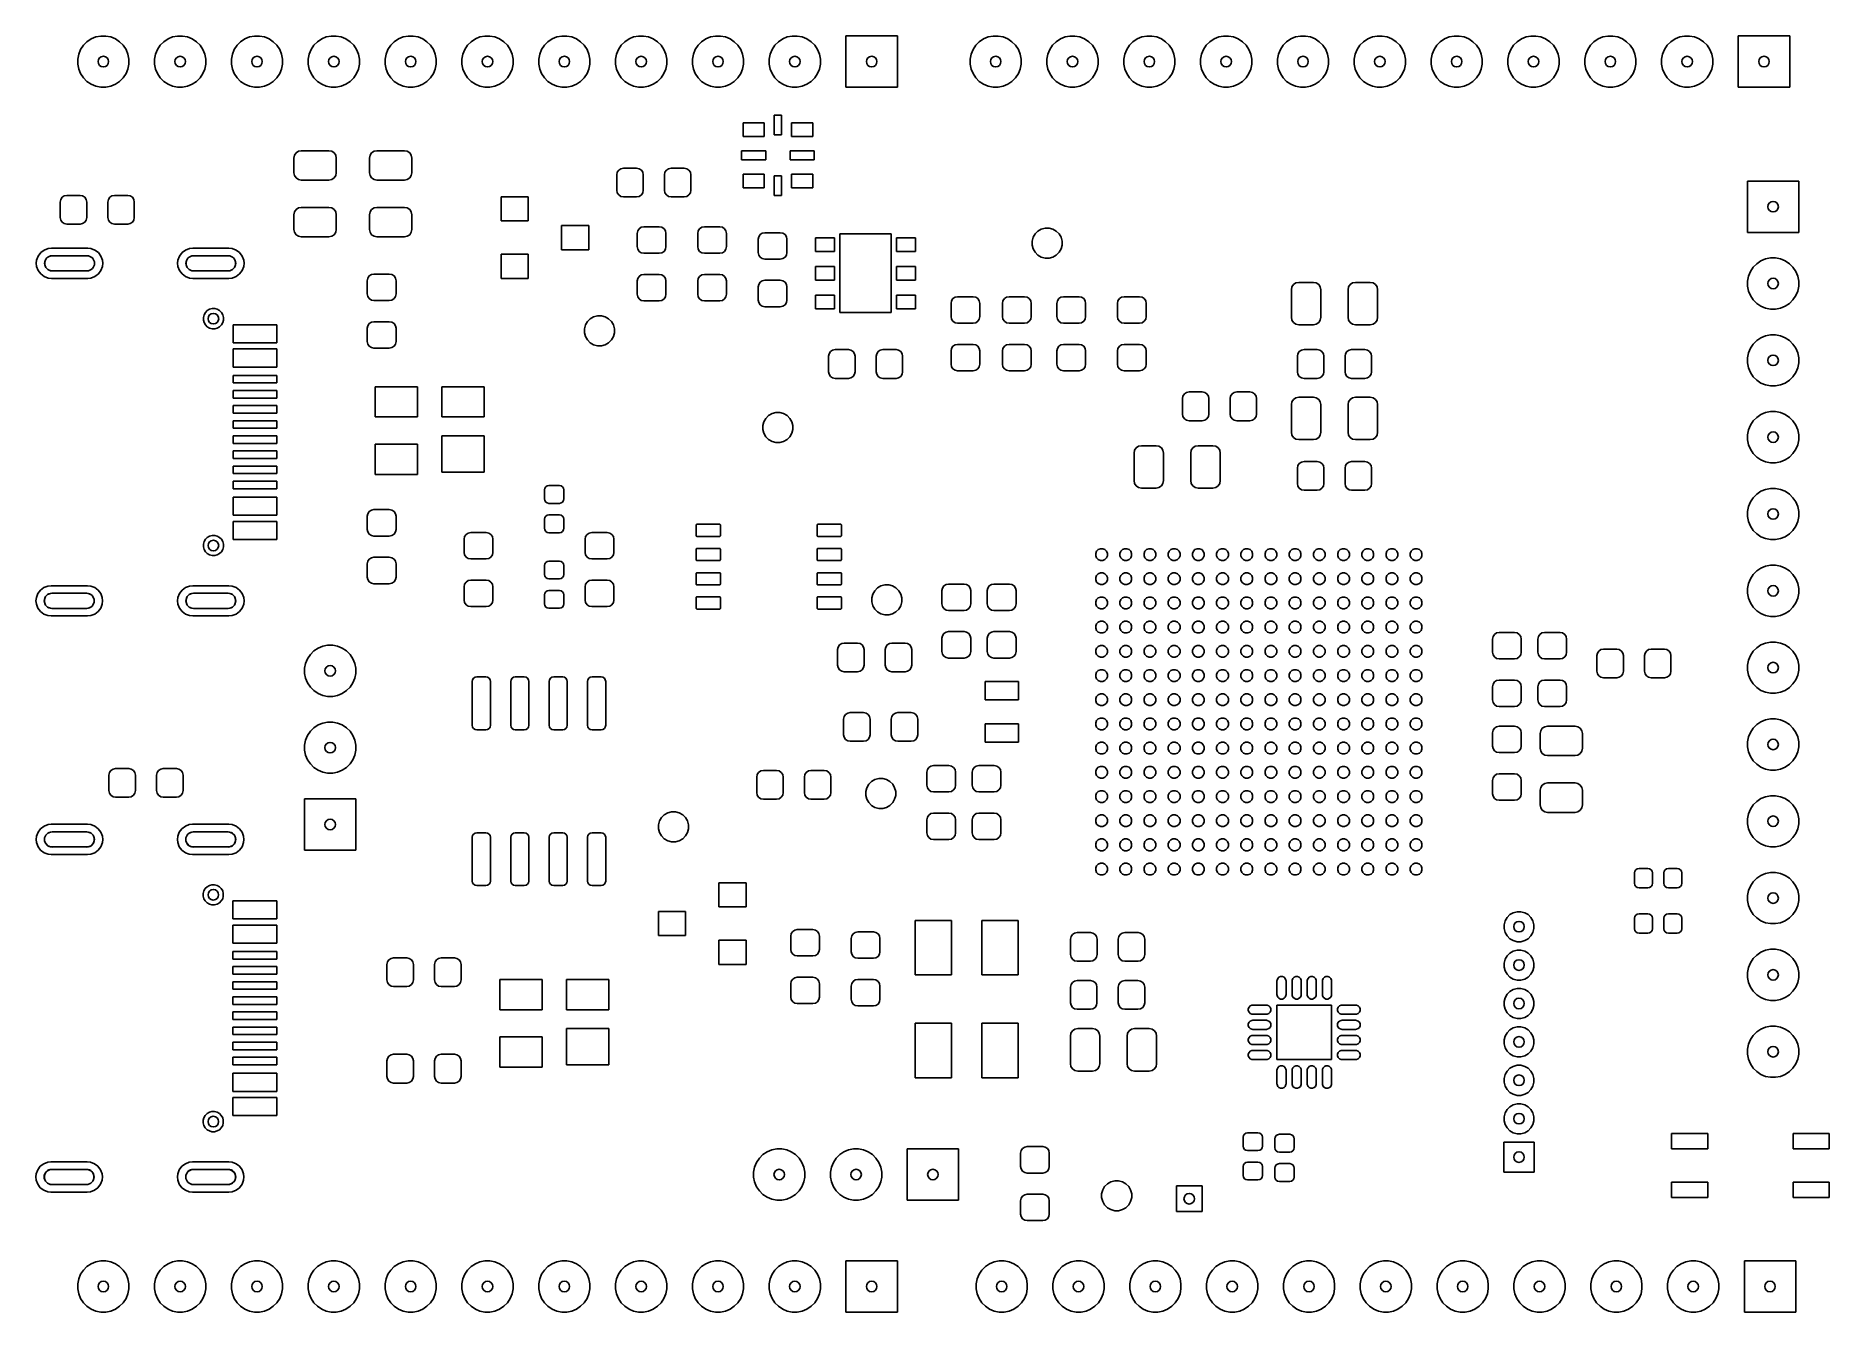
# Model space of a CAD drawing. Extents: x 2.11 to 4.44, y -4.7 to -3.04.
import ezdxf

# ---------------------------------------------------------------- set-up
doc = ezdxf.new("R2010")
doc.units = 0
doc.header["$MEASUREMENT"] = 0
doc.layers.add('BLACK', color=7, linetype='CONTINUOUS')

msp = doc.modelspace()

# ---------------------------------------------------------------- linework, layer by layer
at = {"layer": 'BLACK', "linetype": 'CONTINUOUS'}
for p, q in [((2.1648, -3.0612), (2.1673, -3.0551)), ((2.1673, -3.0551), (2.171, -3.0496)), ((2.171, -3.0496), (2.1756, -3.045)), ((2.1756, -3.045), (2.1811, -3.0414)), ((2.1811, -3.0414), (2.1871, -3.0388)), ((2.1871, -3.0388), (2.1936, -3.0376)), ((2.1936, -3.0376), (2.2001, -3.0376)), ((2.2001, -3.0376), (2.2066, -3.0388)), ((2.2066, -3.0388), (2.2126, -3.0414)), ((2.2126, -3.0414), (2.2181, -3.045)), ((2.2181, -3.045), (2.2227, -3.0496)), ((2.2227, -3.0496), (2.2264, -3.0551)), ((2.2264, -3.0551), (2.2289, -3.0612)), ((2.2648, -3.0612), (2.2673, -3.0551)), ((2.2673, -3.0551), (2.271, -3.0496)), ((2.271, -3.0496), (2.2756, -3.045)), ((2.2756, -3.045), (2.2811, -3.0414)), ((2.2811, -3.0414), (2.2871, -3.0388)), ((2.2871, -3.0388), (2.2936, -3.0376)), ((2.2936, -3.0376), (2.3001, -3.0376)), ((2.3001, -3.0376), (2.3066, -3.0388)), ((2.3066, -3.0388), (2.3126, -3.0414)), ((2.3126, -3.0414), (2.3181, -3.045)), ((2.3181, -3.045), (2.3227, -3.0496)), ((2.3227, -3.0496), (2.3264, -3.0551)), ((2.3264, -3.0551), (2.3289, -3.0612)), ((2.3648, -3.0612), (2.3673, -3.0551)), ((2.3673, -3.0551), (2.371, -3.0496)), ((2.371, -3.0496), (2.3756, -3.045)), ((2.3756, -3.045), (2.3811, -3.0414)), ((2.3811, -3.0414), (2.3871, -3.0388)), ((2.3871, -3.0388), (2.3936, -3.0376)), ((2.3936, -3.0376), (2.4001, -3.0376)), ((2.4001, -3.0376), (2.4066, -3.0388)), ((2.4066, -3.0388), (2.4126, -3.0414)), ((2.4126, -3.0414), (2.4181, -3.045)), ((2.4181, -3.045), (2.4227, -3.0496)), ((2.4227, -3.0496), (2.4264, -3.0551)), ((2.4264, -3.0551), (2.4289, -3.0612)), ((2.4648, -3.0612), (2.4673, -3.0551)), ((2.4673, -3.0551), (2.471, -3.0496)), ((2.471, -3.0496), (2.4756, -3.045)), ((2.4756, -3.045), (2.4811, -3.0414)), ((2.4811, -3.0414), (2.4871, -3.0388)), ((2.4871, -3.0388), (2.4936, -3.0376)), ((2.4936, -3.0376), (2.5001, -3.0376)), ((2.5001, -3.0376), (2.5066, -3.0388)), ((2.5066, -3.0388), (2.5126, -3.0414)), ((2.5126, -3.0414), (2.5181, -3.045)), ((2.5181, -3.045), (2.5227, -3.0496)), ((2.5227, -3.0496), (2.5264, -3.0551)), ((2.5264, -3.0551), (2.5289, -3.0612)), ((2.5648, -3.0612), (2.5673, -3.0551)), ((2.5673, -3.0551), (2.571, -3.0496)), ((2.571, -3.0496), (2.5756, -3.045)), ((2.5756, -3.045), (2.5811, -3.0414)), ((2.5811, -3.0414), (2.5871, -3.0388)), ((2.5871, -3.0388), (2.5936, -3.0376)), ((2.5936, -3.0376), (2.6001, -3.0376)), ((2.6001, -3.0376), (2.6066, -3.0388)), ((2.6066, -3.0388), (2.6126, -3.0414)), ((2.6126, -3.0414), (2.6181, -3.045)), ((2.6181, -3.045), (2.6227, -3.0496)), ((2.6227, -3.0496), (2.6264, -3.0551)), ((2.6264, -3.0551), (2.6289, -3.0612)), ((2.6648, -3.0612), (2.6673, -3.0551)), ((2.6673, -3.0551), (2.671, -3.0496)), ((2.671, -3.0496), (2.6756, -3.045)), ((2.6756, -3.045), (2.6811, -3.0414)), ((2.6811, -3.0414), (2.6871, -3.0388)), ((2.6871, -3.0388), (2.6936, -3.0376)), ((2.6936, -3.0376), (2.7001, -3.0376)), ((2.7001, -3.0376), (2.7066, -3.0388)), ((2.7066, -3.0388), (2.7126, -3.0414)), ((2.7126, -3.0414), (2.7181, -3.045)), ((2.7181, -3.045), (2.7227, -3.0496)), ((2.7227, -3.0496), (2.7264, -3.0551)), ((2.7264, -3.0551), (2.7289, -3.0612)), ((2.7648, -3.0612), (2.7673, -3.0551)), ((2.7673, -3.0551), (2.771, -3.0496)), ((2.771, -3.0496), (2.7756, -3.045)), ((2.7756, -3.045), (2.7811, -3.0414)), ((2.7811, -3.0414), (2.7871, -3.0388)), ((2.7871, -3.0388), (2.7936, -3.0376)), ((2.7936, -3.0376), (2.8001, -3.0376)), ((2.8001, -3.0376), (2.8066, -3.0388)), ((2.8066, -3.0388), (2.8126, -3.0414)), ((2.8126, -3.0414), (2.8181, -3.045)), ((2.8181, -3.045), (2.8227, -3.0496)), ((2.8227, -3.0496), (2.8264, -3.0551)), ((2.8264, -3.0551), (2.8289, -3.0612)), ((2.8648, -3.0612), (2.8673, -3.0551)), ((2.8673, -3.0551), (2.871, -3.0496)), ((2.871, -3.0496), (2.8756, -3.045)), ((2.8756, -3.045), (2.8811, -3.0414)), ((2.8811, -3.0414), (2.8871, -3.0388)), ((2.8871, -3.0388), (2.8936, -3.0376)), ((2.8936, -3.0376), (2.9001, -3.0376)), ((2.9001, -3.0376), (2.9066, -3.0388)), ((2.9066, -3.0388), (2.9126, -3.0414)), ((2.9126, -3.0414), (2.9181, -3.045)), ((2.9181, -3.045), (2.9227, -3.0496)), ((2.9227, -3.0496), (2.9264, -3.0551)), ((2.9264, -3.0551), (2.9289, -3.0612)), ((2.9648, -3.0612), (2.9673, -3.0551)), ((2.9673, -3.0551), (2.971, -3.0496)), ((2.971, -3.0496), (2.9756, -3.045)), ((2.9756, -3.045), (2.9811, -3.0414)), ((2.9811, -3.0414), (2.9871, -3.0388)), ((2.9871, -3.0388), (2.9936, -3.0376)), ((2.9936, -3.0376), (3.0001, -3.0376)), ((3.0001, -3.0376), (3.0066, -3.0388)), ((3.0066, -3.0388), (3.0126, -3.0414)), ((3.0126, -3.0414), (3.0181, -3.045)), ((3.0181, -3.045), (3.0227, -3.0496)), ((3.0227, -3.0496), (3.0264, -3.0551)), ((3.0264, -3.0551), (3.0289, -3.0612)), ((3.0648, -3.0612), (3.0673, -3.0551)), ((3.0673, -3.0551), (3.071, -3.0496)), ((3.071, -3.0496), (3.0756, -3.045)), ((3.0756, -3.045), (3.0811, -3.0414)), ((3.0811, -3.0414), (3.0871, -3.0388)), ((3.0871, -3.0388), (3.0936, -3.0376)), ((3.0936, -3.0376), (3.1001, -3.0376)), ((3.1001, -3.0376), (3.1066, -3.0388)), ((3.1066, -3.0388), (3.1126, -3.0414)), ((3.1126, -3.0414), (3.1181, -3.045)), ((3.1181, -3.045), (3.1227, -3.0496)), ((3.1227, -3.0496), (3.1264, -3.0551)), ((3.1264, -3.0551), (3.1289, -3.0612)), ((3.1634, -3.1043), (3.1634, -3.0374)), ((3.1634, -3.0374), (3.2303, -3.0374)), ((3.2303, -3.0374), (3.2303, -3.1043)), ((3.3262, -3.0612), (3.3288, -3.0551)), ((3.3288, -3.0551), (3.3324, -3.0496)), ((3.3324, -3.0496), (3.337, -3.045)), ((3.337, -3.045), (3.3425, -3.0414)), ((3.3425, -3.0414), (3.3486, -3.0388)), ((3.3486, -3.0388), (3.355, -3.0376)), ((3.355, -3.0376), (3.3615, -3.0376)), ((3.3615, -3.0376), (3.368, -3.0388)), ((3.368, -3.0388), (3.374, -3.0414)), ((3.374, -3.0414), (3.3795, -3.045)), ((3.3795, -3.045), (3.3841, -3.0496)), ((3.3841, -3.0496), (3.3878, -3.0551)), ((3.3878, -3.0551), (3.3903, -3.0612)), ((3.4262, -3.0612), (3.4288, -3.0551)), ((3.4288, -3.0551), (3.4324, -3.0496)), ((3.4324, -3.0496), (3.437, -3.045)), ((3.437, -3.045), (3.4425, -3.0414)), ((3.4425, -3.0414), (3.4486, -3.0388)), ((3.4486, -3.0388), (3.455, -3.0376)), ((3.455, -3.0376), (3.4615, -3.0376)), ((3.4615, -3.0376), (3.468, -3.0388)), ((3.468, -3.0388), (3.474, -3.0414)), ((3.474, -3.0414), (3.4795, -3.045)), ((3.4795, -3.045), (3.4841, -3.0496)), ((3.4841, -3.0496), (3.4878, -3.0551)), ((3.4878, -3.0551), (3.4903, -3.0612)), ((3.5262, -3.0612), (3.5288, -3.0551)), ((3.5288, -3.0551), (3.5324, -3.0496)), ((3.5324, -3.0496), (3.537, -3.045)), ((3.537, -3.045), (3.5425, -3.0414)), ((3.5425, -3.0414), (3.5486, -3.0388)), ((3.5486, -3.0388), (3.555, -3.0376)), ((3.555, -3.0376), (3.5615, -3.0376)), ((3.5615, -3.0376), (3.568, -3.0388)), ((3.568, -3.0388), (3.574, -3.0414)), ((3.574, -3.0414), (3.5795, -3.045)), ((3.5795, -3.045), (3.5841, -3.0496)), ((3.5841, -3.0496), (3.5878, -3.0551)), ((3.5878, -3.0551), (3.5903, -3.0612)), ((3.6262, -3.0612), (3.6288, -3.0551)), ((3.6288, -3.0551), (3.6324, -3.0496)), ((3.6324, -3.0496), (3.637, -3.045)), ((3.637, -3.045), (3.6425, -3.0414)), ((3.6425, -3.0414), (3.6486, -3.0388)), ((3.6486, -3.0388), (3.655, -3.0376)), ((3.655, -3.0376), (3.6615, -3.0376)), ((3.6615, -3.0376), (3.668, -3.0388)), ((3.668, -3.0388), (3.674, -3.0414)), ((3.674, -3.0414), (3.6795, -3.045)), ((3.6795, -3.045), (3.6841, -3.0496)), ((3.6841, -3.0496), (3.6878, -3.0551)), ((3.6878, -3.0551), (3.6903, -3.0612)), ((3.7262, -3.0612), (3.7288, -3.0551)), ((3.7288, -3.0551), (3.7324, -3.0496)), ((3.7324, -3.0496), (3.737, -3.045)), ((3.737, -3.045), (3.7425, -3.0414)), ((3.7425, -3.0414), (3.7486, -3.0388)), ((3.7486, -3.0388), (3.755, -3.0376)), ((3.755, -3.0376), (3.7615, -3.0376)), ((3.7615, -3.0376), (3.768, -3.0388)), ((3.768, -3.0388), (3.774, -3.0414)), ((3.774, -3.0414), (3.7795, -3.045)), ((3.7795, -3.045), (3.7841, -3.0496)), ((3.7841, -3.0496), (3.7878, -3.0551)), ((3.7878, -3.0551), (3.7903, -3.0612)), ((3.8262, -3.0612), (3.8288, -3.0551)), ((3.8288, -3.0551), (3.8324, -3.0496)), ((3.8324, -3.0496), (3.837, -3.045)), ((3.837, -3.045), (3.8425, -3.0414)), ((3.8425, -3.0414), (3.8486, -3.0388)), ((3.8486, -3.0388), (3.855, -3.0376)), ((3.855, -3.0376), (3.8615, -3.0376)), ((3.8615, -3.0376), (3.868, -3.0388)), ((3.868, -3.0388), (3.874, -3.0414)), ((3.874, -3.0414), (3.8795, -3.045)), ((3.8795, -3.045), (3.8841, -3.0496)), ((3.8841, -3.0496), (3.8878, -3.0551)), ((3.8878, -3.0551), (3.8903, -3.0612)), ((3.9262, -3.0612), (3.9288, -3.0551)), ((3.9288, -3.0551), (3.9324, -3.0496)), ((3.9324, -3.0496), (3.937, -3.045)), ((3.937, -3.045), (3.9425, -3.0414)), ((3.9425, -3.0414), (3.9486, -3.0388)), ((3.9486, -3.0388), (3.955, -3.0376)), ((3.955, -3.0376), (3.9615, -3.0376)), ((3.9615, -3.0376), (3.968, -3.0388)), ((3.968, -3.0388), (3.974, -3.0414)), ((3.974, -3.0414), (3.9795, -3.045)), ((3.9795, -3.045), (3.9841, -3.0496)), ((3.9841, -3.0496), (3.9878, -3.0551)), ((3.9878, -3.0551), (3.9903, -3.0612)), ((4.0262, -3.0612), (4.0288, -3.0551)), ((4.0288, -3.0551), (4.0324, -3.0496)), ((4.0324, -3.0496), (4.037, -3.045)), ((4.037, -3.045), (4.0425, -3.0414)), ((4.0425, -3.0414), (4.0486, -3.0388)), ((4.0486, -3.0388), (4.055, -3.0376)), ((4.055, -3.0376), (4.0615, -3.0376)), ((4.0615, -3.0376), (4.068, -3.0388)), ((4.068, -3.0388), (4.074, -3.0414)), ((4.074, -3.0414), (4.0795, -3.045)), ((4.0795, -3.045), (4.0841, -3.0496)), ((4.0841, -3.0496), (4.0878, -3.0551)), ((4.0878, -3.0551), (4.0903, -3.0612)), ((4.1262, -3.0612), (4.1288, -3.0551)), ((4.1288, -3.0551), (4.1324, -3.0496)), ((4.1324, -3.0496), (4.137, -3.045)), ((4.137, -3.045), (4.1425, -3.0414)), ((4.1425, -3.0414), (4.1486, -3.0388)), ((4.1486, -3.0388), (4.155, -3.0376)), ((4.155, -3.0376), (4.1615, -3.0376)), ((4.1615, -3.0376), (4.168, -3.0388)), ((4.168, -3.0388), (4.174, -3.0414)), ((4.174, -3.0414), (4.1795, -3.045)), ((4.1795, -3.045), (4.1841, -3.0496)), ((4.1841, -3.0496), (4.1878, -3.0551)), ((4.1878, -3.0551), (4.1903, -3.0612)), ((4.2262, -3.0612), (4.2288, -3.0551)), ((4.2288, -3.0551), (4.2324, -3.0496)), ((4.2324, -3.0496), (4.237, -3.045)), ((4.237, -3.045), (4.2425, -3.0414)), ((4.2425, -3.0414), (4.2486, -3.0388)), ((4.2486, -3.0388), (4.255, -3.0376)), ((4.255, -3.0376), (4.2615, -3.0376)), ((4.2615, -3.0376), (4.268, -3.0388)), ((4.268, -3.0388), (4.274, -3.0414)), ((4.274, -3.0414), (4.2795, -3.045)), ((4.2795, -3.045), (4.2841, -3.0496)), ((4.2841, -3.0496), (4.2878, -3.0551)), ((4.2878, -3.0551), (4.2903, -3.0612)), ((4.3248, -3.1043), (4.3248, -3.0374)), ((4.3248, -3.0374), (4.3917, -3.0374)), ((4.3917, -3.0374), (4.3917, -3.1043)), ((2.1635, -3.0676), (2.1648, -3.0612)), ((2.1635, -3.0741), (2.1635, -3.0676)), ((2.1648, -3.0806), (2.1635, -3.0741)), ((2.1673, -3.0866), (2.1648, -3.0806)), ((2.2289, -3.0806), (2.2264, -3.0866)), ((2.2289, -3.0612), (2.2302, -3.0676)), ((2.2302, -3.0741), (2.2289, -3.0806)), ((2.2302, -3.0676), (2.2302, -3.0741)), ((2.2635, -3.0676), (2.2648, -3.0612)), ((2.2635, -3.0741), (2.2635, -3.0676)), ((2.2648, -3.0806), (2.2635, -3.0741)), ((2.2673, -3.0866), (2.2648, -3.0806)), ((2.3289, -3.0806), (2.3264, -3.0866)), ((2.3289, -3.0612), (2.3302, -3.0676)), ((2.3302, -3.0741), (2.3289, -3.0806)), ((2.3302, -3.0676), (2.3302, -3.0741)), ((2.3635, -3.0676), (2.3648, -3.0612)), ((2.3635, -3.0741), (2.3635, -3.0676)), ((2.3648, -3.0806), (2.3635, -3.0741)), ((2.3673, -3.0866), (2.3648, -3.0806)), ((2.4289, -3.0806), (2.4264, -3.0866)), ((2.4289, -3.0612), (2.4302, -3.0676)), ((2.4302, -3.0741), (2.4289, -3.0806)), ((2.4302, -3.0676), (2.4302, -3.0741)), ((2.4635, -3.0676), (2.4648, -3.0612)), ((2.4635, -3.0741), (2.4635, -3.0676)), ((2.4648, -3.0806), (2.4635, -3.0741)), ((2.4673, -3.0866), (2.4648, -3.0806)), ((2.5289, -3.0806), (2.5264, -3.0866)), ((2.5289, -3.0612), (2.5302, -3.0676)), ((2.5302, -3.0741), (2.5289, -3.0806)), ((2.5302, -3.0676), (2.5302, -3.0741)), ((2.5635, -3.0676), (2.5648, -3.0612)), ((2.5635, -3.0741), (2.5635, -3.0676)), ((2.5648, -3.0806), (2.5635, -3.0741)), ((2.5673, -3.0866), (2.5648, -3.0806)), ((2.6289, -3.0806), (2.6264, -3.0866)), ((2.6289, -3.0612), (2.6302, -3.0676)), ((2.6302, -3.0741), (2.6289, -3.0806)), ((2.6302, -3.0676), (2.6302, -3.0741)), ((2.6635, -3.0676), (2.6648, -3.0612)), ((2.6635, -3.0741), (2.6635, -3.0676)), ((2.6648, -3.0806), (2.6635, -3.0741)), ((2.6673, -3.0866), (2.6648, -3.0806)), ((2.7289, -3.0806), (2.7264, -3.0866)), ((2.7289, -3.0612), (2.7302, -3.0676)), ((2.7302, -3.0741), (2.7289, -3.0806)), ((2.7302, -3.0676), (2.7302, -3.0741)), ((2.7635, -3.0676), (2.7648, -3.0612)), ((2.7635, -3.0741), (2.7635, -3.0676)), ((2.7648, -3.0806), (2.7635, -3.0741)), ((2.7673, -3.0866), (2.7648, -3.0806)), ((2.8289, -3.0806), (2.8264, -3.0866)), ((2.8289, -3.0612), (2.8302, -3.0676)), ((2.8302, -3.0741), (2.8289, -3.0806)), ((2.8302, -3.0676), (2.8302, -3.0741)), ((2.8635, -3.0676), (2.8648, -3.0612)), ((2.8635, -3.0741), (2.8635, -3.0676)), ((2.8648, -3.0806), (2.8635, -3.0741)), ((2.8673, -3.0866), (2.8648, -3.0806)), ((2.9289, -3.0806), (2.9264, -3.0866)), ((2.9289, -3.0612), (2.9302, -3.0676)), ((2.9302, -3.0741), (2.9289, -3.0806)), ((2.9302, -3.0676), (2.9302, -3.0741)), ((2.9635, -3.0676), (2.9648, -3.0612)), ((2.9635, -3.0741), (2.9635, -3.0676)), ((2.9648, -3.0806), (2.9635, -3.0741)), ((2.9673, -3.0866), (2.9648, -3.0806)), ((3.0289, -3.0806), (3.0264, -3.0866)), ((3.0289, -3.0612), (3.0302, -3.0676)), ((3.0302, -3.0741), (3.0289, -3.0806)), ((3.0302, -3.0676), (3.0302, -3.0741)), ((3.0635, -3.0676), (3.0648, -3.0612)), ((3.0635, -3.0741), (3.0635, -3.0676)), ((3.0648, -3.0806), (3.0635, -3.0741)), ((3.0673, -3.0866), (3.0648, -3.0806)), ((3.1289, -3.0806), (3.1264, -3.0866)), ((3.1289, -3.0612), (3.1302, -3.0676)), ((3.1302, -3.0741), (3.1289, -3.0806)), ((3.1302, -3.0676), (3.1302, -3.0741)), ((3.325, -3.0676), (3.3262, -3.0612)), ((3.325, -3.0741), (3.325, -3.0676)), ((3.3262, -3.0806), (3.325, -3.0741)), ((3.3288, -3.0866), (3.3262, -3.0806)), ((3.3903, -3.0806), (3.3878, -3.0866)), ((3.3903, -3.0612), (3.3916, -3.0676)), ((3.3916, -3.0741), (3.3903, -3.0806)), ((3.3916, -3.0676), (3.3916, -3.0741)), ((3.425, -3.0676), (3.4262, -3.0612)), ((3.425, -3.0741), (3.425, -3.0676)), ((3.4262, -3.0806), (3.425, -3.0741)), ((3.4288, -3.0866), (3.4262, -3.0806)), ((3.4903, -3.0806), (3.4878, -3.0866)), ((3.4903, -3.0612), (3.4916, -3.0676)), ((3.4916, -3.0741), (3.4903, -3.0806)), ((3.4916, -3.0676), (3.4916, -3.0741)), ((3.525, -3.0676), (3.5262, -3.0612)), ((3.525, -3.0741), (3.525, -3.0676)), ((3.5262, -3.0806), (3.525, -3.0741)), ((3.5288, -3.0866), (3.5262, -3.0806)), ((3.5903, -3.0806), (3.5878, -3.0866)), ((3.5903, -3.0612), (3.5916, -3.0676)), ((3.5916, -3.0741), (3.5903, -3.0806)), ((3.5916, -3.0676), (3.5916, -3.0741)), ((3.625, -3.0676), (3.6262, -3.0612)), ((3.625, -3.0741), (3.625, -3.0676)), ((3.6262, -3.0806), (3.625, -3.0741)), ((3.6288, -3.0866), (3.6262, -3.0806)), ((3.6903, -3.0806), (3.6878, -3.0866)), ((3.6903, -3.0612), (3.6916, -3.0676)), ((3.6916, -3.0741), (3.6903, -3.0806)), ((3.6916, -3.0676), (3.6916, -3.0741)), ((3.725, -3.0676), (3.7262, -3.0612)), ((3.725, -3.0741), (3.725, -3.0676)), ((3.7262, -3.0806), (3.725, -3.0741)), ((3.7288, -3.0866), (3.7262, -3.0806)), ((3.7903, -3.0806), (3.7878, -3.0866)), ((3.7903, -3.0612), (3.7916, -3.0676)), ((3.7916, -3.0741), (3.7903, -3.0806)), ((3.7916, -3.0676), (3.7916, -3.0741)), ((3.825, -3.0676), (3.8262, -3.0612)), ((3.825, -3.0741), (3.825, -3.0676)), ((3.8262, -3.0806), (3.825, -3.0741)), ((3.8288, -3.0866), (3.8262, -3.0806)), ((3.8903, -3.0806), (3.8878, -3.0866)), ((3.8903, -3.0612), (3.8916, -3.0676)), ((3.8916, -3.0741), (3.8903, -3.0806)), ((3.8916, -3.0676), (3.8916, -3.0741)), ((3.925, -3.0676), (3.9262, -3.0612)), ((3.925, -3.0741), (3.925, -3.0676)), ((3.9262, -3.0806), (3.925, -3.0741)), ((3.9288, -3.0866), (3.9262, -3.0806)), ((3.9903, -3.0806), (3.9878, -3.0866)), ((3.9903, -3.0612), (3.9916, -3.0676)), ((3.9916, -3.0741), (3.9903, -3.0806)), ((3.9916, -3.0676), (3.9916, -3.0741)), ((4.025, -3.0676), (4.0262, -3.0612)), ((4.025, -3.0741), (4.025, -3.0676)), ((4.0262, -3.0806), (4.025, -3.0741)), ((4.0288, -3.0866), (4.0262, -3.0806)), ((4.0903, -3.0806), (4.0878, -3.0866)), ((4.0903, -3.0612), (4.0916, -3.0676)), ((4.0916, -3.0741), (4.0903, -3.0806)), ((4.0916, -3.0676), (4.0916, -3.0741)), ((4.125, -3.0676), (4.1262, -3.0612)), ((4.125, -3.0741), (4.125, -3.0676)), ((4.1262, -3.0806), (4.125, -3.0741)), ((4.1288, -3.0866), (4.1262, -3.0806)), ((4.1903, -3.0806), (4.1878, -3.0866)), ((4.1903, -3.0612), (4.1916, -3.0676)), ((4.1916, -3.0741), (4.1903, -3.0806)), ((4.1916, -3.0676), (4.1916, -3.0741)), ((4.225, -3.0676), (4.2262, -3.0612)), ((4.225, -3.0741), (4.225, -3.0676)), ((4.2262, -3.0806), (4.225, -3.0741)), ((4.2288, -3.0866), (4.2262, -3.0806)), ((4.2903, -3.0806), (4.2878, -3.0866)), ((4.2903, -3.0612), (4.2916, -3.0676)), ((4.2916, -3.0741), (4.2903, -3.0806)), ((4.2916, -3.0676), (4.2916, -3.0741)), ((2.171, -3.0921), (2.1673, -3.0866)), ((2.1756, -3.0967), (2.171, -3.0921)), ((2.1811, -3.1004), (2.1756, -3.0967)), ((2.1871, -3.1029), (2.1811, -3.1004)), ((2.1936, -3.1042), (2.1871, -3.1029)), ((2.2001, -3.1042), (2.1936, -3.1042)), ((2.2066, -3.1029), (2.2001, -3.1042)), ((2.2126, -3.1004), (2.2066, -3.1029)), ((2.2181, -3.0967), (2.2126, -3.1004)), ((2.2227, -3.0921), (2.2181, -3.0967)), ((2.2264, -3.0866), (2.2227, -3.0921)), ((2.271, -3.0921), (2.2673, -3.0866)), ((2.2756, -3.0967), (2.271, -3.0921)), ((2.2811, -3.1004), (2.2756, -3.0967)), ((2.2871, -3.1029), (2.2811, -3.1004)), ((2.2936, -3.1042), (2.2871, -3.1029)), ((2.3001, -3.1042), (2.2936, -3.1042)), ((2.3066, -3.1029), (2.3001, -3.1042)), ((2.3126, -3.1004), (2.3066, -3.1029)), ((2.3181, -3.0967), (2.3126, -3.1004)), ((2.3227, -3.0921), (2.3181, -3.0967)), ((2.3264, -3.0866), (2.3227, -3.0921)), ((2.371, -3.0921), (2.3673, -3.0866)), ((2.3756, -3.0967), (2.371, -3.0921)), ((2.3811, -3.1004), (2.3756, -3.0967)), ((2.3871, -3.1029), (2.3811, -3.1004)), ((2.3936, -3.1042), (2.3871, -3.1029)), ((2.4001, -3.1042), (2.3936, -3.1042)), ((2.4066, -3.1029), (2.4001, -3.1042)), ((2.4126, -3.1004), (2.4066, -3.1029)), ((2.4181, -3.0967), (2.4126, -3.1004)), ((2.4227, -3.0921), (2.4181, -3.0967)), ((2.4264, -3.0866), (2.4227, -3.0921)), ((2.471, -3.0921), (2.4673, -3.0866)), ((2.4756, -3.0967), (2.471, -3.0921)), ((2.4811, -3.1004), (2.4756, -3.0967)), ((2.4871, -3.1029), (2.4811, -3.1004)), ((2.4936, -3.1042), (2.4871, -3.1029)), ((2.5001, -3.1042), (2.4936, -3.1042)), ((2.5066, -3.1029), (2.5001, -3.1042)), ((2.5126, -3.1004), (2.5066, -3.1029)), ((2.5181, -3.0967), (2.5126, -3.1004)), ((2.5227, -3.0921), (2.5181, -3.0967)), ((2.5264, -3.0866), (2.5227, -3.0921)), ((2.571, -3.0921), (2.5673, -3.0866)), ((2.5756, -3.0967), (2.571, -3.0921)), ((2.5811, -3.1004), (2.5756, -3.0967)), ((2.5871, -3.1029), (2.5811, -3.1004)), ((2.5936, -3.1042), (2.5871, -3.1029)), ((2.6001, -3.1042), (2.5936, -3.1042)), ((2.6066, -3.1029), (2.6001, -3.1042)), ((2.6126, -3.1004), (2.6066, -3.1029)), ((2.6181, -3.0967), (2.6126, -3.1004)), ((2.6227, -3.0921), (2.6181, -3.0967)), ((2.6264, -3.0866), (2.6227, -3.0921)), ((2.671, -3.0921), (2.6673, -3.0866)), ((2.6756, -3.0967), (2.671, -3.0921)), ((2.6811, -3.1004), (2.6756, -3.0967)), ((2.6871, -3.1029), (2.6811, -3.1004)), ((2.6936, -3.1042), (2.6871, -3.1029)), ((2.7001, -3.1042), (2.6936, -3.1042)), ((2.7066, -3.1029), (2.7001, -3.1042)), ((2.7126, -3.1004), (2.7066, -3.1029)), ((2.7181, -3.0967), (2.7126, -3.1004)), ((2.7227, -3.0921), (2.7181, -3.0967)), ((2.7264, -3.0866), (2.7227, -3.0921)), ((2.771, -3.0921), (2.7673, -3.0866)), ((2.7756, -3.0967), (2.771, -3.0921)), ((2.7811, -3.1004), (2.7756, -3.0967)), ((2.7871, -3.1029), (2.7811, -3.1004)), ((2.7936, -3.1042), (2.7871, -3.1029)), ((2.8001, -3.1042), (2.7936, -3.1042)), ((2.8066, -3.1029), (2.8001, -3.1042)), ((2.8126, -3.1004), (2.8066, -3.1029)), ((2.8181, -3.0967), (2.8126, -3.1004)), ((2.8227, -3.0921), (2.8181, -3.0967)), ((2.8264, -3.0866), (2.8227, -3.0921)), ((2.871, -3.0921), (2.8673, -3.0866)), ((2.8756, -3.0967), (2.871, -3.0921)), ((2.8811, -3.1004), (2.8756, -3.0967)), ((2.8871, -3.1029), (2.8811, -3.1004)), ((2.8936, -3.1042), (2.8871, -3.1029)), ((2.9001, -3.1042), (2.8936, -3.1042)), ((2.9066, -3.1029), (2.9001, -3.1042)), ((2.9126, -3.1004), (2.9066, -3.1029)), ((2.9181, -3.0967), (2.9126, -3.1004)), ((2.9227, -3.0921), (2.9181, -3.0967)), ((2.9264, -3.0866), (2.9227, -3.0921)), ((2.971, -3.0921), (2.9673, -3.0866)), ((2.9756, -3.0967), (2.971, -3.0921)), ((2.9811, -3.1004), (2.9756, -3.0967)), ((2.9871, -3.1029), (2.9811, -3.1004)), ((2.9936, -3.1042), (2.9871, -3.1029)), ((3.0001, -3.1042), (2.9936, -3.1042)), ((3.0066, -3.1029), (3.0001, -3.1042)), ((3.0126, -3.1004), (3.0066, -3.1029)), ((3.0181, -3.0967), (3.0126, -3.1004)), ((3.0227, -3.0921), (3.0181, -3.0967)), ((3.0264, -3.0866), (3.0227, -3.0921)), ((3.071, -3.0921), (3.0673, -3.0866)), ((3.0756, -3.0967), (3.071, -3.0921)), ((3.0811, -3.1004), (3.0756, -3.0967)), ((3.0871, -3.1029), (3.0811, -3.1004)), ((3.0936, -3.1042), (3.0871, -3.1029)), ((3.1001, -3.1042), (3.0936, -3.1042)), ((3.1066, -3.1029), (3.1001, -3.1042)), ((3.1126, -3.1004), (3.1066, -3.1029)), ((3.1181, -3.0967), (3.1126, -3.1004)), ((3.1227, -3.0921), (3.1181, -3.0967)), ((3.1264, -3.0866), (3.1227, -3.0921)), ((3.3324, -3.0921), (3.3288, -3.0866)), ((3.337, -3.0967), (3.3324, -3.0921)), ((3.3425, -3.1004), (3.337, -3.0967)), ((3.3486, -3.1029), (3.3425, -3.1004)), ((3.355, -3.1042), (3.3486, -3.1029)), ((3.3615, -3.1042), (3.355, -3.1042)), ((3.368, -3.1029), (3.3615, -3.1042)), ((3.374, -3.1004), (3.368, -3.1029)), ((3.3795, -3.0967), (3.374, -3.1004)), ((3.3841, -3.0921), (3.3795, -3.0967)), ((3.3878, -3.0866), (3.3841, -3.0921)), ((3.4324, -3.0921), (3.4288, -3.0866)), ((3.437, -3.0967), (3.4324, -3.0921)), ((3.4425, -3.1004), (3.437, -3.0967)), ((3.4486, -3.1029), (3.4425, -3.1004)), ((3.455, -3.1042), (3.4486, -3.1029)), ((3.4615, -3.1042), (3.455, -3.1042)), ((3.468, -3.1029), (3.4615, -3.1042)), ((3.474, -3.1004), (3.468, -3.1029)), ((3.4795, -3.0967), (3.474, -3.1004)), ((3.4841, -3.0921), (3.4795, -3.0967)), ((3.4878, -3.0866), (3.4841, -3.0921)), ((3.5324, -3.0921), (3.5288, -3.0866)), ((3.537, -3.0967), (3.5324, -3.0921)), ((3.5425, -3.1004), (3.537, -3.0967)), ((3.5486, -3.1029), (3.5425, -3.1004)), ((3.555, -3.1042), (3.5486, -3.1029)), ((3.5615, -3.1042), (3.555, -3.1042)), ((3.568, -3.1029), (3.5615, -3.1042)), ((3.574, -3.1004), (3.568, -3.1029)), ((3.5795, -3.0967), (3.574, -3.1004)), ((3.5841, -3.0921), (3.5795, -3.0967)), ((3.5878, -3.0866), (3.5841, -3.0921)), ((3.6324, -3.0921), (3.6288, -3.0866)), ((3.637, -3.0967), (3.6324, -3.0921)), ((3.6425, -3.1004), (3.637, -3.0967)), ((3.6486, -3.1029), (3.6425, -3.1004)), ((3.655, -3.1042), (3.6486, -3.1029)), ((3.6615, -3.1042), (3.655, -3.1042)), ((3.668, -3.1029), (3.6615, -3.1042)), ((3.674, -3.1004), (3.668, -3.1029)), ((3.6795, -3.0967), (3.674, -3.1004)), ((3.6841, -3.0921), (3.6795, -3.0967)), ((3.6878, -3.0866), (3.6841, -3.0921)), ((3.7324, -3.0921), (3.7288, -3.0866)), ((3.737, -3.0967), (3.7324, -3.0921)), ((3.7425, -3.1004), (3.737, -3.0967)), ((3.7486, -3.1029), (3.7425, -3.1004)), ((3.755, -3.1042), (3.7486, -3.1029)), ((3.7615, -3.1042), (3.755, -3.1042)), ((3.768, -3.1029), (3.7615, -3.1042)), ((3.774, -3.1004), (3.768, -3.1029)), ((3.7795, -3.0967), (3.774, -3.1004)), ((3.7841, -3.0921), (3.7795, -3.0967)), ((3.7878, -3.0866), (3.7841, -3.0921)), ((3.8324, -3.0921), (3.8288, -3.0866)), ((3.837, -3.0967), (3.8324, -3.0921)), ((3.8425, -3.1004), (3.837, -3.0967)), ((3.8486, -3.1029), (3.8425, -3.1004)), ((3.855, -3.1042), (3.8486, -3.1029)), ((3.8615, -3.1042), (3.855, -3.1042)), ((3.868, -3.1029), (3.8615, -3.1042)), ((3.874, -3.1004), (3.868, -3.1029)), ((3.8795, -3.0967), (3.874, -3.1004)), ((3.8841, -3.0921), (3.8795, -3.0967)), ((3.8878, -3.0866), (3.8841, -3.0921)), ((3.9324, -3.0921), (3.9288, -3.0866)), ((3.937, -3.0967), (3.9324, -3.0921)), ((3.9425, -3.1004), (3.937, -3.0967)), ((3.9486, -3.1029), (3.9425, -3.1004)), ((3.955, -3.1042), (3.9486, -3.1029)), ((3.9615, -3.1042), (3.955, -3.1042)), ((3.968, -3.1029), (3.9615, -3.1042)), ((3.974, -3.1004), (3.968, -3.1029)), ((3.9795, -3.0967), (3.974, -3.1004)), ((3.9841, -3.0921), (3.9795, -3.0967)), ((3.9878, -3.0866), (3.9841, -3.0921)), ((4.0324, -3.0921), (4.0288, -3.0866)), ((4.037, -3.0967), (4.0324, -3.0921)), ((4.0425, -3.1004), (4.037, -3.0967)), ((4.0486, -3.1029), (4.0425, -3.1004)), ((4.055, -3.1042), (4.0486, -3.1029)), ((4.0615, -3.1042), (4.055, -3.1042)), ((4.068, -3.1029), (4.0615, -3.1042)), ((4.074, -3.1004), (4.068, -3.1029)), ((4.0795, -3.0967), (4.074, -3.1004)), ((4.0841, -3.0921), (4.0795, -3.0967)), ((4.0878, -3.0866), (4.0841, -3.0921)), ((4.1324, -3.0921), (4.1288, -3.0866)), ((4.137, -3.0967), (4.1324, -3.0921)), ((4.1425, -3.1004), (4.137, -3.0967)), ((4.1486, -3.1029), (4.1425, -3.1004)), ((4.155, -3.1042), (4.1486, -3.1029)), ((4.1615, -3.1042), (4.155, -3.1042)), ((4.168, -3.1029), (4.1615, -3.1042)), ((4.174, -3.1004), (4.168, -3.1029)), ((4.1795, -3.0967), (4.174, -3.1004)), ((4.1841, -3.0921), (4.1795, -3.0967)), ((4.1878, -3.0866), (4.1841, -3.0921)), ((4.2324, -3.0921), (4.2288, -3.0866)), ((4.237, -3.0967), (4.2324, -3.0921)), ((4.2425, -3.1004), (4.237, -3.0967)), ((4.2486, -3.1029), (4.2425, -3.1004)), ((4.255, -3.1042), (4.2486, -3.1029)), ((4.2615, -3.1042), (4.255, -3.1042)), ((4.268, -3.1029), (4.2615, -3.1042)), ((4.274, -3.1004), (4.268, -3.1029)), ((4.2795, -3.0967), (4.274, -3.1004)), ((4.2841, -3.0921), (4.2795, -3.0967)), ((4.2878, -3.0866), (4.2841, -3.0921)), ((3.2303, -3.1043), (3.1634, -3.1043)), ((4.3917, -3.1043), (4.3248, -3.1043)), ((3.0295, -3.1683), (3.0295, -3.1506)), ((3.0295, -3.1506), (3.0571, -3.1506)), ((3.0571, -3.1506), (3.0571, -3.1683)), ((3.0699, -3.1663), (3.0699, -3.1407)), ((3.0699, -3.1407), (3.0797, -3.1407)), ((3.0797, -3.1407), (3.0797, -3.1663)), ((3.0925, -3.1683), (3.0925, -3.1506)), ((3.0925, -3.1506), (3.1201, -3.1506)), ((3.1201, -3.1506), (3.1201, -3.1683)), ((3.0571, -3.1683), (3.0295, -3.1683)), ((3.0797, -3.1663), (3.0699, -3.1663)), ((3.1201, -3.1683), (3.0925, -3.1683)), ((2.4449, -3.1965), (2.4456, -3.1928)), ((2.4449, -3.2157), (2.4449, -3.1965)), ((2.4456, -3.1928), (2.4477, -3.1897)), ((2.4477, -3.1897), (2.4508, -3.1876)), ((2.4508, -3.1876), (2.4545, -3.1869)), ((2.4545, -3.1869), (2.4904, -3.1869)), ((2.4904, -3.1869), (2.4941, -3.1876)), ((2.4941, -3.1876), (2.4972, -3.1897)), ((2.4972, -3.1897), (2.4993, -3.1928)), ((2.4993, -3.1928), (2.5, -3.1965)), ((2.5, -3.1965), (2.5, -3.2157)), ((2.5433, -3.1965), (2.544, -3.1928)), ((2.5433, -3.2157), (2.5433, -3.1965)), ((2.544, -3.1928), (2.5461, -3.1897)), ((2.5461, -3.1897), (2.5492, -3.1876)), ((2.5492, -3.1876), (2.5529, -3.1869)), ((2.5529, -3.1869), (2.5888, -3.1869)), ((2.5888, -3.1869), (2.5925, -3.1876)), ((2.5925, -3.1876), (2.5956, -3.1897)), ((2.5956, -3.1897), (2.5977, -3.1928)), ((2.5977, -3.1928), (2.5984, -3.1965)), ((2.5984, -3.1965), (2.5984, -3.2157)), ((3.0276, -3.1988), (3.0276, -3.187)), ((3.0276, -3.187), (3.0591, -3.187)), ((3.0591, -3.187), (3.0591, -3.1988)), ((3.0906, -3.1988), (3.0906, -3.187)), ((3.0906, -3.187), (3.122, -3.187)), ((3.122, -3.187), (3.122, -3.1988)), ((2.4456, -3.2193), (2.4449, -3.2157)), ((2.4477, -3.2224), (2.4456, -3.2193)), ((2.4993, -3.2193), (2.4972, -3.2224)), ((2.5, -3.2157), (2.4993, -3.2193)), ((2.544, -3.2193), (2.5433, -3.2157)), ((2.5461, -3.2224), (2.544, -3.2193)), ((2.5977, -3.2193), (2.5956, -3.2224)), ((2.5984, -3.2157), (2.5977, -3.2193)), ((2.8652, -3.2183), (2.8658, -3.215)), ((2.8652, -3.2384), (2.8652, -3.2183)), ((2.8658, -3.215), (2.8677, -3.2122)), ((2.8677, -3.2122), (2.8705, -3.2103)), ((2.8705, -3.2103), (2.8738, -3.2096)), ((2.8738, -3.2096), (2.891, -3.2096)), ((2.891, -3.2096), (2.8943, -3.2103)), ((2.8943, -3.2103), (2.8971, -3.2122)), ((2.8971, -3.2122), (2.899, -3.215)), ((2.899, -3.215), (2.8996, -3.2183)), ((2.8996, -3.2183), (2.8996, -3.2384)), ((2.9272, -3.2183), (2.9278, -3.215)), ((2.9272, -3.2384), (2.9272, -3.2183)), ((2.9278, -3.215), (2.9297, -3.2122)), ((2.9297, -3.2122), (2.9325, -3.2103)), ((2.9325, -3.2103), (2.9358, -3.2096)), ((2.9358, -3.2096), (2.953, -3.2096)), ((2.953, -3.2096), (2.9563, -3.2103)), ((2.9563, -3.2103), (2.9591, -3.2122)), ((2.9591, -3.2122), (2.961, -3.215)), ((2.961, -3.215), (2.9616, -3.2183)), ((2.9616, -3.2183), (2.9616, -3.2384)), ((3.0591, -3.1988), (3.0276, -3.1988)), ((3.0295, -3.2352), (3.0295, -3.2175)), ((3.0295, -3.2175), (3.0571, -3.2175)), ((3.0571, -3.2175), (3.0571, -3.2352)), ((3.0699, -3.2451), (3.0699, -3.2195)), ((3.0699, -3.2195), (3.0797, -3.2195)), ((3.0797, -3.2195), (3.0797, -3.2451)), ((3.122, -3.1988), (3.0906, -3.1988)), ((3.0925, -3.2352), (3.0925, -3.2175)), ((3.0925, -3.2175), (3.1201, -3.2175)), ((3.1201, -3.2175), (3.1201, -3.2352)), ((2.4508, -3.2245), (2.4477, -3.2224)), ((2.4545, -3.2253), (2.4508, -3.2245)), ((2.4904, -3.2253), (2.4545, -3.2253)), ((2.4941, -3.2245), (2.4904, -3.2253)), ((2.4972, -3.2224), (2.4941, -3.2245)), ((2.5492, -3.2245), (2.5461, -3.2224)), ((2.5529, -3.2253), (2.5492, -3.2245)), ((2.5888, -3.2253), (2.5529, -3.2253)), ((2.5925, -3.2245), (2.5888, -3.2253)), ((2.5956, -3.2224), (2.5925, -3.2245)), ((2.8658, -3.2417), (2.8652, -3.2384)), ((2.8677, -3.2445), (2.8658, -3.2417)), ((2.899, -3.2417), (2.8971, -3.2445)), ((2.8996, -3.2384), (2.899, -3.2417)), ((2.9278, -3.2417), (2.9272, -3.2384)), ((2.9297, -3.2445), (2.9278, -3.2417)), ((2.961, -3.2417), (2.9591, -3.2445)), ((2.9616, -3.2384), (2.961, -3.2417)), ((3.0571, -3.2352), (3.0295, -3.2352)), ((3.1201, -3.2352), (3.0925, -3.2352)), ((4.3366, -3.2933), (4.3366, -3.2264)), ((4.3366, -3.2264), (4.4035, -3.2264)), ((4.4035, -3.2264), (4.4035, -3.2933)), ((2.1407, -3.2537), (2.1414, -3.2504)), ((2.1407, -3.2739), (2.1407, -3.2537)), ((2.1414, -3.2504), (2.1433, -3.2476)), ((2.1433, -3.2476), (2.1461, -3.2457)), ((2.1461, -3.2457), (2.1494, -3.2451)), ((2.1494, -3.2451), (2.1666, -3.2451)), ((2.1666, -3.2451), (2.1699, -3.2457)), ((2.1699, -3.2457), (2.1727, -3.2476)), ((2.1727, -3.2476), (2.1745, -3.2504)), ((2.1745, -3.2504), (2.1752, -3.2537)), ((2.1752, -3.2537), (2.1752, -3.2739)), ((2.2028, -3.2537), (2.2034, -3.2504)), ((2.2028, -3.2739), (2.2028, -3.2537)), ((2.2034, -3.2504), (2.2053, -3.2476)), ((2.2053, -3.2476), (2.2081, -3.2457)), ((2.2081, -3.2457), (2.2114, -3.2451)), ((2.2114, -3.2451), (2.2286, -3.2451)), ((2.2286, -3.2451), (2.2319, -3.2457)), ((2.2319, -3.2457), (2.2347, -3.2476)), ((2.2347, -3.2476), (2.2365, -3.2504)), ((2.2365, -3.2504), (2.2372, -3.2537)), ((2.2372, -3.2537), (2.2372, -3.2739)), ((2.4449, -3.2703), (2.4456, -3.2666)), ((2.4456, -3.2666), (2.4477, -3.2635)), ((2.4477, -3.2635), (2.4508, -3.2614)), ((2.4508, -3.2614), (2.4545, -3.2607)), ((2.4545, -3.2607), (2.4904, -3.2607)), ((2.4904, -3.2607), (2.4941, -3.2614)), ((2.4941, -3.2614), (2.4972, -3.2635)), ((2.4972, -3.2635), (2.4993, -3.2666)), ((2.4993, -3.2666), (2.5, -3.2703)), ((2.5433, -3.2703), (2.544, -3.2666)), ((2.544, -3.2666), (2.5461, -3.2635)), ((2.5461, -3.2635), (2.5492, -3.2614)), ((2.5492, -3.2614), (2.5529, -3.2607)), ((2.5529, -3.2607), (2.5888, -3.2607)), ((2.5888, -3.2607), (2.5925, -3.2614)), ((2.5925, -3.2614), (2.5956, -3.2635)), ((2.5956, -3.2635), (2.5977, -3.2666)), ((2.5977, -3.2666), (2.5984, -3.2703)), ((2.7146, -3.2784), (2.7146, -3.2469)), ((2.7146, -3.2469), (2.75, -3.2469)), ((2.75, -3.2469), (2.75, -3.2784)), ((2.8705, -3.2464), (2.8677, -3.2445)), ((2.8738, -3.247), (2.8705, -3.2464)), ((2.891, -3.247), (2.8738, -3.247)), ((2.8943, -3.2464), (2.891, -3.247)), ((2.8971, -3.2445), (2.8943, -3.2464)), ((2.9325, -3.2464), (2.9297, -3.2445)), ((2.9358, -3.247), (2.9325, -3.2464)), ((2.953, -3.247), (2.9358, -3.247)), ((2.9563, -3.2464), (2.953, -3.247)), ((2.9591, -3.2445), (2.9563, -3.2464)), ((3.0797, -3.2451), (3.0699, -3.2451)), ((2.1414, -3.2772), (2.1407, -3.2739)), ((2.1433, -3.28), (2.1414, -3.2772)), ((2.1461, -3.2818), (2.1433, -3.28)), ((2.1494, -3.2825), (2.1461, -3.2818)), ((2.1666, -3.2825), (2.1494, -3.2825)), ((2.1699, -3.2818), (2.1666, -3.2825)), ((2.1727, -3.28), (2.1699, -3.2818)), ((2.1745, -3.2772), (2.1727, -3.28)), ((2.1752, -3.2739), (2.1745, -3.2772)), ((2.2034, -3.2772), (2.2028, -3.2739)), ((2.2053, -3.28), (2.2034, -3.2772)), ((2.2081, -3.2818), (2.2053, -3.28)), ((2.2114, -3.2825), (2.2081, -3.2818)), ((2.2286, -3.2825), (2.2114, -3.2825)), ((2.2319, -3.2818), (2.2286, -3.2825)), ((2.2347, -3.28), (2.2319, -3.2818)), ((2.2365, -3.2772), (2.2347, -3.28)), ((2.2372, -3.2739), (2.2365, -3.2772)), ((2.4449, -3.2895), (2.4449, -3.2703)), ((2.4456, -3.2931), (2.4449, -3.2895)), ((2.5, -3.2895), (2.4993, -3.2931)), ((2.5, -3.2703), (2.5, -3.2895)), ((2.5433, -3.2895), (2.5433, -3.2703)), ((2.544, -3.2931), (2.5433, -3.2895)), ((2.5984, -3.2895), (2.5977, -3.2931)), ((2.5984, -3.2703), (2.5984, -3.2895)), ((2.75, -3.2784), (2.7146, -3.2784)), ((2.7933, -3.3158), (2.7933, -3.2843)), ((2.7933, -3.2843), (2.8287, -3.2843)), ((2.8287, -3.2843), (2.8287, -3.3158)), ((2.8924, -3.2912), (2.8943, -3.2884)), ((2.8943, -3.2884), (2.897, -3.2866)), ((2.897, -3.2866), (2.9003, -3.2859)), ((2.9003, -3.2859), (2.9205, -3.2859)), ((2.9205, -3.2859), (2.9238, -3.2866)), ((2.9238, -3.2866), (2.9266, -3.2884)), ((2.9266, -3.2884), (2.9285, -3.2912)), ((2.9711, -3.2912), (2.973, -3.2884)), ((2.973, -3.2884), (2.9758, -3.2866)), ((2.9758, -3.2866), (2.9791, -3.2859)), ((2.9791, -3.2859), (2.9993, -3.2859)), ((2.9993, -3.2859), (3.0026, -3.2866)), ((3.0026, -3.2866), (3.0054, -3.2884)), ((3.0054, -3.2884), (3.0072, -3.2912)), ((3.4132, -3.2915), (3.4177, -3.2889)), ((3.4177, -3.2889), (3.4226, -3.2876)), ((3.4226, -3.2876), (3.4278, -3.2876)), ((3.4278, -3.2876), (3.4327, -3.2889)), ((3.4327, -3.2889), (3.4372, -3.2915)), ((2.1251, -3.3143), (2.1293, -3.3138)), ((2.1293, -3.3138), (2.1766, -3.3138)), ((2.1766, -3.3138), (2.1808, -3.3143)), ((2.309, -3.3143), (2.3132, -3.3138)), ((2.3132, -3.3138), (2.3604, -3.3138)), ((2.3604, -3.3138), (2.3646, -3.3143)), ((2.4477, -3.2963), (2.4456, -3.2931)), ((2.4508, -3.2983), (2.4477, -3.2963)), ((2.4545, -3.2991), (2.4508, -3.2983)), ((2.4904, -3.2991), (2.4545, -3.2991)), ((2.4941, -3.2983), (2.4904, -3.2991)), ((2.4972, -3.2963), (2.4941, -3.2983)), ((2.4993, -3.2931), (2.4972, -3.2963)), ((2.5461, -3.2963), (2.544, -3.2931)), ((2.5492, -3.2983), (2.5461, -3.2963)), ((2.5529, -3.2991), (2.5492, -3.2983)), ((2.5888, -3.2991), (2.5529, -3.2991)), ((2.5925, -3.2983), (2.5888, -3.2991)), ((2.5956, -3.2963), (2.5925, -3.2983)), ((2.5977, -3.2931), (2.5956, -3.2963)), ((2.8917, -3.2945), (2.8924, -3.2912)), ((2.8917, -3.3118), (2.8917, -3.2945)), ((2.8924, -3.3151), (2.8917, -3.3118)), ((2.9285, -3.2912), (2.9291, -3.2945)), ((2.9291, -3.3118), (2.9285, -3.3151)), ((2.9291, -3.2945), (2.9291, -3.3118)), ((2.9705, -3.2945), (2.9711, -3.2912)), ((2.9705, -3.3118), (2.9705, -3.2945)), ((2.9711, -3.3151), (2.9705, -3.3118)), ((3.0072, -3.2912), (3.0079, -3.2945)), ((3.0079, -3.3118), (3.0072, -3.3151)), ((3.0079, -3.2945), (3.0079, -3.3118)), ((3.0492, -3.3022), (3.0499, -3.2989)), ((3.0492, -3.3194), (3.0492, -3.3022)), ((3.0499, -3.2989), (3.0517, -3.2961)), ((3.0517, -3.2961), (3.0545, -3.2943)), ((3.0545, -3.2943), (3.0578, -3.2936)), ((3.0578, -3.2936), (3.078, -3.2936)), ((3.078, -3.2936), (3.0813, -3.2943)), ((3.0813, -3.2943), (3.0841, -3.2961)), ((3.0841, -3.2961), (3.086, -3.2989)), ((3.086, -3.2989), (3.0866, -3.3022)), ((3.0866, -3.3022), (3.0866, -3.3194)), ((3.1238, -3.3179), (3.1238, -3.3002)), ((3.1238, -3.3002), (3.1486, -3.3002)), ((3.1486, -3.3002), (3.1486, -3.3179)), ((3.1555, -3.3976), (3.1555, -3.2953)), ((3.1555, -3.2953), (3.2224, -3.2953)), ((3.2224, -3.2953), (3.2224, -3.3976)), ((3.2293, -3.3179), (3.2293, -3.3002)), ((3.2293, -3.3002), (3.2541, -3.3002)), ((3.2541, -3.3002), (3.2541, -3.3179)), ((3.4057, -3.3045), (3.407, -3.2996)), ((3.4057, -3.3097), (3.4057, -3.3045)), ((3.407, -3.3146), (3.4057, -3.3097)), ((3.407, -3.2996), (3.4096, -3.2951)), ((3.4096, -3.2951), (3.4132, -3.2915)), ((3.4372, -3.2915), (3.4408, -3.2951)), ((3.4408, -3.2951), (3.4434, -3.2996)), ((3.4434, -3.2996), (3.4447, -3.3045)), ((3.4447, -3.3097), (3.4434, -3.3146)), ((3.4447, -3.3045), (3.4447, -3.3097)), ((4.4035, -3.2933), (4.3366, -3.2933)), ((2.1096, -3.3335), (2.1101, -3.3293)), ((2.1101, -3.3377), (2.1096, -3.3335)), ((2.1101, -3.3293), (2.112, -3.3241)), ((2.112, -3.3241), (2.1154, -3.3196)), ((2.1154, -3.3196), (2.1199, -3.3163)), ((2.1199, -3.3163), (2.1251, -3.3143)), ((2.1207, -3.3316), (2.1221, -3.3281)), ((2.1207, -3.3354), (2.1207, -3.3316)), ((2.1221, -3.339), (2.1207, -3.3354)), ((2.1221, -3.3281), (2.1248, -3.3253)), ((2.1248, -3.3253), (2.1284, -3.3239)), ((2.1284, -3.3239), (2.1303, -3.3237)), ((2.1303, -3.3237), (2.1756, -3.3237)), ((2.1756, -3.3237), (2.1775, -3.3239)), ((2.1775, -3.3239), (2.1811, -3.3253)), ((2.1808, -3.3143), (2.186, -3.3163)), ((2.1811, -3.3253), (2.1838, -3.3281)), ((2.1838, -3.3281), (2.1852, -3.3316)), ((2.1852, -3.3354), (2.1838, -3.339)), ((2.1852, -3.3316), (2.1852, -3.3354)), ((2.186, -3.3163), (2.1905, -3.3196)), ((2.1905, -3.3196), (2.1938, -3.3241)), ((2.1938, -3.3241), (2.1958, -3.3293)), ((2.1958, -3.3293), (2.1963, -3.3335)), ((2.1963, -3.3335), (2.1958, -3.3377)), ((2.2935, -3.3335), (2.2939, -3.3293)), ((2.2939, -3.3377), (2.2935, -3.3335)), ((2.2939, -3.3293), (2.2959, -3.3241)), ((2.2959, -3.3241), (2.2993, -3.3196)), ((2.2993, -3.3196), (2.3037, -3.3163)), ((2.3037, -3.3163), (2.309, -3.3143)), ((2.3045, -3.3316), (2.306, -3.3281)), ((2.3045, -3.3354), (2.3045, -3.3316)), ((2.306, -3.339), (2.3045, -3.3354)), ((2.306, -3.3281), (2.3087, -3.3253)), ((2.3087, -3.3253), (2.3122, -3.3239)), ((2.3122, -3.3239), (2.3142, -3.3237)), ((2.3142, -3.3237), (2.3594, -3.3237)), ((2.3594, -3.3237), (2.3614, -3.3239)), ((2.3614, -3.3239), (2.3649, -3.3253)), ((2.3646, -3.3143), (2.3699, -3.3163)), ((2.3649, -3.3253), (2.3676, -3.3281)), ((2.3676, -3.3281), (2.3691, -3.3316)), ((2.3691, -3.3354), (2.3676, -3.339)), ((2.3691, -3.3316), (2.3691, -3.3354)), ((2.3699, -3.3163), (2.3743, -3.3196)), ((2.3743, -3.3196), (2.3777, -3.3241)), ((2.3777, -3.3241), (2.3797, -3.3293)), ((2.3797, -3.3293), (2.3801, -3.3335)), ((2.3801, -3.3335), (2.3797, -3.3377)), ((2.7146, -3.3532), (2.7146, -3.3217)), ((2.7146, -3.3217), (2.75, -3.3217)), ((2.75, -3.3217), (2.75, -3.3532)), ((2.8287, -3.3158), (2.7933, -3.3158)), ((2.8943, -3.3179), (2.8924, -3.3151)), ((2.897, -3.3197), (2.8943, -3.3179)), ((2.9003, -3.3204), (2.897, -3.3197)), ((2.9205, -3.3204), (2.9003, -3.3204)), ((2.9238, -3.3197), (2.9205, -3.3204)), ((2.9266, -3.3179), (2.9238, -3.3197)), ((2.9285, -3.3151), (2.9266, -3.3179)), ((2.973, -3.3179), (2.9711, -3.3151)), ((2.9758, -3.3197), (2.973, -3.3179)), ((2.9791, -3.3204), (2.9758, -3.3197)), ((2.9993, -3.3204), (2.9791, -3.3204)), ((3.0026, -3.3197), (2.9993, -3.3204)), ((3.0054, -3.3179), (3.0026, -3.3197)), ((3.0072, -3.3151), (3.0054, -3.3179)), ((3.0499, -3.3227), (3.0492, -3.3194)), ((3.0517, -3.3255), (3.0499, -3.3227)), ((3.0545, -3.3274), (3.0517, -3.3255)), ((3.0578, -3.3281), (3.0545, -3.3274)), ((3.078, -3.3281), (3.0578, -3.3281)), ((3.0813, -3.3274), (3.078, -3.3281)), ((3.0841, -3.3255), (3.0813, -3.3274)), ((3.086, -3.3227), (3.0841, -3.3255)), ((3.0866, -3.3194), (3.086, -3.3227)), ((3.1486, -3.3179), (3.1238, -3.3179)), ((3.1238, -3.3553), (3.1238, -3.3376)), ((3.1238, -3.3376), (3.1486, -3.3376)), ((3.1486, -3.3376), (3.1486, -3.3553)), ((3.2541, -3.3179), (3.2293, -3.3179)), ((3.2293, -3.3553), (3.2293, -3.3376)), ((3.2293, -3.3376), (3.2541, -3.3376)), ((3.2541, -3.3376), (3.2541, -3.3553)), ((3.4096, -3.3191), (3.407, -3.3146)), ((3.4132, -3.3227), (3.4096, -3.3191)), ((3.4177, -3.3253), (3.4132, -3.3227)), ((3.4226, -3.3266), (3.4177, -3.3253)), ((3.4278, -3.3266), (3.4226, -3.3266)), ((3.4327, -3.3253), (3.4278, -3.3266)), ((3.4372, -3.3227), (3.4327, -3.3253)), ((3.4408, -3.3191), (3.4372, -3.3227)), ((3.4434, -3.3146), (3.4408, -3.3191)), ((4.3442, -3.3386), (4.3488, -3.334)), ((4.3488, -3.334), (4.3543, -3.3303)), ((4.3543, -3.3303), (4.3604, -3.3278)), ((4.3604, -3.3278), (4.3668, -3.3265)), ((4.3668, -3.3265), (4.3734, -3.3265)), ((4.3734, -3.3265), (4.3798, -3.3278)), ((4.3798, -3.3278), (4.3859, -3.3303)), ((4.3859, -3.3303), (4.3913, -3.334)), ((4.3913, -3.334), (4.3959, -3.3386)), ((2.112, -3.343), (2.1101, -3.3377)), ((2.1154, -3.3474), (2.112, -3.343)), ((2.1199, -3.3508), (2.1154, -3.3474)), ((2.1251, -3.3528), (2.1199, -3.3508)), ((2.1248, -3.3417), (2.1221, -3.339)), ((2.1284, -3.3432), (2.1248, -3.3417)), ((2.1293, -3.3532), (2.1251, -3.3528)), ((2.1303, -3.3434), (2.1284, -3.3432)), ((2.1766, -3.3532), (2.1293, -3.3532)), ((2.1756, -3.3434), (2.1303, -3.3434)), ((2.1775, -3.3432), (2.1756, -3.3434)), ((2.1808, -3.3528), (2.1766, -3.3532)), ((2.1811, -3.3417), (2.1775, -3.3432)), ((2.186, -3.3508), (2.1808, -3.3528)), ((2.1838, -3.339), (2.1811, -3.3417)), ((2.1905, -3.3474), (2.186, -3.3508)), ((2.1938, -3.343), (2.1905, -3.3474)), ((2.1958, -3.3377), (2.1938, -3.343)), ((2.2959, -3.343), (2.2939, -3.3377)), ((2.2993, -3.3474), (2.2959, -3.343)), ((2.3037, -3.3508), (2.2993, -3.3474)), ((2.309, -3.3528), (2.3037, -3.3508)), ((2.3087, -3.3417), (2.306, -3.339)), ((2.3122, -3.3432), (2.3087, -3.3417)), ((2.3132, -3.3532), (2.309, -3.3528)), ((2.3142, -3.3434), (2.3122, -3.3432)), ((2.3604, -3.3532), (2.3132, -3.3532)), ((2.3594, -3.3434), (2.3142, -3.3434)), ((2.3614, -3.3432), (2.3594, -3.3434)), ((2.3646, -3.3528), (2.3604, -3.3532)), ((2.3649, -3.3417), (2.3614, -3.3432)), ((2.3699, -3.3508), (2.3646, -3.3528)), ((2.3676, -3.339), (2.3649, -3.3417)), ((2.3743, -3.3474), (2.3699, -3.3508)), ((2.3777, -3.343), (2.3743, -3.3474)), ((2.3797, -3.3377), (2.3777, -3.343)), ((2.5404, -3.3561), (2.541, -3.3528)), ((2.5404, -3.3733), (2.5404, -3.3561)), ((2.541, -3.3528), (2.5429, -3.35)), ((2.5429, -3.35), (2.5457, -3.3482)), ((2.5457, -3.3482), (2.549, -3.3475)), ((2.549, -3.3475), (2.5691, -3.3475)), ((2.5691, -3.3475), (2.5724, -3.3482)), ((2.5724, -3.3482), (2.5752, -3.35)), ((2.5752, -3.35), (2.5771, -3.3528)), ((2.5771, -3.3528), (2.5778, -3.3561)), ((2.5778, -3.3561), (2.5778, -3.3733)), ((2.75, -3.3532), (2.7146, -3.3532)), ((2.8917, -3.3565), (2.8924, -3.3532)), ((2.8917, -3.3738), (2.8917, -3.3565)), ((2.8924, -3.3532), (2.8943, -3.3505)), ((2.8943, -3.3505), (2.897, -3.3486)), ((2.897, -3.3486), (2.9003, -3.3479)), ((2.9003, -3.3479), (2.9205, -3.3479)), ((2.9205, -3.3479), (2.9238, -3.3486)), ((2.9238, -3.3486), (2.9266, -3.3505)), ((2.9266, -3.3505), (2.9285, -3.3532)), ((2.9285, -3.3532), (2.9291, -3.3565)), ((2.9291, -3.3565), (2.9291, -3.3738)), ((2.9705, -3.3565), (2.9711, -3.3532)), ((2.9705, -3.3738), (2.9705, -3.3565)), ((2.9711, -3.3532), (2.973, -3.3505)), ((2.973, -3.3505), (2.9758, -3.3486)), ((2.9758, -3.3486), (2.9791, -3.3479)), ((2.9791, -3.3479), (2.9993, -3.3479)), ((2.9993, -3.3479), (3.0026, -3.3486)), ((3.0026, -3.3486), (3.0054, -3.3505)), ((3.0054, -3.3505), (3.0072, -3.3532)), ((3.0072, -3.3532), (3.0079, -3.3565)), ((3.0079, -3.3565), (3.0079, -3.3738)), ((3.0492, -3.3642), (3.0499, -3.3609)), ((3.0499, -3.3609), (3.0517, -3.3581)), ((3.0517, -3.3581), (3.0545, -3.3563)), ((3.0545, -3.3563), (3.0578, -3.3556)), ((3.0578, -3.3556), (3.078, -3.3556)), ((3.078, -3.3556), (3.0813, -3.3563)), ((3.0813, -3.3563), (3.0841, -3.3581)), ((3.0841, -3.3581), (3.086, -3.3609)), ((3.086, -3.3609), (3.0866, -3.3642)), ((3.1486, -3.3553), (3.1238, -3.3553)), ((3.2541, -3.3553), (3.2293, -3.3553)), ((3.7459, -3.3611), (3.749, -3.359)), ((3.749, -3.359), (3.7527, -3.3583)), ((3.7527, -3.3583), (3.7719, -3.3583)), ((3.7719, -3.3583), (3.7756, -3.359)), ((3.7756, -3.359), (3.7787, -3.3611)), ((3.8197, -3.3611), (3.8229, -3.359)), ((3.8229, -3.359), (3.8265, -3.3583)), ((3.8265, -3.3583), (3.8457, -3.3583)), ((3.8457, -3.3583), (3.8494, -3.359)), ((3.8494, -3.359), (3.8525, -3.3611)), ((4.3368, -3.3566), (4.3381, -3.3501)), ((4.3368, -3.3631), (4.3368, -3.3566)), ((4.3381, -3.3501), (4.3406, -3.3441)), ((4.3406, -3.3441), (4.3442, -3.3386)), ((4.3959, -3.3386), (4.3996, -3.3441)), ((4.3996, -3.3441), (4.4021, -3.3501)), ((4.4021, -3.3501), (4.4034, -3.3566)), ((4.4034, -3.3566), (4.4034, -3.3631)), ((2.541, -3.3766), (2.5404, -3.3733)), ((2.5429, -3.3794), (2.541, -3.3766)), ((2.5457, -3.3813), (2.5429, -3.3794)), ((2.549, -3.382), (2.5457, -3.3813)), ((2.5691, -3.382), (2.549, -3.382)), ((2.5724, -3.3813), (2.5691, -3.382)), ((2.5752, -3.3794), (2.5724, -3.3813)), ((2.5771, -3.3766), (2.5752, -3.3794)), ((2.5778, -3.3733), (2.5771, -3.3766)), ((2.8924, -3.3771), (2.8917, -3.3738)), ((2.8943, -3.3799), (2.8924, -3.3771)), ((2.897, -3.3817), (2.8943, -3.3799)), ((2.9003, -3.3824), (2.897, -3.3817)), ((2.9205, -3.3824), (2.9003, -3.3824)), ((2.9238, -3.3817), (2.9205, -3.3824)), ((2.9266, -3.3799), (2.9238, -3.3817)), ((2.9285, -3.3771), (2.9266, -3.3799)), ((2.9291, -3.3738), (2.9285, -3.3771)), ((2.9711, -3.3771), (2.9705, -3.3738)), ((2.973, -3.3799), (2.9711, -3.3771)), ((2.9758, -3.3817), (2.973, -3.3799)), ((2.9791, -3.3824), (2.9758, -3.3817)), ((2.9993, -3.3824), (2.9791, -3.3824)), ((3.0026, -3.3817), (2.9993, -3.3824)), ((3.0054, -3.3799), (3.0026, -3.3817)), ((3.0072, -3.3771), (3.0054, -3.3799)), ((3.0079, -3.3738), (3.0072, -3.3771)), ((3.0492, -3.3814), (3.0492, -3.3642)), ((3.0499, -3.3847), (3.0492, -3.3814)), ((3.0866, -3.3814), (3.086, -3.3847)), ((3.0866, -3.3642), (3.0866, -3.3814)), ((3.1238, -3.3927), (3.1238, -3.375)), ((3.1238, -3.375), (3.1486, -3.375)), ((3.1486, -3.375), (3.1486, -3.3927)), ((3.2293, -3.3927), (3.2293, -3.375)), ((3.2293, -3.375), (3.2541, -3.375)), ((3.2541, -3.375), (3.2541, -3.3927)), ((3.3002, -3.3856), (3.3009, -3.3823)), ((3.3009, -3.3823), (3.3027, -3.3795)), ((3.3027, -3.3795), (3.3055, -3.3776)), ((3.3055, -3.3776), (3.3088, -3.377)), ((3.3088, -3.377), (3.329, -3.377)), ((3.329, -3.377), (3.3323, -3.3776)), ((3.3323, -3.3776), (3.3351, -3.3795)), ((3.3351, -3.3795), (3.3369, -3.3823)), ((3.3369, -3.3823), (3.3376, -3.3856)), ((3.3671, -3.3856), (3.3678, -3.3823)), ((3.3678, -3.3823), (3.3696, -3.3795)), ((3.3696, -3.3795), (3.3724, -3.3776)), ((3.3724, -3.3776), (3.3757, -3.377)), ((3.3757, -3.377), (3.3959, -3.377)), ((3.3959, -3.377), (3.3992, -3.3776)), ((3.3992, -3.3776), (3.402, -3.3795)), ((3.402, -3.3795), (3.4039, -3.3823)), ((3.4039, -3.3823), (3.4045, -3.3856)), ((3.438, -3.3856), (3.4386, -3.3823)), ((3.4386, -3.3823), (3.4405, -3.3795)), ((3.4405, -3.3795), (3.4433, -3.3776)), ((3.4433, -3.3776), (3.4466, -3.377)), ((3.4466, -3.377), (3.4668, -3.377)), ((3.4668, -3.377), (3.4701, -3.3776)), ((3.4701, -3.3776), (3.4729, -3.3795)), ((3.4729, -3.3795), (3.4747, -3.3823)), ((3.4747, -3.3823), (3.4754, -3.3856)), ((3.5167, -3.3856), (3.5174, -3.3823)), ((3.5174, -3.3823), (3.5193, -3.3795)), ((3.5193, -3.3795), (3.522, -3.3776)), ((3.522, -3.3776), (3.5253, -3.377)), ((3.5253, -3.377), (3.5455, -3.377)), ((3.5455, -3.377), (3.5488, -3.3776)), ((3.5488, -3.3776), (3.5516, -3.3795)), ((3.5516, -3.3795), (3.5535, -3.3823)), ((3.5535, -3.3823), (3.5541, -3.3856)), ((3.7431, -3.3679), (3.7438, -3.3642)), ((3.7431, -3.4038), (3.7431, -3.3679)), ((3.7438, -3.3642), (3.7459, -3.3611)), ((3.7787, -3.3611), (3.7808, -3.3642)), ((3.7808, -3.3642), (3.7815, -3.3679)), ((3.7815, -3.3679), (3.7815, -3.4038)), ((3.8169, -3.3679), (3.8177, -3.3642)), ((3.8169, -3.4038), (3.8169, -3.3679)), ((3.8177, -3.3642), (3.8197, -3.3611)), ((3.8525, -3.3611), (3.8546, -3.3642)), ((3.8546, -3.3642), (3.8553, -3.3679)), ((3.8553, -3.3679), (3.8553, -3.4038)), ((4.3381, -3.3696), (4.3368, -3.3631)), ((4.3406, -3.3756), (4.3381, -3.3696)), ((4.3442, -3.3811), (4.3406, -3.3756)), ((4.3488, -3.3857), (4.3442, -3.3811)), ((4.3959, -3.3811), (4.3913, -3.3857)), ((4.3996, -3.3756), (4.3959, -3.3811)), ((4.4021, -3.3696), (4.3996, -3.3756)), ((4.4034, -3.3631), (4.4021, -3.3696)), ((2.3271, -3.4039), (2.328, -3.4005)), ((2.3271, -3.4073), (2.3271, -3.4039)), ((2.328, -3.4106), (2.3271, -3.4073)), ((2.328, -3.4005), (2.3297, -3.3975)), ((2.3297, -3.3975), (2.3321, -3.3951)), ((2.3321, -3.3951), (2.3351, -3.3934)), ((2.3351, -3.3934), (2.3384, -3.3925)), ((2.3384, -3.3925), (2.3419, -3.3925)), ((2.3419, -3.3925), (2.3452, -3.3934)), ((2.3452, -3.3934), (2.3482, -3.3951)), ((2.3482, -3.3951), (2.3506, -3.3975)), ((2.3506, -3.3975), (2.3523, -3.4005)), ((2.3523, -3.4005), (2.3532, -3.4039)), ((2.3532, -3.4073), (2.3523, -3.4106)), ((2.3532, -3.4039), (2.3532, -3.4073)), ((2.8269, -3.4093), (2.8305, -3.4056)), ((2.8305, -3.4056), (2.835, -3.4031)), ((2.835, -3.4031), (2.84, -3.4017)), ((2.84, -3.4017), (2.8451, -3.4017)), ((2.8451, -3.4017), (2.8501, -3.4031)), ((2.8501, -3.4031), (2.8545, -3.4056)), ((2.8545, -3.4056), (2.8581, -3.4093)), ((3.0517, -3.3875), (3.0499, -3.3847)), ((3.0545, -3.3894), (3.0517, -3.3875)), ((3.0578, -3.3901), (3.0545, -3.3894)), ((3.078, -3.3901), (3.0578, -3.3901)), ((3.0813, -3.3894), (3.078, -3.3901)), ((3.0841, -3.3875), (3.0813, -3.3894)), ((3.086, -3.3847), (3.0841, -3.3875)), ((3.1486, -3.3927), (3.1238, -3.3927)), ((3.2224, -3.3976), (3.1555, -3.3976)), ((3.2541, -3.3927), (3.2293, -3.3927)), ((3.3002, -3.4028), (3.3002, -3.3856)), ((3.3009, -3.4061), (3.3002, -3.4028)), ((3.3027, -3.4089), (3.3009, -3.4061)), ((3.3369, -3.4061), (3.3351, -3.4089)), ((3.3376, -3.4028), (3.3369, -3.4061)), ((3.3376, -3.3856), (3.3376, -3.4028)), ((3.3671, -3.4028), (3.3671, -3.3856)), ((3.3678, -3.4061), (3.3671, -3.4028)), ((3.3696, -3.4089), (3.3678, -3.4061)), ((3.4039, -3.4061), (3.402, -3.4089)), ((3.4045, -3.4028), (3.4039, -3.4061)), ((3.4045, -3.3856), (3.4045, -3.4028)), ((3.438, -3.4028), (3.438, -3.3856)), ((3.4386, -3.4061), (3.438, -3.4028)), ((3.4405, -3.4089), (3.4386, -3.4061)), ((3.4747, -3.4061), (3.4729, -3.4089)), ((3.4754, -3.4028), (3.4747, -3.4061)), ((3.4754, -3.3856), (3.4754, -3.4028)), ((3.5167, -3.4028), (3.5167, -3.3856)), ((3.5174, -3.4061), (3.5167, -3.4028)), ((3.5193, -3.4089), (3.5174, -3.4061)), ((3.5535, -3.4061), (3.5516, -3.4089)), ((3.5541, -3.4028), (3.5535, -3.4061)), ((3.5541, -3.3856), (3.5541, -3.4028)), ((3.7438, -3.4075), (3.7431, -3.4038)), ((3.7459, -3.4106), (3.7438, -3.4075)), ((3.7808, -3.4075), (3.7787, -3.4106)), ((3.7815, -3.4038), (3.7808, -3.4075)), ((3.8177, -3.4075), (3.8169, -3.4038)), ((3.8197, -3.4106), (3.8177, -3.4075)), ((3.8546, -3.4075), (3.8525, -3.4106)), ((3.8553, -3.4038), (3.8546, -3.4075)), ((4.3543, -3.3894), (4.3488, -3.3857)), ((4.3604, -3.3919), (4.3543, -3.3894)), ((4.3668, -3.3931), (4.3604, -3.3919)), ((4.3734, -3.3931), (4.3668, -3.3931)), ((4.3798, -3.3919), (4.3734, -3.3931)), ((4.3859, -3.3894), (4.3798, -3.3919)), ((4.3913, -3.3857), (4.3859, -3.3894)), ((2.3297, -3.4136), (2.328, -3.4106)), ((2.3321, -3.416), (2.3297, -3.4136)), ((2.3351, -3.4178), (2.3321, -3.416)), ((2.3384, -3.4187), (2.3351, -3.4178)), ((2.3419, -3.4187), (2.3384, -3.4187)), ((2.3452, -3.4178), (2.3419, -3.4187)), ((2.3482, -3.416), (2.3452, -3.4178)), ((2.3506, -3.4136), (2.3482, -3.416)), ((2.3523, -3.4106), (2.3506, -3.4136)), ((2.3657, -3.4253), (2.3657, -3.4134)), ((2.3657, -3.4134), (2.4228, -3.4134)), ((2.3657, -3.4371), (2.3657, -3.4253)), ((2.4228, -3.4134), (2.4228, -3.4253)), ((2.4228, -3.4253), (2.4228, -3.4371)), ((2.5404, -3.4181), (2.541, -3.4148)), ((2.5404, -3.4353), (2.5404, -3.4181)), ((2.541, -3.4148), (2.5429, -3.412)), ((2.5429, -3.412), (2.5457, -3.4102)), ((2.5457, -3.4102), (2.549, -3.4095)), ((2.549, -3.4095), (2.5691, -3.4095)), ((2.5691, -3.4095), (2.5724, -3.4102)), ((2.5724, -3.4102), (2.5752, -3.412)), ((2.5752, -3.412), (2.5771, -3.4148)), ((2.5771, -3.4148), (2.5778, -3.4181)), ((2.5778, -3.4181), (2.5778, -3.4353)), ((2.823, -3.4187), (2.8243, -3.4137)), ((2.823, -3.4238), (2.823, -3.4187)), ((2.8243, -3.4288), (2.823, -3.4238)), ((2.8243, -3.4137), (2.8269, -3.4093)), ((2.8269, -3.4332), (2.8243, -3.4288)), ((2.8581, -3.4093), (2.8607, -3.4137)), ((2.8607, -3.4288), (2.8581, -3.4332)), ((2.8607, -3.4137), (2.862, -3.4187)), ((2.862, -3.4238), (2.8607, -3.4288)), ((2.862, -3.4187), (2.862, -3.4238)), ((3.3055, -3.4108), (3.3027, -3.4089)), ((3.3088, -3.4114), (3.3055, -3.4108)), ((3.329, -3.4114), (3.3088, -3.4114)), ((3.3323, -3.4108), (3.329, -3.4114)), ((3.3351, -3.4089), (3.3323, -3.4108)), ((3.3724, -3.4108), (3.3696, -3.4089)), ((3.3757, -3.4114), (3.3724, -3.4108)), ((3.3959, -3.4114), (3.3757, -3.4114)), ((3.3992, -3.4108), (3.3959, -3.4114)), ((3.402, -3.4089), (3.3992, -3.4108)), ((3.4433, -3.4108), (3.4405, -3.4089)), ((3.4466, -3.4114), (3.4433, -3.4108)), ((3.4668, -3.4114), (3.4466, -3.4114)), ((3.4701, -3.4108), (3.4668, -3.4114)), ((3.4729, -3.4089), (3.4701, -3.4108)), ((3.522, -3.4108), (3.5193, -3.4089)), ((3.5253, -3.4114), (3.522, -3.4108)), ((3.5455, -3.4114), (3.5253, -3.4114)), ((3.5488, -3.4108), (3.5455, -3.4114)), ((3.5516, -3.4089), (3.5488, -3.4108)), ((3.749, -3.4127), (3.7459, -3.4106)), ((3.7527, -3.4134), (3.749, -3.4127)), ((3.7719, -3.4134), (3.7527, -3.4134)), ((3.7756, -3.4127), (3.7719, -3.4134)), ((3.7787, -3.4106), (3.7756, -3.4127)), ((3.8229, -3.4127), (3.8197, -3.4106)), ((3.8265, -3.4134), (3.8229, -3.4127)), ((3.8457, -3.4134), (3.8265, -3.4134)), ((3.8494, -3.4127), (3.8457, -3.4134)), ((3.8525, -3.4106), (3.8494, -3.4127)), ((4.3488, -3.434), (4.3543, -3.4303)), ((4.3543, -3.4303), (4.3604, -3.4278)), ((4.3604, -3.4278), (4.3668, -3.4265)), ((4.3668, -3.4265), (4.3734, -3.4265)), ((4.3734, -3.4265), (4.3798, -3.4278)), ((4.3798, -3.4278), (4.3859, -3.4303)), ((4.3859, -3.4303), (4.3913, -3.434)), ((2.4228, -3.4371), (2.3657, -3.4371)), ((2.3657, -3.4568), (2.3657, -3.4449)), ((2.3657, -3.4449), (2.4228, -3.4449)), ((2.4228, -3.4449), (2.4228, -3.4568)), ((2.541, -3.4386), (2.5404, -3.4353)), ((2.5429, -3.4414), (2.541, -3.4386)), ((2.5457, -3.4433), (2.5429, -3.4414)), ((2.549, -3.444), (2.5457, -3.4433)), ((2.5691, -3.444), (2.549, -3.444)), ((2.5724, -3.4433), (2.5691, -3.444)), ((2.5752, -3.4414), (2.5724, -3.4433)), ((2.5771, -3.4386), (2.5752, -3.4414)), ((2.5778, -3.4353), (2.5771, -3.4386)), ((2.8305, -3.4369), (2.8269, -3.4332)), ((2.835, -3.4394), (2.8305, -3.4369)), ((2.84, -3.4408), (2.835, -3.4394)), ((2.8451, -3.4408), (2.84, -3.4408)), ((2.8501, -3.4394), (2.8451, -3.4408)), ((2.8545, -3.4369), (2.8501, -3.4394)), ((2.8581, -3.4332), (2.8545, -3.4369)), ((3.1407, -3.4545), (3.1414, -3.4512)), ((3.1414, -3.4512), (3.1433, -3.4484)), ((3.1433, -3.4484), (3.1461, -3.4465)), ((3.1461, -3.4465), (3.1494, -3.4459)), ((3.1494, -3.4459), (3.1666, -3.4459)), ((3.1666, -3.4459), (3.1699, -3.4465)), ((3.1699, -3.4465), (3.1727, -3.4484)), ((3.1727, -3.4484), (3.1745, -3.4512)), ((3.1745, -3.4512), (3.1752, -3.4545)), ((3.2028, -3.4545), (3.2034, -3.4512)), ((3.2034, -3.4512), (3.2053, -3.4484)), ((3.2053, -3.4484), (3.2081, -3.4465)), ((3.2081, -3.4465), (3.2114, -3.4459)), ((3.2114, -3.4459), (3.2286, -3.4459)), ((3.2286, -3.4459), (3.2319, -3.4465)), ((3.2319, -3.4465), (3.2347, -3.4484)), ((3.2347, -3.4484), (3.2365, -3.4512)), ((3.2365, -3.4512), (3.2372, -3.4545)), ((3.3002, -3.4476), (3.3009, -3.4443)), ((3.3002, -3.4648), (3.3002, -3.4476)), ((3.3009, -3.4443), (3.3027, -3.4415)), ((3.3027, -3.4415), (3.3055, -3.4396)), ((3.3055, -3.4396), (3.3088, -3.439)), ((3.3088, -3.439), (3.329, -3.439)), ((3.329, -3.439), (3.3323, -3.4396)), ((3.3323, -3.4396), (3.3351, -3.4415)), ((3.3351, -3.4415), (3.3369, -3.4443)), ((3.3369, -3.4443), (3.3376, -3.4476)), ((3.3376, -3.4476), (3.3376, -3.4648)), ((3.3671, -3.4476), (3.3678, -3.4443)), ((3.3671, -3.4648), (3.3671, -3.4476)), ((3.3678, -3.4443), (3.3696, -3.4415)), ((3.3696, -3.4415), (3.3724, -3.4396)), ((3.3724, -3.4396), (3.3757, -3.439)), ((3.3757, -3.439), (3.3959, -3.439)), ((3.3959, -3.439), (3.3992, -3.4396)), ((3.3992, -3.4396), (3.402, -3.4415)), ((3.402, -3.4415), (3.4039, -3.4443)), ((3.4039, -3.4443), (3.4045, -3.4476)), ((3.4045, -3.4476), (3.4045, -3.4648)), ((3.438, -3.4476), (3.4386, -3.4443)), ((3.438, -3.4648), (3.438, -3.4476)), ((3.4386, -3.4443), (3.4405, -3.4415)), ((3.4405, -3.4415), (3.4433, -3.4396)), ((3.4433, -3.4396), (3.4466, -3.439)), ((3.4466, -3.439), (3.4668, -3.439)), ((3.4668, -3.439), (3.4701, -3.4396)), ((3.4701, -3.4396), (3.4729, -3.4415)), ((3.4729, -3.4415), (3.4747, -3.4443)), ((3.4747, -3.4443), (3.4754, -3.4476)), ((3.4754, -3.4476), (3.4754, -3.4648)), ((3.5167, -3.4476), (3.5174, -3.4443)), ((3.5167, -3.4648), (3.5167, -3.4476)), ((3.5174, -3.4443), (3.5193, -3.4415)), ((3.5193, -3.4415), (3.522, -3.4396)), ((3.522, -3.4396), (3.5253, -3.439)), ((3.5253, -3.439), (3.5455, -3.439)), ((3.5455, -3.439), (3.5488, -3.4396)), ((3.5488, -3.4396), (3.5516, -3.4415)), ((3.5516, -3.4415), (3.5535, -3.4443)), ((3.5535, -3.4443), (3.5541, -3.4476)), ((3.5541, -3.4476), (3.5541, -3.4648)), ((3.751, -3.4545), (3.7516, -3.4512)), ((3.7516, -3.4512), (3.7535, -3.4484)), ((3.7535, -3.4484), (3.7563, -3.4465)), ((3.7563, -3.4465), (3.7596, -3.4459)), ((3.7596, -3.4459), (3.7768, -3.4459)), ((3.7768, -3.4459), (3.7801, -3.4465)), ((3.7801, -3.4465), (3.7829, -3.4484)), ((3.7829, -3.4484), (3.7848, -3.4512)), ((3.7848, -3.4512), (3.7854, -3.4545)), ((3.813, -3.4545), (3.8136, -3.4512)), ((3.8136, -3.4512), (3.8155, -3.4484)), ((3.8155, -3.4484), (3.8183, -3.4465)), ((3.8183, -3.4465), (3.8216, -3.4459)), ((3.8216, -3.4459), (3.8388, -3.4459)), ((3.8388, -3.4459), (3.8421, -3.4465)), ((3.8421, -3.4465), (3.8449, -3.4484)), ((3.8449, -3.4484), (3.8468, -3.4512)), ((3.8468, -3.4512), (3.8474, -3.4545)), ((4.3368, -3.4566), (4.3381, -3.4501)), ((4.3381, -3.4501), (4.3406, -3.4441)), ((4.3406, -3.4441), (4.3442, -3.4386)), ((4.3442, -3.4386), (4.3488, -3.434)), ((4.3913, -3.434), (4.3959, -3.4386)), ((4.3959, -3.4386), (4.3996, -3.4441)), ((4.3996, -3.4441), (4.4021, -3.4501)), ((4.4021, -3.4501), (4.4034, -3.4566)), ((2.3657, -3.4686), (2.3657, -3.4568)), ((2.4228, -3.4686), (2.3657, -3.4686)), ((2.4228, -3.4568), (2.4228, -3.4686)), ((3.1407, -3.4747), (3.1407, -3.4545)), ((3.1414, -3.478), (3.1407, -3.4747)), ((3.1752, -3.4747), (3.1745, -3.478)), ((3.1752, -3.4545), (3.1752, -3.4747)), ((3.2028, -3.4747), (3.2028, -3.4545)), ((3.2034, -3.478), (3.2028, -3.4747)), ((3.2372, -3.4747), (3.2365, -3.478)), ((3.2372, -3.4545), (3.2372, -3.4747)), ((3.3009, -3.4681), (3.3002, -3.4648)), ((3.3027, -3.4709), (3.3009, -3.4681)), ((3.3055, -3.4728), (3.3027, -3.4709)), ((3.3088, -3.4734), (3.3055, -3.4728)), ((3.329, -3.4734), (3.3088, -3.4734)), ((3.3323, -3.4728), (3.329, -3.4734)), ((3.3351, -3.4709), (3.3323, -3.4728)), ((3.3369, -3.4681), (3.3351, -3.4709)), ((3.3376, -3.4648), (3.3369, -3.4681)), ((3.3678, -3.4681), (3.3671, -3.4648)), ((3.3696, -3.4709), (3.3678, -3.4681)), ((3.3724, -3.4728), (3.3696, -3.4709)), ((3.3757, -3.4734), (3.3724, -3.4728)), ((3.3959, -3.4734), (3.3757, -3.4734)), ((3.3992, -3.4728), (3.3959, -3.4734)), ((3.402, -3.4709), (3.3992, -3.4728)), ((3.4039, -3.4681), (3.402, -3.4709)), ((3.4045, -3.4648), (3.4039, -3.4681)), ((3.4386, -3.4681), (3.438, -3.4648)), ((3.4405, -3.4709), (3.4386, -3.4681)), ((3.4433, -3.4728), (3.4405, -3.4709)), ((3.4466, -3.4734), (3.4433, -3.4728)), ((3.4668, -3.4734), (3.4466, -3.4734)), ((3.4701, -3.4728), (3.4668, -3.4734)), ((3.4729, -3.4709), (3.4701, -3.4728)), ((3.4747, -3.4681), (3.4729, -3.4709)), ((3.4754, -3.4648), (3.4747, -3.4681)), ((3.5174, -3.4681), (3.5167, -3.4648)), ((3.5193, -3.4709), (3.5174, -3.4681)), ((3.522, -3.4728), (3.5193, -3.4709)), ((3.5253, -3.4734), (3.522, -3.4728)), ((3.5455, -3.4734), (3.5253, -3.4734)), ((3.5488, -3.4728), (3.5455, -3.4734)), ((3.5516, -3.4709), (3.5488, -3.4728)), ((3.5535, -3.4681), (3.5516, -3.4709)), ((3.5541, -3.4648), (3.5535, -3.4681)), ((3.751, -3.4747), (3.751, -3.4545)), ((3.7516, -3.478), (3.751, -3.4747)), ((3.7854, -3.4747), (3.7848, -3.478)), ((3.7854, -3.4545), (3.7854, -3.4747)), ((3.813, -3.4747), (3.813, -3.4545)), ((3.8136, -3.478), (3.813, -3.4747)), ((3.8474, -3.4747), (3.8468, -3.478)), ((3.8474, -3.4545), (3.8474, -3.4747)), ((4.3368, -3.4631), (4.3368, -3.4566)), ((4.3381, -3.4696), (4.3368, -3.4631)), ((4.3406, -3.4756), (4.3381, -3.4696)), ((4.3442, -3.4811), (4.3406, -3.4756)), ((4.3996, -3.4756), (4.3959, -3.4811)), ((4.4021, -3.4696), (4.3996, -3.4756)), ((4.4034, -3.4631), (4.4021, -3.4696)), ((4.4034, -3.4566), (4.4034, -3.4631)), ((2.3657, -3.4892), (2.3657, -3.4794)), ((2.3657, -3.4794), (2.4228, -3.4794)), ((2.4228, -3.4892), (2.3657, -3.4892)), ((2.3657, -3.5089), (2.3657, -3.4991)), ((2.3657, -3.4991), (2.4228, -3.4991)), ((2.4228, -3.4794), (2.4228, -3.4892)), ((2.4228, -3.4991), (2.4228, -3.5089)), ((2.5507, -3.5335), (2.5507, -3.4942)), ((2.5507, -3.4942), (2.6059, -3.4942)), ((2.6059, -3.4942), (2.6059, -3.5335)), ((2.6374, -3.5335), (2.6374, -3.4942)), ((2.6374, -3.4942), (2.6925, -3.4942)), ((2.6925, -3.4942), (2.6925, -3.5335)), ((3.1433, -3.4807), (3.1414, -3.478)), ((3.1461, -3.4826), (3.1433, -3.4807)), ((3.1494, -3.4833), (3.1461, -3.4826)), ((3.1666, -3.4833), (3.1494, -3.4833)), ((3.1699, -3.4826), (3.1666, -3.4833)), ((3.1727, -3.4807), (3.1699, -3.4826)), ((3.1745, -3.478), (3.1727, -3.4807)), ((3.2053, -3.4807), (3.2034, -3.478)), ((3.2081, -3.4826), (3.2053, -3.4807)), ((3.2114, -3.4833), (3.2081, -3.4826)), ((3.2286, -3.4833), (3.2114, -3.4833)), ((3.2319, -3.4826), (3.2286, -3.4833)), ((3.2347, -3.4807), (3.2319, -3.4826)), ((3.2365, -3.478), (3.2347, -3.4807)), ((3.7535, -3.4807), (3.7516, -3.478)), ((3.7563, -3.4826), (3.7535, -3.4807)), ((3.7596, -3.4833), (3.7563, -3.4826)), ((3.7768, -3.4833), (3.7596, -3.4833)), ((3.7801, -3.4826), (3.7768, -3.4833)), ((3.7829, -3.4807), (3.7801, -3.4826)), ((3.7848, -3.478), (3.7829, -3.4807)), ((3.8155, -3.4807), (3.8136, -3.478)), ((3.8183, -3.4826), (3.8155, -3.4807)), ((3.8216, -3.4833), (3.8183, -3.4826)), ((3.8388, -3.4833), (3.8216, -3.4833)), ((3.8421, -3.4826), (3.8388, -3.4833)), ((3.8449, -3.4807), (3.8421, -3.4826)), ((3.8468, -3.478), (3.8449, -3.4807)), ((4.3488, -3.4857), (4.3442, -3.4811)), ((4.3543, -3.4894), (4.3488, -3.4857)), ((4.3604, -3.4919), (4.3543, -3.4894)), ((4.3668, -3.4931), (4.3604, -3.4919)), ((4.3734, -3.4931), (4.3668, -3.4931)), ((4.3798, -3.4919), (4.3734, -3.4931)), ((4.3859, -3.4894), (4.3798, -3.4919)), ((4.3913, -3.4857), (4.3859, -3.4894)), ((4.3959, -3.4811), (4.3913, -3.4857)), ((2.4228, -3.5089), (2.3657, -3.5089)), ((2.3657, -3.5286), (2.3657, -3.5188)), ((2.3657, -3.5188), (2.4228, -3.5188)), ((2.4228, -3.5188), (2.4228, -3.5286)), ((3.6014, -3.5096), (3.602, -3.5063)), ((3.6014, -3.5298), (3.6014, -3.5096)), ((3.602, -3.5063), (3.6039, -3.5035)), ((3.6039, -3.5035), (3.6067, -3.5016)), ((3.6067, -3.5016), (3.61, -3.501)), ((3.61, -3.501), (3.6272, -3.501)), ((3.6272, -3.501), (3.6305, -3.5016)), ((3.6305, -3.5016), (3.6333, -3.5035)), ((3.6333, -3.5035), (3.6352, -3.5063)), ((3.6352, -3.5063), (3.6358, -3.5096)), ((3.6358, -3.5096), (3.6358, -3.5298)), ((3.6634, -3.5096), (3.664, -3.5063)), ((3.6634, -3.5298), (3.6634, -3.5096)), ((3.664, -3.5063), (3.6659, -3.5035)), ((3.6659, -3.5035), (3.6687, -3.5016)), ((3.6687, -3.5016), (3.672, -3.501)), ((3.672, -3.501), (3.6892, -3.501)), ((3.6892, -3.501), (3.6925, -3.5016)), ((3.6925, -3.5016), (3.6953, -3.5035)), ((3.6953, -3.5035), (3.6972, -3.5063)), ((3.6972, -3.5063), (3.6978, -3.5096)), ((3.6978, -3.5096), (3.6978, -3.5298)), ((3.7431, -3.5175), (3.7438, -3.5138)), ((3.7431, -3.5534), (3.7431, -3.5175)), ((3.7438, -3.5138), (3.7459, -3.5107)), ((3.7459, -3.5107), (3.749, -3.5086)), ((3.749, -3.5086), (3.7527, -3.5079)), ((3.7527, -3.5079), (3.7719, -3.5079)), ((3.7719, -3.5079), (3.7756, -3.5086)), ((3.7756, -3.5086), (3.7787, -3.5107)), ((3.7787, -3.5107), (3.7808, -3.5138)), ((3.7808, -3.5138), (3.7815, -3.5175)), ((3.7815, -3.5175), (3.7815, -3.5534)), ((3.8169, -3.5175), (3.8177, -3.5138)), ((3.8169, -3.5534), (3.8169, -3.5175)), ((3.8177, -3.5138), (3.8197, -3.5107)), ((3.8197, -3.5107), (3.8229, -3.5086)), ((3.8229, -3.5086), (3.8265, -3.5079)), ((3.8265, -3.5079), (3.8457, -3.5079)), ((3.8457, -3.5079), (3.8494, -3.5086)), ((3.8494, -3.5086), (3.8525, -3.5107)), ((3.8525, -3.5107), (3.8546, -3.5138)), ((3.8546, -3.5138), (3.8553, -3.5175)), ((3.8553, -3.5175), (3.8553, -3.5534)), ((2.4228, -3.5286), (2.3657, -3.5286)), ((2.3657, -3.5483), (2.3657, -3.5384)), ((2.3657, -3.5384), (2.4228, -3.5384)), ((2.4228, -3.5384), (2.4228, -3.5483)), ((2.6059, -3.5335), (2.5507, -3.5335)), ((2.6925, -3.5335), (2.6374, -3.5335)), ((3.0553, -3.5447), (3.0566, -3.5397)), ((3.0553, -3.5498), (3.0553, -3.5447)), ((3.0566, -3.5397), (3.0592, -3.5353)), ((3.0592, -3.5353), (3.0628, -3.5316)), ((3.0628, -3.5316), (3.0673, -3.5291)), ((3.0673, -3.5291), (3.0722, -3.5277)), ((3.0722, -3.5277), (3.0774, -3.5277)), ((3.0774, -3.5277), (3.0823, -3.5291)), ((3.0823, -3.5291), (3.0868, -3.5316)), ((3.0868, -3.5316), (3.0904, -3.5353)), ((3.0904, -3.5353), (3.093, -3.5397)), ((3.093, -3.5397), (3.0943, -3.5447)), ((3.0943, -3.5447), (3.0943, -3.5498)), ((3.602, -3.5331), (3.6014, -3.5298)), ((3.6039, -3.5359), (3.602, -3.5331)), ((3.6067, -3.5377), (3.6039, -3.5359)), ((3.61, -3.5384), (3.6067, -3.5377)), ((3.6272, -3.5384), (3.61, -3.5384)), ((3.6305, -3.5377), (3.6272, -3.5384)), ((3.6333, -3.5359), (3.6305, -3.5377)), ((3.6352, -3.5331), (3.6333, -3.5359)), ((3.6358, -3.5298), (3.6352, -3.5331)), ((3.664, -3.5331), (3.6634, -3.5298)), ((3.6659, -3.5359), (3.664, -3.5331)), ((3.6687, -3.5377), (3.6659, -3.5359)), ((3.672, -3.5384), (3.6687, -3.5377)), ((3.6892, -3.5384), (3.672, -3.5384)), ((3.6925, -3.5377), (3.6892, -3.5384)), ((3.6953, -3.5359), (3.6925, -3.5377)), ((3.6972, -3.5331), (3.6953, -3.5359)), ((3.6978, -3.5298), (3.6972, -3.5331)), ((4.3381, -3.5501), (4.3406, -3.5441)), ((4.3406, -3.5441), (4.3442, -3.5386)), ((4.3442, -3.5386), (4.3488, -3.534)), ((4.3488, -3.534), (4.3543, -3.5303)), ((4.3543, -3.5303), (4.3604, -3.5278)), ((4.3604, -3.5278), (4.3668, -3.5265)), ((4.3668, -3.5265), (4.3734, -3.5265)), ((4.3734, -3.5265), (4.3798, -3.5278)), ((4.3798, -3.5278), (4.3859, -3.5303)), ((4.3859, -3.5303), (4.3913, -3.534)), ((4.3913, -3.534), (4.3959, -3.5386)), ((4.3959, -3.5386), (4.3996, -3.5441)), ((4.3996, -3.5441), (4.4021, -3.5501)), ((2.4228, -3.5483), (2.3657, -3.5483)), ((2.3657, -3.568), (2.3657, -3.5581)), ((2.3657, -3.5581), (2.4228, -3.5581)), ((2.4228, -3.568), (2.3657, -3.568)), ((2.4228, -3.5581), (2.4228, -3.568)), ((2.5507, -3.6083), (2.5507, -3.569)), ((2.5507, -3.569), (2.6059, -3.569)), ((2.6059, -3.569), (2.6059, -3.6083)), ((2.6374, -3.6052), (2.6374, -3.5579)), ((2.6374, -3.5579), (2.6925, -3.5579)), ((2.6925, -3.5579), (2.6925, -3.6052)), ((3.0566, -3.5548), (3.0553, -3.5498)), ((3.0592, -3.5592), (3.0566, -3.5548)), ((3.0628, -3.5629), (3.0592, -3.5592)), ((3.0673, -3.5654), (3.0628, -3.5629)), ((3.0722, -3.5668), (3.0673, -3.5654)), ((3.0774, -3.5668), (3.0722, -3.5668)), ((3.0823, -3.5654), (3.0774, -3.5668)), ((3.0868, -3.5629), (3.0823, -3.5654)), ((3.0904, -3.5592), (3.0868, -3.5629)), ((3.093, -3.5548), (3.0904, -3.5592)), ((3.0943, -3.5498), (3.093, -3.5548)), ((3.5443, -3.5716), (3.548, -3.5709)), ((3.548, -3.5709), (3.5672, -3.5709)), ((3.5672, -3.5709), (3.5708, -3.5716)), ((3.6181, -3.5716), (3.6218, -3.5709)), ((3.6218, -3.5709), (3.641, -3.5709)), ((3.641, -3.5709), (3.6447, -3.5716)), ((3.7438, -3.5571), (3.7431, -3.5534)), ((3.7459, -3.5602), (3.7438, -3.5571)), ((3.749, -3.5623), (3.7459, -3.5602)), ((3.7527, -3.563), (3.749, -3.5623)), ((3.7719, -3.563), (3.7527, -3.563)), ((3.7756, -3.5623), (3.7719, -3.563)), ((3.7787, -3.5602), (3.7756, -3.5623)), ((3.7808, -3.5571), (3.7787, -3.5602)), ((3.7815, -3.5534), (3.7808, -3.5571)), ((3.8177, -3.5571), (3.8169, -3.5534)), ((3.8197, -3.5602), (3.8177, -3.5571)), ((3.8229, -3.5623), (3.8197, -3.5602)), ((3.8265, -3.563), (3.8229, -3.5623)), ((3.8457, -3.563), (3.8265, -3.563)), ((3.8494, -3.5623), (3.8457, -3.563)), ((3.8525, -3.5602), (3.8494, -3.5623)), ((3.8546, -3.5571), (3.8525, -3.5602)), ((3.8553, -3.5534), (3.8546, -3.5571)), ((4.3368, -3.5566), (4.3381, -3.5501)), ((4.3368, -3.5631), (4.3368, -3.5566)), ((4.3381, -3.5696), (4.3368, -3.5631)), ((4.3406, -3.5756), (4.3381, -3.5696)), ((4.4021, -3.5696), (4.3996, -3.5756)), ((4.4021, -3.5501), (4.4034, -3.5566)), ((4.4034, -3.5631), (4.4021, -3.5696)), ((4.4034, -3.5566), (4.4034, -3.5631)), ((2.3657, -3.5877), (2.3657, -3.5778)), ((2.3657, -3.5778), (2.4228, -3.5778)), ((2.4228, -3.5877), (2.3657, -3.5877)), ((2.4228, -3.5778), (2.4228, -3.5877)), ((3.5384, -3.5805), (3.5391, -3.5768)), ((3.5384, -3.6164), (3.5384, -3.5805)), ((3.5391, -3.5768), (3.5412, -3.5737)), ((3.5412, -3.5737), (3.5443, -3.5716)), ((3.5708, -3.5716), (3.574, -3.5737)), ((3.574, -3.5737), (3.576, -3.5768)), ((3.576, -3.5768), (3.5768, -3.5805)), ((3.5768, -3.5805), (3.5768, -3.6164)), ((3.6122, -3.5805), (3.6129, -3.5768)), ((3.6122, -3.6164), (3.6122, -3.5805)), ((3.6129, -3.5768), (3.615, -3.5737)), ((3.615, -3.5737), (3.6181, -3.5716)), ((3.6447, -3.5716), (3.6478, -3.5737)), ((3.6478, -3.5737), (3.6499, -3.5768)), ((3.6499, -3.5768), (3.6506, -3.5805)), ((3.6506, -3.5805), (3.6506, -3.6164)), ((3.7516, -3.5969), (3.7535, -3.5941)), ((3.7535, -3.5941), (3.7563, -3.5922)), ((3.7563, -3.5922), (3.7596, -3.5915)), ((3.7596, -3.5915), (3.7768, -3.5915)), ((3.7768, -3.5915), (3.7801, -3.5922)), ((3.7801, -3.5922), (3.7829, -3.5941)), ((3.7829, -3.5941), (3.7848, -3.5969)), ((3.8136, -3.5969), (3.8155, -3.5941)), ((3.8155, -3.5941), (3.8183, -3.5922)), ((3.8183, -3.5922), (3.8216, -3.5915)), ((3.8216, -3.5915), (3.8388, -3.5915)), ((3.8388, -3.5915), (3.8421, -3.5922)), ((3.8421, -3.5922), (3.8449, -3.5941)), ((3.8449, -3.5941), (3.8468, -3.5969)), ((4.3442, -3.5811), (4.3406, -3.5756)), ((4.3488, -3.5857), (4.3442, -3.5811)), ((4.3543, -3.5894), (4.3488, -3.5857)), ((4.3604, -3.5919), (4.3543, -3.5894)), ((4.3668, -3.5931), (4.3604, -3.5919)), ((4.3734, -3.5931), (4.3668, -3.5931)), ((4.3798, -3.5919), (4.3734, -3.5931)), ((4.3859, -3.5894), (4.3798, -3.5919)), ((4.3913, -3.5857), (4.3859, -3.5894)), ((4.3959, -3.5811), (4.3913, -3.5857)), ((4.3996, -3.5756), (4.3959, -3.5811)), ((2.3657, -3.6073), (2.3657, -3.5975)), ((2.3657, -3.5975), (2.4228, -3.5975)), ((2.4228, -3.6073), (2.3657, -3.6073)), ((2.3657, -3.627), (2.3657, -3.6172)), ((2.3657, -3.6172), (2.4228, -3.6172)), ((2.4228, -3.5975), (2.4228, -3.6073)), ((2.4228, -3.6172), (2.4228, -3.627)), ((2.6059, -3.6083), (2.5507, -3.6083)), ((2.6925, -3.6052), (2.6374, -3.6052)), ((3.5391, -3.6201), (3.5384, -3.6164)), ((3.5768, -3.6164), (3.576, -3.6201)), ((3.6129, -3.6201), (3.6122, -3.6164)), ((3.6506, -3.6164), (3.6499, -3.6201)), ((3.751, -3.6001), (3.7516, -3.5969)), ((3.751, -3.6203), (3.751, -3.6001)), ((3.7848, -3.5969), (3.7854, -3.6001)), ((3.7854, -3.6001), (3.7854, -3.6203)), ((3.813, -3.6001), (3.8136, -3.5969)), ((3.813, -3.6203), (3.813, -3.6001)), ((3.8468, -3.5969), (3.8474, -3.6001)), ((3.8474, -3.6001), (3.8474, -3.6203)), ((2.4228, -3.627), (2.3657, -3.627)), ((2.3657, -3.6497), (2.3657, -3.6379)), ((2.3657, -3.6379), (2.4228, -3.6379)), ((2.4228, -3.6379), (2.4228, -3.6497)), ((2.771, -3.6285), (2.7714, -3.6263)), ((2.771, -3.6402), (2.771, -3.6285)), ((2.7714, -3.6424), (2.771, -3.6402)), ((2.7714, -3.6263), (2.7727, -3.6244)), ((2.7727, -3.6244), (2.7745, -3.6232)), ((2.7745, -3.6232), (2.7768, -3.6227)), ((2.7768, -3.6227), (2.7904, -3.6227)), ((2.7904, -3.6227), (2.7926, -3.6232)), ((2.7926, -3.6232), (2.7945, -3.6244)), ((2.7945, -3.6244), (2.7957, -3.6263)), ((2.7957, -3.6263), (2.7962, -3.6285)), ((2.7962, -3.6402), (2.7957, -3.6424)), ((2.7962, -3.6285), (2.7962, -3.6402)), ((3.5412, -3.6232), (3.5391, -3.6201)), ((3.5443, -3.6253), (3.5412, -3.6232)), ((3.548, -3.626), (3.5443, -3.6253)), ((3.5672, -3.626), (3.548, -3.626)), ((3.5708, -3.6253), (3.5672, -3.626)), ((3.574, -3.6232), (3.5708, -3.6253)), ((3.576, -3.6201), (3.574, -3.6232)), ((3.615, -3.6232), (3.6129, -3.6201)), ((3.6181, -3.6253), (3.615, -3.6232)), ((3.6218, -3.626), (3.6181, -3.6253)), ((3.641, -3.626), (3.6218, -3.626)), ((3.6447, -3.6253), (3.641, -3.626)), ((3.6478, -3.6232), (3.6447, -3.6253)), ((3.6499, -3.6201), (3.6478, -3.6232)), ((3.7516, -3.6236), (3.751, -3.6203)), ((3.7535, -3.6264), (3.7516, -3.6236)), ((3.7563, -3.6283), (3.7535, -3.6264)), ((3.7596, -3.6289), (3.7563, -3.6283)), ((3.7768, -3.6289), (3.7596, -3.6289)), ((3.7801, -3.6283), (3.7768, -3.6289)), ((3.7829, -3.6264), (3.7801, -3.6283)), ((3.7848, -3.6236), (3.7829, -3.6264)), ((3.7854, -3.6203), (3.7848, -3.6236)), ((3.8136, -3.6236), (3.813, -3.6203)), ((3.8155, -3.6264), (3.8136, -3.6236)), ((3.8183, -3.6283), (3.8155, -3.6264)), ((3.8216, -3.6289), (3.8183, -3.6283)), ((3.8388, -3.6289), (3.8216, -3.6289)), ((3.8421, -3.6283), (3.8388, -3.6289)), ((3.8449, -3.6264), (3.8421, -3.6283)), ((3.8468, -3.6236), (3.8449, -3.6264)), ((3.8474, -3.6203), (3.8468, -3.6236)), ((4.3406, -3.6441), (4.3442, -3.6386)), ((4.3442, -3.6386), (4.3488, -3.634)), ((4.3488, -3.634), (4.3543, -3.6303)), ((4.3543, -3.6303), (4.3604, -3.6278)), ((4.3604, -3.6278), (4.3668, -3.6265)), ((4.3668, -3.6265), (4.3734, -3.6265)), ((4.3734, -3.6265), (4.3798, -3.6278)), ((4.3798, -3.6278), (4.3859, -3.6303)), ((4.3859, -3.6303), (4.3913, -3.634)), ((4.3913, -3.634), (4.3959, -3.6386)), ((4.3959, -3.6386), (4.3996, -3.6441)), ((2.3657, -3.6615), (2.3657, -3.6497)), ((2.4228, -3.6615), (2.3657, -3.6615)), ((2.4228, -3.6497), (2.4228, -3.6615)), ((2.5404, -3.6627), (2.541, -3.6594)), ((2.5404, -3.6799), (2.5404, -3.6627)), ((2.541, -3.6594), (2.5429, -3.6566)), ((2.5429, -3.6566), (2.5457, -3.6548)), ((2.5457, -3.6548), (2.549, -3.6541)), ((2.549, -3.6541), (2.5691, -3.6541)), ((2.5691, -3.6541), (2.5724, -3.6548)), ((2.5724, -3.6548), (2.5752, -3.6566)), ((2.5752, -3.6566), (2.5771, -3.6594)), ((2.5771, -3.6594), (2.5778, -3.6627)), ((2.5778, -3.6627), (2.5778, -3.6799)), ((2.7727, -3.6443), (2.7714, -3.6424)), ((2.7714, -3.6645), (2.7727, -3.6626)), ((2.7745, -3.6455), (2.7727, -3.6443)), ((2.7727, -3.6626), (2.7745, -3.6614)), ((2.7768, -3.646), (2.7745, -3.6455)), ((2.7745, -3.6614), (2.7768, -3.6609)), ((2.7904, -3.646), (2.7768, -3.646)), ((2.7768, -3.6609), (2.7904, -3.6609)), ((2.7926, -3.6455), (2.7904, -3.646)), ((2.7904, -3.6609), (2.7926, -3.6614)), ((2.7945, -3.6443), (2.7926, -3.6455)), ((2.7926, -3.6614), (2.7945, -3.6626)), ((2.7957, -3.6424), (2.7945, -3.6443)), ((2.7945, -3.6626), (2.7957, -3.6645)), ((4.3368, -3.6566), (4.3381, -3.6501)), ((4.3368, -3.6631), (4.3368, -3.6566)), ((4.3381, -3.6696), (4.3368, -3.6631)), ((4.3381, -3.6501), (4.3406, -3.6441)), ((4.3996, -3.6441), (4.4021, -3.6501)), ((4.4021, -3.6501), (4.4034, -3.6566)), ((4.4034, -3.6631), (4.4021, -3.6696)), ((4.4034, -3.6566), (4.4034, -3.6631)), ((2.3657, -3.6812), (2.3657, -3.6694)), ((2.3657, -3.6694), (2.4228, -3.6694)), ((2.3657, -3.693), (2.3657, -3.6812)), ((2.4228, -3.6694), (2.4228, -3.6812)), ((2.4228, -3.6812), (2.4228, -3.693)), ((2.541, -3.6832), (2.5404, -3.6799)), ((2.5429, -3.686), (2.541, -3.6832)), ((2.5457, -3.6879), (2.5429, -3.686)), ((2.5752, -3.686), (2.5724, -3.6879)), ((2.5771, -3.6832), (2.5752, -3.686)), ((2.5778, -3.6799), (2.5771, -3.6832)), ((2.6671, -3.6893), (2.669, -3.6865)), ((2.669, -3.6865), (2.6718, -3.6846)), ((2.6718, -3.6846), (2.675, -3.684)), ((2.675, -3.684), (2.6952, -3.684)), ((2.6952, -3.684), (2.6985, -3.6846)), ((2.6985, -3.6846), (2.7013, -3.6865)), ((2.7013, -3.6865), (2.7032, -3.6893)), ((2.771, -3.6667), (2.7714, -3.6645)), ((2.771, -3.6783), (2.771, -3.6667)), ((2.7714, -3.6806), (2.771, -3.6783)), ((2.7727, -3.6825), (2.7714, -3.6806)), ((2.7745, -3.6837), (2.7727, -3.6825)), ((2.7768, -3.6842), (2.7745, -3.6837)), ((2.7904, -3.6842), (2.7768, -3.6842)), ((2.7926, -3.6837), (2.7904, -3.6842)), ((2.7945, -3.6825), (2.7926, -3.6837)), ((2.7957, -3.6806), (2.7945, -3.6825)), ((2.7957, -3.6645), (2.7962, -3.6667)), ((2.7962, -3.6783), (2.7957, -3.6806)), ((2.7962, -3.6667), (2.7962, -3.6783)), ((2.8246, -3.6893), (2.8264, -3.6865)), ((2.8264, -3.6865), (2.8292, -3.6846)), ((2.8292, -3.6846), (2.8325, -3.684)), ((2.8325, -3.684), (2.8527, -3.684)), ((2.8527, -3.684), (2.856, -3.6846)), ((2.856, -3.6846), (2.8588, -3.6865)), ((2.8588, -3.6865), (2.8607, -3.6893)), ((2.9685, -3.674), (2.9686, -3.6737)), ((2.9685, -3.6882), (2.9685, -3.674)), ((2.9686, -3.6737), (2.9687, -3.6735)), ((2.9687, -3.6735), (2.969, -3.6733)), ((2.969, -3.6733), (2.9693, -3.6732)), ((2.9693, -3.6732), (2.9992, -3.6732)), ((2.9992, -3.6732), (2.9995, -3.6733)), ((2.9995, -3.6733), (2.9998, -3.6735)), ((2.9998, -3.6735), (2.9999, -3.6737)), ((2.9999, -3.6737), (3, -3.674)), ((3, -3.674), (3, -3.6882)), ((3.126, -3.6737), (3.1262, -3.6735)), ((3.126, -3.674), (3.126, -3.6737)), ((3.126, -3.6882), (3.126, -3.674)), ((3.1262, -3.6735), (3.1265, -3.6733)), ((3.1265, -3.6733), (3.1268, -3.6732)), ((3.1268, -3.6732), (3.1567, -3.6732)), ((3.1567, -3.6732), (3.157, -3.6733)), ((3.157, -3.6733), (3.1572, -3.6735)), ((3.1572, -3.6735), (3.1574, -3.6737)), ((3.1574, -3.6737), (3.1575, -3.674)), ((3.1575, -3.674), (3.1575, -3.6882)), ((4.3406, -3.6756), (4.3381, -3.6696)), ((4.3442, -3.6811), (4.3406, -3.6756)), ((4.3488, -3.6857), (4.3442, -3.6811)), ((4.3543, -3.6894), (4.3488, -3.6857)), ((4.3913, -3.6857), (4.3859, -3.6894)), ((4.3959, -3.6811), (4.3913, -3.6857)), ((4.3996, -3.6756), (4.3959, -3.6811)), ((4.4021, -3.6696), (4.3996, -3.6756)), ((2.3271, -3.6991), (2.328, -3.6958)), ((2.3271, -3.7026), (2.3271, -3.6991)), ((2.328, -3.7059), (2.3271, -3.7026)), ((2.328, -3.6958), (2.3297, -3.6928)), ((2.3297, -3.7089), (2.328, -3.7059)), ((2.3297, -3.6928), (2.3321, -3.6904)), ((2.3321, -3.7113), (2.3297, -3.7089)), ((2.3321, -3.6904), (2.3351, -3.6887)), ((2.3351, -3.6887), (2.3384, -3.6878)), ((2.3384, -3.6878), (2.3419, -3.6878)), ((2.3419, -3.6878), (2.3452, -3.6887)), ((2.3452, -3.6887), (2.3482, -3.6904)), ((2.3482, -3.6904), (2.3506, -3.6928)), ((2.3506, -3.7089), (2.3482, -3.7113)), ((2.3506, -3.6928), (2.3523, -3.6958)), ((2.3523, -3.7059), (2.3506, -3.7089)), ((2.3523, -3.6958), (2.3532, -3.6991)), ((2.3532, -3.7026), (2.3523, -3.7059)), ((2.3532, -3.6991), (2.3532, -3.7026)), ((2.4228, -3.693), (2.3657, -3.693)), ((2.549, -3.6885), (2.5457, -3.6879)), ((2.5691, -3.6885), (2.549, -3.6885)), ((2.5724, -3.6879), (2.5691, -3.6885)), ((2.6664, -3.6926), (2.6671, -3.6893)), ((2.6664, -3.7098), (2.6664, -3.6926)), ((2.6671, -3.7131), (2.6664, -3.7098)), ((2.7032, -3.6893), (2.7038, -3.6926)), ((2.7038, -3.7098), (2.7032, -3.7131)), ((2.7038, -3.6926), (2.7038, -3.7098)), ((2.8239, -3.6926), (2.8246, -3.6893)), ((2.8239, -3.7098), (2.8239, -3.6926)), ((2.8246, -3.7131), (2.8239, -3.7098)), ((2.8607, -3.6893), (2.8613, -3.6926)), ((2.8613, -3.7098), (2.8607, -3.7131)), ((2.8613, -3.6926), (2.8613, -3.7098)), ((2.9686, -3.6885), (2.9685, -3.6882)), ((2.9685, -3.7055), (2.9686, -3.7052)), ((2.9685, -3.7197), (2.9685, -3.7055)), ((2.9687, -3.6887), (2.9686, -3.6885)), ((2.9686, -3.7052), (2.9687, -3.705)), ((2.969, -3.6889), (2.9687, -3.6887)), ((2.9687, -3.705), (2.969, -3.7048)), ((2.9693, -3.689), (2.969, -3.6889)), ((2.969, -3.7048), (2.9693, -3.7047)), ((2.9992, -3.689), (2.9693, -3.689)), ((2.9693, -3.7047), (2.9992, -3.7047)), ((2.9995, -3.6889), (2.9992, -3.689)), ((2.9992, -3.7047), (2.9995, -3.7048)), ((2.9998, -3.6887), (2.9995, -3.6889)), ((2.9995, -3.7048), (2.9998, -3.705)), ((2.9999, -3.6885), (2.9998, -3.6887)), ((2.9998, -3.705), (2.9999, -3.7052)), ((3, -3.6882), (2.9999, -3.6885)), ((2.9999, -3.7052), (3, -3.7055)), ((3, -3.7055), (3, -3.7197)), ((3.126, -3.6885), (3.126, -3.6882)), ((3.1262, -3.6887), (3.126, -3.6885)), ((3.126, -3.7052), (3.1262, -3.705)), ((3.126, -3.7055), (3.126, -3.7052)), ((3.126, -3.7197), (3.126, -3.7055)), ((3.1265, -3.6889), (3.1262, -3.6887)), ((3.1262, -3.705), (3.1265, -3.7048)), ((3.1268, -3.689), (3.1265, -3.6889)), ((3.1265, -3.7048), (3.1268, -3.7047)), ((3.1567, -3.689), (3.1268, -3.689)), ((3.1268, -3.7047), (3.1567, -3.7047)), ((3.157, -3.6889), (3.1567, -3.689)), ((3.1567, -3.7047), (3.157, -3.7048)), ((3.1572, -3.6887), (3.157, -3.6889)), ((3.157, -3.7048), (3.1572, -3.705)), ((3.1574, -3.6885), (3.1572, -3.6887)), ((3.1572, -3.705), (3.1574, -3.7052)), ((3.1575, -3.6882), (3.1574, -3.6885)), ((3.1574, -3.7052), (3.1575, -3.7055)), ((3.1575, -3.7055), (3.1575, -3.7197)), ((3.4885, -3.7111), (3.4896, -3.7083)), ((3.4896, -3.7083), (3.4918, -3.7061)), ((3.4918, -3.7061), (3.4945, -3.705)), ((3.4945, -3.705), (3.4976, -3.705)), ((3.4976, -3.705), (3.5004, -3.7061)), ((3.5004, -3.7061), (3.5025, -3.7083)), ((3.5025, -3.7083), (3.5037, -3.7111)), ((3.52, -3.7111), (3.5211, -3.7083)), ((3.5211, -3.7083), (3.5233, -3.7061)), ((3.5233, -3.7061), (3.526, -3.705)), ((3.526, -3.705), (3.5291, -3.705)), ((3.5291, -3.705), (3.5319, -3.7061)), ((3.5319, -3.7061), (3.534, -3.7083)), ((3.534, -3.7083), (3.5352, -3.7111)), ((3.5514, -3.7111), (3.5526, -3.7083)), ((3.5526, -3.7083), (3.5547, -3.7061)), ((3.5547, -3.7061), (3.5575, -3.705)), ((3.5575, -3.705), (3.5606, -3.705)), ((3.5606, -3.705), (3.5634, -3.7061)), ((3.5634, -3.7061), (3.5655, -3.7083)), ((3.5655, -3.7083), (3.5667, -3.7111)), ((3.5829, -3.7111), (3.5841, -3.7083)), ((3.5841, -3.7083), (3.5862, -3.7061)), ((3.5862, -3.7061), (3.589, -3.705)), ((3.589, -3.705), (3.5921, -3.705)), ((3.5921, -3.705), (3.5949, -3.7061)), ((3.5949, -3.7061), (3.597, -3.7083)), ((3.597, -3.7083), (3.5982, -3.7111)), ((3.6144, -3.7111), (3.6156, -3.7083)), ((3.6156, -3.7083), (3.6177, -3.7061)), ((3.6177, -3.7061), (3.6205, -3.705)), ((3.6205, -3.705), (3.6236, -3.705)), ((3.6236, -3.705), (3.6264, -3.7061)), ((3.6264, -3.7061), (3.6285, -3.7083)), ((3.6285, -3.7083), (3.6297, -3.7111)), ((3.6459, -3.7111), (3.6471, -3.7083)), ((3.6471, -3.7083), (3.6492, -3.7061)), ((3.6492, -3.7061), (3.652, -3.705)), ((3.652, -3.705), (3.6551, -3.705)), ((3.6551, -3.705), (3.6579, -3.7061)), ((3.6579, -3.7061), (3.66, -3.7083)), ((3.66, -3.7083), (3.6612, -3.7111)), ((3.6774, -3.7111), (3.6786, -3.7083)), ((3.6786, -3.7083), (3.6807, -3.7061)), ((3.6807, -3.7061), (3.6835, -3.705)), ((3.6835, -3.705), (3.6866, -3.705)), ((3.6866, -3.705), (3.6893, -3.7061)), ((3.6893, -3.7061), (3.6915, -3.7083)), ((3.6915, -3.7083), (3.6926, -3.7111)), ((3.7089, -3.7111), (3.7101, -3.7083)), ((3.7101, -3.7083), (3.7122, -3.7061)), ((3.7122, -3.7061), (3.715, -3.705)), ((3.715, -3.705), (3.718, -3.705)), ((3.718, -3.705), (3.7208, -3.7061)), ((3.7208, -3.7061), (3.723, -3.7083)), ((3.723, -3.7083), (3.7241, -3.7111)), ((3.7404, -3.7111), (3.7416, -3.7083)), ((3.7416, -3.7083), (3.7437, -3.7061)), ((3.7437, -3.7061), (3.7465, -3.705)), ((3.7465, -3.705), (3.7495, -3.705)), ((3.7495, -3.705), (3.7523, -3.7061)), ((3.7523, -3.7061), (3.7545, -3.7083)), ((3.7545, -3.7083), (3.7556, -3.7111)), ((3.7719, -3.7111), (3.7731, -3.7083)), ((3.7731, -3.7083), (3.7752, -3.7061)), ((3.7752, -3.7061), (3.778, -3.705)), ((3.778, -3.705), (3.781, -3.705)), ((3.781, -3.705), (3.7838, -3.7061)), ((3.7838, -3.7061), (3.786, -3.7083)), ((3.786, -3.7083), (3.7871, -3.7111)), ((3.8034, -3.7111), (3.8046, -3.7083)), ((3.8046, -3.7083), (3.8067, -3.7061)), ((3.8067, -3.7061), (3.8095, -3.705)), ((3.8095, -3.705), (3.8125, -3.705)), ((3.8125, -3.705), (3.8153, -3.7061)), ((3.8153, -3.7061), (3.8175, -3.7083)), ((3.8175, -3.7083), (3.8186, -3.7111)), ((3.8349, -3.7111), (3.8361, -3.7083)), ((3.8361, -3.7083), (3.8382, -3.7061)), ((3.8382, -3.7061), (3.841, -3.705)), ((3.841, -3.705), (3.844, -3.705)), ((3.844, -3.705), (3.8468, -3.7061)), ((3.8468, -3.7061), (3.849, -3.7083)), ((3.849, -3.7083), (3.8501, -3.7111)), ((3.8664, -3.7111), (3.8676, -3.7083)), ((3.8676, -3.7083), (3.8697, -3.7061)), ((3.8697, -3.7061), (3.8725, -3.705)), ((3.8725, -3.705), (3.8755, -3.705)), ((3.8755, -3.705), (3.8783, -3.7061)), ((3.8783, -3.7061), (3.8805, -3.7083)), ((3.8805, -3.7083), (3.8816, -3.7111)), ((3.8979, -3.7111), (3.8991, -3.7083)), ((3.8991, -3.7083), (3.9012, -3.7061)), ((3.9012, -3.7061), (3.904, -3.705)), ((3.904, -3.705), (3.907, -3.705)), ((3.907, -3.705), (3.9098, -3.7061)), ((3.9098, -3.7061), (3.912, -3.7083)), ((3.912, -3.7083), (3.9131, -3.7111)), ((4.3604, -3.6919), (4.3543, -3.6894)), ((4.3668, -3.6931), (4.3604, -3.6919)), ((4.3734, -3.6931), (4.3668, -3.6931)), ((4.3798, -3.6919), (4.3734, -3.6931)), ((4.3859, -3.6894), (4.3798, -3.6919)), ((2.3351, -3.713), (2.3321, -3.7113)), ((2.3384, -3.7139), (2.3351, -3.713)), ((2.3419, -3.7139), (2.3384, -3.7139)), ((2.3452, -3.713), (2.3419, -3.7139)), ((2.3482, -3.7113), (2.3452, -3.713)), ((2.5404, -3.7247), (2.541, -3.7214)), ((2.5404, -3.7419), (2.5404, -3.7247)), ((2.541, -3.7214), (2.5429, -3.7186)), ((2.5429, -3.7186), (2.5457, -3.7168)), ((2.5457, -3.7168), (2.549, -3.7161)), ((2.549, -3.7161), (2.5691, -3.7161)), ((2.5691, -3.7161), (2.5724, -3.7168)), ((2.5724, -3.7168), (2.5752, -3.7186)), ((2.5752, -3.7186), (2.5771, -3.7214)), ((2.5771, -3.7214), (2.5778, -3.7247)), ((2.5778, -3.7247), (2.5778, -3.7419)), ((2.669, -3.7159), (2.6671, -3.7131)), ((2.6718, -3.7177), (2.669, -3.7159)), ((2.675, -3.7184), (2.6718, -3.7177)), ((2.6952, -3.7184), (2.675, -3.7184)), ((2.6985, -3.7177), (2.6952, -3.7184)), ((2.7013, -3.7159), (2.6985, -3.7177)), ((2.7032, -3.7131), (2.7013, -3.7159)), ((2.771, -3.727), (2.7714, -3.7247)), ((2.771, -3.7386), (2.771, -3.727)), ((2.7714, -3.7247), (2.7727, -3.7229)), ((2.7727, -3.7229), (2.7745, -3.7216)), ((2.7745, -3.7216), (2.7768, -3.7212)), ((2.7768, -3.7212), (2.7904, -3.7212)), ((2.7904, -3.7212), (2.7926, -3.7216)), ((2.7926, -3.7216), (2.7945, -3.7229)), ((2.7945, -3.7229), (2.7957, -3.7247)), ((2.7957, -3.7247), (2.7962, -3.727)), ((2.7962, -3.727), (2.7962, -3.7386)), ((2.8264, -3.7159), (2.8246, -3.7131)), ((2.8292, -3.7177), (2.8264, -3.7159)), ((2.8325, -3.7184), (2.8292, -3.7177)), ((2.8527, -3.7184), (2.8325, -3.7184)), ((2.856, -3.7177), (2.8527, -3.7184)), ((2.8588, -3.7159), (2.856, -3.7177)), ((2.8607, -3.7131), (2.8588, -3.7159)), ((2.9686, -3.72), (2.9685, -3.7197)), ((2.9687, -3.7202), (2.9686, -3.72)), ((2.969, -3.7204), (2.9687, -3.7202)), ((2.9693, -3.7205), (2.969, -3.7204)), ((2.9992, -3.7205), (2.9693, -3.7205)), ((2.9995, -3.7204), (2.9992, -3.7205)), ((2.9998, -3.7202), (2.9995, -3.7204)), ((2.9999, -3.72), (2.9998, -3.7202)), ((3, -3.7197), (2.9999, -3.72)), ((3.126, -3.72), (3.126, -3.7197)), ((3.1262, -3.7202), (3.126, -3.72)), ((3.1265, -3.7204), (3.1262, -3.7202)), ((3.1268, -3.7205), (3.1265, -3.7204)), ((3.1567, -3.7205), (3.1268, -3.7205)), ((3.157, -3.7204), (3.1567, -3.7205)), ((3.1572, -3.7202), (3.157, -3.7204)), ((3.1574, -3.72), (3.1572, -3.7202)), ((3.1575, -3.7197), (3.1574, -3.72)), ((3.4885, -3.7141), (3.4885, -3.7111)), ((3.4896, -3.7169), (3.4885, -3.7141)), ((3.4918, -3.719), (3.4896, -3.7169)), ((3.4945, -3.7202), (3.4918, -3.719)), ((3.4976, -3.7202), (3.4945, -3.7202)), ((3.5004, -3.719), (3.4976, -3.7202)), ((3.5025, -3.7169), (3.5004, -3.719)), ((3.5037, -3.7141), (3.5025, -3.7169)), ((3.5037, -3.7111), (3.5037, -3.7141)), ((3.52, -3.7141), (3.52, -3.7111)), ((3.5211, -3.7169), (3.52, -3.7141)), ((3.5233, -3.719), (3.5211, -3.7169)), ((3.526, -3.7202), (3.5233, -3.719)), ((3.5291, -3.7202), (3.526, -3.7202)), ((3.5319, -3.719), (3.5291, -3.7202)), ((3.534, -3.7169), (3.5319, -3.719)), ((3.5352, -3.7141), (3.534, -3.7169)), ((3.5352, -3.7111), (3.5352, -3.7141)), ((3.5514, -3.7141), (3.5514, -3.7111)), ((3.5526, -3.7169), (3.5514, -3.7141)), ((3.5547, -3.719), (3.5526, -3.7169)), ((3.5575, -3.7202), (3.5547, -3.719)), ((3.5606, -3.7202), (3.5575, -3.7202)), ((3.5634, -3.719), (3.5606, -3.7202)), ((3.5655, -3.7169), (3.5634, -3.719)), ((3.5667, -3.7141), (3.5655, -3.7169)), ((3.5667, -3.7111), (3.5667, -3.7141)), ((3.5829, -3.7141), (3.5829, -3.7111)), ((3.5841, -3.7169), (3.5829, -3.7141)), ((3.5862, -3.719), (3.5841, -3.7169)), ((3.589, -3.7202), (3.5862, -3.719)), ((3.5921, -3.7202), (3.589, -3.7202)), ((3.5949, -3.719), (3.5921, -3.7202)), ((3.597, -3.7169), (3.5949, -3.719)), ((3.5982, -3.7141), (3.597, -3.7169)), ((3.5982, -3.7111), (3.5982, -3.7141)), ((3.6144, -3.7141), (3.6144, -3.7111)), ((3.6156, -3.7169), (3.6144, -3.7141)), ((3.6177, -3.719), (3.6156, -3.7169)), ((3.6205, -3.7202), (3.6177, -3.719)), ((3.6236, -3.7202), (3.6205, -3.7202)), ((3.6264, -3.719), (3.6236, -3.7202)), ((3.6285, -3.7169), (3.6264, -3.719)), ((3.6297, -3.7141), (3.6285, -3.7169)), ((3.6297, -3.7111), (3.6297, -3.7141)), ((3.6459, -3.7141), (3.6459, -3.7111)), ((3.6471, -3.7169), (3.6459, -3.7141)), ((3.6492, -3.719), (3.6471, -3.7169)), ((3.652, -3.7202), (3.6492, -3.719)), ((3.6551, -3.7202), (3.652, -3.7202)), ((3.6579, -3.719), (3.6551, -3.7202)), ((3.66, -3.7169), (3.6579, -3.719)), ((3.6612, -3.7141), (3.66, -3.7169)), ((3.6612, -3.7111), (3.6612, -3.7141)), ((3.6774, -3.7141), (3.6774, -3.7111)), ((3.6786, -3.7169), (3.6774, -3.7141)), ((3.6807, -3.719), (3.6786, -3.7169)), ((3.6835, -3.7202), (3.6807, -3.719)), ((3.6866, -3.7202), (3.6835, -3.7202)), ((3.6893, -3.719), (3.6866, -3.7202)), ((3.6915, -3.7169), (3.6893, -3.719)), ((3.6926, -3.7141), (3.6915, -3.7169)), ((3.6926, -3.7111), (3.6926, -3.7141)), ((3.7089, -3.7141), (3.7089, -3.7111)), ((3.7101, -3.7169), (3.7089, -3.7141)), ((3.7122, -3.719), (3.7101, -3.7169)), ((3.715, -3.7202), (3.7122, -3.719)), ((3.718, -3.7202), (3.715, -3.7202)), ((3.7208, -3.719), (3.718, -3.7202)), ((3.723, -3.7169), (3.7208, -3.719)), ((3.7241, -3.7141), (3.723, -3.7169)), ((3.7241, -3.7111), (3.7241, -3.7141)), ((3.7404, -3.7141), (3.7404, -3.7111)), ((3.7416, -3.7169), (3.7404, -3.7141)), ((3.7437, -3.719), (3.7416, -3.7169)), ((3.7465, -3.7202), (3.7437, -3.719)), ((3.7495, -3.7202), (3.7465, -3.7202)), ((3.7523, -3.719), (3.7495, -3.7202)), ((3.7545, -3.7169), (3.7523, -3.719)), ((3.7556, -3.7141), (3.7545, -3.7169)), ((3.7556, -3.7111), (3.7556, -3.7141)), ((3.7719, -3.7141), (3.7719, -3.7111)), ((3.7731, -3.7169), (3.7719, -3.7141)), ((3.7752, -3.719), (3.7731, -3.7169)), ((3.778, -3.7202), (3.7752, -3.719)), ((3.781, -3.7202), (3.778, -3.7202)), ((3.7838, -3.719), (3.781, -3.7202)), ((3.786, -3.7169), (3.7838, -3.719)), ((3.7871, -3.7141), (3.786, -3.7169)), ((3.7871, -3.7111), (3.7871, -3.7141)), ((3.8034, -3.7141), (3.8034, -3.7111)), ((3.8046, -3.7169), (3.8034, -3.7141)), ((3.8067, -3.719), (3.8046, -3.7169)), ((3.8095, -3.7202), (3.8067, -3.719)), ((3.8125, -3.7202), (3.8095, -3.7202)), ((3.8153, -3.719), (3.8125, -3.7202)), ((3.8175, -3.7169), (3.8153, -3.719)), ((3.8186, -3.7141), (3.8175, -3.7169)), ((3.8186, -3.7111), (3.8186, -3.7141)), ((3.8349, -3.7141), (3.8349, -3.7111)), ((3.8361, -3.7169), (3.8349, -3.7141)), ((3.8382, -3.719), (3.8361, -3.7169)), ((3.841, -3.7202), (3.8382, -3.719)), ((3.844, -3.7202), (3.841, -3.7202)), ((3.8468, -3.719), (3.844, -3.7202)), ((3.849, -3.7169), (3.8468, -3.719)), ((3.8501, -3.7141), (3.849, -3.7169)), ((3.8501, -3.7111), (3.8501, -3.7141)), ((3.8664, -3.7141), (3.8664, -3.7111)), ((3.8676, -3.7169), (3.8664, -3.7141)), ((3.8697, -3.719), (3.8676, -3.7169)), ((3.8725, -3.7202), (3.8697, -3.719)), ((3.8755, -3.7202), (3.8725, -3.7202)), ((3.8783, -3.719), (3.8755, -3.7202)), ((3.8805, -3.7169), (3.8783, -3.719)), ((3.8816, -3.7141), (3.8805, -3.7169)), ((3.8816, -3.7111), (3.8816, -3.7141)), ((3.8979, -3.7141), (3.8979, -3.7111)), ((3.8991, -3.7169), (3.8979, -3.7141)), ((3.9012, -3.719), (3.8991, -3.7169)), ((3.904, -3.7202), (3.9012, -3.719)), ((3.907, -3.7202), (3.904, -3.7202)), ((3.9098, -3.719), (3.907, -3.7202)), ((3.912, -3.7169), (3.9098, -3.719)), ((3.9131, -3.7141), (3.912, -3.7169)), ((3.9131, -3.7111), (3.9131, -3.7141)), ((4.3442, -3.7386), (4.3488, -3.734)), ((4.3488, -3.734), (4.3543, -3.7303)), ((4.3543, -3.7303), (4.3604, -3.7278)), ((4.3604, -3.7278), (4.3668, -3.7265)), ((4.3668, -3.7265), (4.3734, -3.7265)), ((4.3734, -3.7265), (4.3798, -3.7278)), ((4.3798, -3.7278), (4.3859, -3.7303)), ((4.3859, -3.7303), (4.3913, -3.734)), ((4.3913, -3.734), (4.3959, -3.7386)), ((2.115, -3.759), (2.1195, -3.7556)), ((2.1195, -3.7556), (2.1247, -3.7537)), ((2.1247, -3.7537), (2.1289, -3.7532)), ((2.1289, -3.7532), (2.1762, -3.7532)), ((2.1762, -3.7532), (2.1804, -3.7537)), ((2.1804, -3.7537), (2.1856, -3.7556)), ((2.1856, -3.7556), (2.1901, -3.759)), ((2.2993, -3.759), (2.3037, -3.7556)), ((2.3037, -3.7556), (2.309, -3.7537)), ((2.309, -3.7537), (2.3132, -3.7532)), ((2.3132, -3.7532), (2.3604, -3.7532)), ((2.3604, -3.7532), (2.3646, -3.7537)), ((2.3646, -3.7537), (2.3699, -3.7556)), ((2.3699, -3.7556), (2.3743, -3.759)), ((2.541, -3.7452), (2.5404, -3.7419)), ((2.5429, -3.748), (2.541, -3.7452)), ((2.5457, -3.7499), (2.5429, -3.748)), ((2.549, -3.7506), (2.5457, -3.7499)), ((2.5691, -3.7506), (2.549, -3.7506)), ((2.5724, -3.7499), (2.5691, -3.7506)), ((2.5752, -3.748), (2.5724, -3.7499)), ((2.5771, -3.7452), (2.5752, -3.748)), ((2.5778, -3.7419), (2.5771, -3.7452)), ((2.6664, -3.7546), (2.6671, -3.7513)), ((2.6664, -3.7718), (2.6664, -3.7546)), ((2.6671, -3.7513), (2.669, -3.7485)), ((2.669, -3.7485), (2.6718, -3.7466)), ((2.6718, -3.7466), (2.675, -3.746)), ((2.675, -3.746), (2.6952, -3.746)), ((2.6952, -3.746), (2.6985, -3.7466)), ((2.6985, -3.7466), (2.7013, -3.7485)), ((2.7013, -3.7485), (2.7032, -3.7513)), ((2.7032, -3.7513), (2.7038, -3.7546)), ((2.7038, -3.7546), (2.7038, -3.7718)), ((2.7714, -3.7408), (2.771, -3.7386)), ((2.7727, -3.7427), (2.7714, -3.7408)), ((2.7745, -3.7439), (2.7727, -3.7427)), ((2.7768, -3.7444), (2.7745, -3.7439)), ((2.7904, -3.7444), (2.7768, -3.7444)), ((2.7926, -3.7439), (2.7904, -3.7444)), ((2.7945, -3.7427), (2.7926, -3.7439)), ((2.7957, -3.7408), (2.7945, -3.7427)), ((2.7962, -3.7386), (2.7957, -3.7408)), ((2.8239, -3.7546), (2.8246, -3.7513)), ((2.8239, -3.7718), (2.8239, -3.7546)), ((2.8246, -3.7513), (2.8264, -3.7485)), ((2.8264, -3.7485), (2.8292, -3.7466)), ((2.8292, -3.7466), (2.8325, -3.746)), ((2.8325, -3.746), (2.8527, -3.746)), ((2.8527, -3.746), (2.856, -3.7466)), ((2.856, -3.7466), (2.8588, -3.7485)), ((2.8588, -3.7485), (2.8607, -3.7513)), ((2.8607, -3.7513), (2.8613, -3.7546)), ((2.8613, -3.7546), (2.8613, -3.7718)), ((2.9685, -3.737), (2.9686, -3.7367)), ((2.9685, -3.7512), (2.9685, -3.737)), ((2.9686, -3.7515), (2.9685, -3.7512)), ((2.9686, -3.7367), (2.9687, -3.7365)), ((2.9687, -3.7517), (2.9686, -3.7515)), ((2.9687, -3.7365), (2.969, -3.7363)), ((2.969, -3.7519), (2.9687, -3.7517)), ((2.969, -3.7363), (2.9693, -3.7362)), ((2.9693, -3.752), (2.969, -3.7519)), ((2.9693, -3.7362), (2.9992, -3.7362)), ((2.9992, -3.752), (2.9693, -3.752)), ((2.9992, -3.7362), (2.9995, -3.7363)), ((2.9995, -3.7519), (2.9992, -3.752)), ((2.9995, -3.7363), (2.9998, -3.7365)), ((2.9998, -3.7517), (2.9995, -3.7519)), ((2.9998, -3.7365), (2.9999, -3.7367)), ((2.9999, -3.7515), (2.9998, -3.7517)), ((2.9999, -3.7367), (3, -3.737)), ((3, -3.7512), (2.9999, -3.7515)), ((3, -3.737), (3, -3.7512)), ((3.126, -3.7367), (3.1262, -3.7365)), ((3.126, -3.737), (3.126, -3.7367)), ((3.126, -3.7512), (3.126, -3.737)), ((3.126, -3.7515), (3.126, -3.7512)), ((3.1262, -3.7517), (3.126, -3.7515)), ((3.1262, -3.7365), (3.1265, -3.7363)), ((3.1265, -3.7519), (3.1262, -3.7517)), ((3.1265, -3.7363), (3.1268, -3.7362)), ((3.1268, -3.752), (3.1265, -3.7519)), ((3.1268, -3.7362), (3.1567, -3.7362)), ((3.1567, -3.752), (3.1268, -3.752)), ((3.1567, -3.7362), (3.157, -3.7363)), ((3.157, -3.7519), (3.1567, -3.752)), ((3.157, -3.7363), (3.1572, -3.7365)), ((3.1572, -3.7517), (3.157, -3.7519)), ((3.1572, -3.7365), (3.1574, -3.7367)), ((3.1574, -3.7515), (3.1572, -3.7517)), ((3.1574, -3.7367), (3.1575, -3.737)), ((3.1575, -3.7512), (3.1574, -3.7515)), ((3.1575, -3.737), (3.1575, -3.7512)), ((3.2009, -3.7597), (3.2046, -3.756)), ((3.2046, -3.756), (3.209, -3.7535)), ((3.209, -3.7535), (3.214, -3.7521)), ((3.214, -3.7521), (3.2191, -3.7521)), ((3.2191, -3.7521), (3.2241, -3.7535)), ((3.2241, -3.7535), (3.2285, -3.756)), ((3.2285, -3.756), (3.2322, -3.7597)), ((3.2884, -3.7596), (3.289, -3.7563)), ((3.289, -3.7563), (3.2909, -3.7535)), ((3.2909, -3.7535), (3.2937, -3.7516)), ((3.2937, -3.7516), (3.297, -3.751)), ((3.297, -3.751), (3.3172, -3.751)), ((3.3172, -3.751), (3.3205, -3.7516)), ((3.3205, -3.7516), (3.3233, -3.7535)), ((3.3233, -3.7535), (3.3251, -3.7563)), ((3.3251, -3.7563), (3.3258, -3.7596)), ((3.3474, -3.7596), (3.3481, -3.7563)), ((3.3481, -3.7563), (3.35, -3.7535)), ((3.35, -3.7535), (3.3528, -3.7516)), ((3.3528, -3.7516), (3.3561, -3.751)), ((3.3561, -3.751), (3.3762, -3.751)), ((3.3762, -3.751), (3.3795, -3.7516)), ((3.3795, -3.7516), (3.3823, -3.7535)), ((3.3823, -3.7535), (3.3842, -3.7563)), ((3.3842, -3.7563), (3.3848, -3.7596)), ((3.4885, -3.7426), (3.4896, -3.7398)), ((3.4885, -3.7456), (3.4885, -3.7426)), ((3.4896, -3.7484), (3.4885, -3.7456)), ((3.4896, -3.7398), (3.4918, -3.7376)), ((3.4918, -3.7505), (3.4896, -3.7484)), ((3.4918, -3.7376), (3.4945, -3.7365)), ((3.4945, -3.7517), (3.4918, -3.7505)), ((3.4945, -3.7365), (3.4976, -3.7365)), ((3.4976, -3.7517), (3.4945, -3.7517)), ((3.4976, -3.7365), (3.5004, -3.7376)), ((3.5004, -3.7505), (3.4976, -3.7517)), ((3.5004, -3.7376), (3.5025, -3.7398)), ((3.5025, -3.7484), (3.5004, -3.7505)), ((3.5025, -3.7398), (3.5037, -3.7426)), ((3.5037, -3.7456), (3.5025, -3.7484)), ((3.5037, -3.7426), (3.5037, -3.7456)), ((3.52, -3.7426), (3.5211, -3.7398)), ((3.52, -3.7456), (3.52, -3.7426)), ((3.5211, -3.7484), (3.52, -3.7456)), ((3.5211, -3.7398), (3.5233, -3.7376)), ((3.5233, -3.7505), (3.5211, -3.7484)), ((3.5233, -3.7376), (3.526, -3.7365)), ((3.526, -3.7517), (3.5233, -3.7505)), ((3.526, -3.7365), (3.5291, -3.7365)), ((3.5291, -3.7517), (3.526, -3.7517)), ((3.5291, -3.7365), (3.5319, -3.7376)), ((3.5319, -3.7505), (3.5291, -3.7517)), ((3.5319, -3.7376), (3.534, -3.7398)), ((3.534, -3.7484), (3.5319, -3.7505)), ((3.534, -3.7398), (3.5352, -3.7426)), ((3.5352, -3.7456), (3.534, -3.7484)), ((3.5352, -3.7426), (3.5352, -3.7456)), ((3.5514, -3.7426), (3.5526, -3.7398)), ((3.5514, -3.7456), (3.5514, -3.7426)), ((3.5526, -3.7484), (3.5514, -3.7456)), ((3.5526, -3.7398), (3.5547, -3.7376)), ((3.5547, -3.7505), (3.5526, -3.7484)), ((3.5547, -3.7376), (3.5575, -3.7365)), ((3.5575, -3.7517), (3.5547, -3.7505)), ((3.5575, -3.7365), (3.5606, -3.7365)), ((3.5606, -3.7517), (3.5575, -3.7517)), ((3.5606, -3.7365), (3.5634, -3.7376)), ((3.5634, -3.7505), (3.5606, -3.7517)), ((3.5634, -3.7376), (3.5655, -3.7398)), ((3.5655, -3.7484), (3.5634, -3.7505)), ((3.5655, -3.7398), (3.5667, -3.7426)), ((3.5667, -3.7456), (3.5655, -3.7484)), ((3.5667, -3.7426), (3.5667, -3.7456)), ((3.5829, -3.7426), (3.5841, -3.7398)), ((3.5829, -3.7456), (3.5829, -3.7426)), ((3.5841, -3.7484), (3.5829, -3.7456)), ((3.5841, -3.7398), (3.5862, -3.7376)), ((3.5862, -3.7505), (3.5841, -3.7484)), ((3.5862, -3.7376), (3.589, -3.7365)), ((3.589, -3.7517), (3.5862, -3.7505)), ((3.589, -3.7365), (3.5921, -3.7365)), ((3.5921, -3.7517), (3.589, -3.7517)), ((3.5921, -3.7365), (3.5949, -3.7376)), ((3.5949, -3.7505), (3.5921, -3.7517)), ((3.5949, -3.7376), (3.597, -3.7398)), ((3.597, -3.7484), (3.5949, -3.7505)), ((3.597, -3.7398), (3.5982, -3.7426)), ((3.5982, -3.7456), (3.597, -3.7484)), ((3.5982, -3.7426), (3.5982, -3.7456)), ((3.6144, -3.7426), (3.6156, -3.7398)), ((3.6144, -3.7456), (3.6144, -3.7426)), ((3.6156, -3.7484), (3.6144, -3.7456)), ((3.6156, -3.7398), (3.6177, -3.7376)), ((3.6177, -3.7505), (3.6156, -3.7484)), ((3.6177, -3.7376), (3.6205, -3.7365)), ((3.6205, -3.7517), (3.6177, -3.7505)), ((3.6205, -3.7365), (3.6236, -3.7365)), ((3.6236, -3.7517), (3.6205, -3.7517)), ((3.6236, -3.7365), (3.6264, -3.7376)), ((3.6264, -3.7505), (3.6236, -3.7517)), ((3.6264, -3.7376), (3.6285, -3.7398)), ((3.6285, -3.7484), (3.6264, -3.7505)), ((3.6285, -3.7398), (3.6297, -3.7426)), ((3.6297, -3.7456), (3.6285, -3.7484)), ((3.6297, -3.7426), (3.6297, -3.7456)), ((3.6459, -3.7426), (3.6471, -3.7398)), ((3.6459, -3.7456), (3.6459, -3.7426)), ((3.6471, -3.7484), (3.6459, -3.7456)), ((3.6471, -3.7398), (3.6492, -3.7376)), ((3.6492, -3.7505), (3.6471, -3.7484)), ((3.6492, -3.7376), (3.652, -3.7365)), ((3.652, -3.7517), (3.6492, -3.7505)), ((3.652, -3.7365), (3.6551, -3.7365)), ((3.6551, -3.7517), (3.652, -3.7517)), ((3.6551, -3.7365), (3.6579, -3.7376)), ((3.6579, -3.7505), (3.6551, -3.7517)), ((3.6579, -3.7376), (3.66, -3.7398)), ((3.66, -3.7484), (3.6579, -3.7505)), ((3.66, -3.7398), (3.6612, -3.7426)), ((3.6612, -3.7456), (3.66, -3.7484)), ((3.6612, -3.7426), (3.6612, -3.7456)), ((3.6774, -3.7426), (3.6786, -3.7398)), ((3.6774, -3.7456), (3.6774, -3.7426)), ((3.6786, -3.7484), (3.6774, -3.7456)), ((3.6786, -3.7398), (3.6807, -3.7376)), ((3.6807, -3.7505), (3.6786, -3.7484)), ((3.6807, -3.7376), (3.6835, -3.7365)), ((3.6835, -3.7517), (3.6807, -3.7505)), ((3.6835, -3.7365), (3.6866, -3.7365)), ((3.6866, -3.7517), (3.6835, -3.7517)), ((3.6866, -3.7365), (3.6893, -3.7376)), ((3.6893, -3.7505), (3.6866, -3.7517)), ((3.6893, -3.7376), (3.6915, -3.7398)), ((3.6915, -3.7484), (3.6893, -3.7505)), ((3.6915, -3.7398), (3.6926, -3.7426)), ((3.6926, -3.7456), (3.6915, -3.7484)), ((3.6926, -3.7426), (3.6926, -3.7456)), ((3.7089, -3.7426), (3.7101, -3.7398)), ((3.7089, -3.7456), (3.7089, -3.7426)), ((3.7101, -3.7484), (3.7089, -3.7456)), ((3.7101, -3.7398), (3.7122, -3.7376)), ((3.7122, -3.7505), (3.7101, -3.7484)), ((3.7122, -3.7376), (3.715, -3.7365)), ((3.715, -3.7517), (3.7122, -3.7505)), ((3.715, -3.7365), (3.718, -3.7365)), ((3.718, -3.7517), (3.715, -3.7517)), ((3.718, -3.7365), (3.7208, -3.7376)), ((3.7208, -3.7505), (3.718, -3.7517)), ((3.7208, -3.7376), (3.723, -3.7398)), ((3.723, -3.7484), (3.7208, -3.7505)), ((3.723, -3.7398), (3.7241, -3.7426)), ((3.7241, -3.7456), (3.723, -3.7484)), ((3.7241, -3.7426), (3.7241, -3.7456)), ((3.7404, -3.7426), (3.7416, -3.7398)), ((3.7404, -3.7456), (3.7404, -3.7426)), ((3.7416, -3.7484), (3.7404, -3.7456)), ((3.7416, -3.7398), (3.7437, -3.7376)), ((3.7437, -3.7505), (3.7416, -3.7484)), ((3.7437, -3.7376), (3.7465, -3.7365)), ((3.7465, -3.7517), (3.7437, -3.7505)), ((3.7465, -3.7365), (3.7495, -3.7365)), ((3.7495, -3.7517), (3.7465, -3.7517)), ((3.7495, -3.7365), (3.7523, -3.7376)), ((3.7523, -3.7505), (3.7495, -3.7517)), ((3.7523, -3.7376), (3.7545, -3.7398)), ((3.7545, -3.7484), (3.7523, -3.7505)), ((3.7545, -3.7398), (3.7556, -3.7426)), ((3.7556, -3.7456), (3.7545, -3.7484)), ((3.7556, -3.7426), (3.7556, -3.7456)), ((3.7719, -3.7426), (3.7731, -3.7398)), ((3.7719, -3.7456), (3.7719, -3.7426)), ((3.7731, -3.7484), (3.7719, -3.7456)), ((3.7731, -3.7398), (3.7752, -3.7376)), ((3.7752, -3.7505), (3.7731, -3.7484)), ((3.7752, -3.7376), (3.778, -3.7365)), ((3.778, -3.7517), (3.7752, -3.7505)), ((3.778, -3.7365), (3.781, -3.7365)), ((3.781, -3.7517), (3.778, -3.7517)), ((3.781, -3.7365), (3.7838, -3.7376)), ((3.7838, -3.7505), (3.781, -3.7517)), ((3.7838, -3.7376), (3.786, -3.7398)), ((3.786, -3.7484), (3.7838, -3.7505)), ((3.786, -3.7398), (3.7871, -3.7426)), ((3.7871, -3.7456), (3.786, -3.7484)), ((3.7871, -3.7426), (3.7871, -3.7456)), ((3.8034, -3.7426), (3.8046, -3.7398)), ((3.8034, -3.7456), (3.8034, -3.7426)), ((3.8046, -3.7484), (3.8034, -3.7456)), ((3.8046, -3.7398), (3.8067, -3.7376)), ((3.8067, -3.7505), (3.8046, -3.7484)), ((3.8067, -3.7376), (3.8095, -3.7365)), ((3.8095, -3.7517), (3.8067, -3.7505)), ((3.8095, -3.7365), (3.8125, -3.7365)), ((3.8125, -3.7517), (3.8095, -3.7517)), ((3.8125, -3.7365), (3.8153, -3.7376)), ((3.8153, -3.7505), (3.8125, -3.7517)), ((3.8153, -3.7376), (3.8175, -3.7398)), ((3.8175, -3.7484), (3.8153, -3.7505)), ((3.8175, -3.7398), (3.8186, -3.7426)), ((3.8186, -3.7456), (3.8175, -3.7484)), ((3.8186, -3.7426), (3.8186, -3.7456)), ((3.8349, -3.7426), (3.8361, -3.7398)), ((3.8349, -3.7456), (3.8349, -3.7426)), ((3.8361, -3.7484), (3.8349, -3.7456)), ((3.8361, -3.7398), (3.8382, -3.7376)), ((3.8382, -3.7505), (3.8361, -3.7484)), ((3.8382, -3.7376), (3.841, -3.7365)), ((3.841, -3.7517), (3.8382, -3.7505)), ((3.841, -3.7365), (3.844, -3.7365)), ((3.844, -3.7517), (3.841, -3.7517)), ((3.844, -3.7365), (3.8468, -3.7376)), ((3.8468, -3.7505), (3.844, -3.7517)), ((3.8468, -3.7376), (3.849, -3.7398)), ((3.849, -3.7484), (3.8468, -3.7505)), ((3.849, -3.7398), (3.8501, -3.7426)), ((3.8501, -3.7456), (3.849, -3.7484)), ((3.8501, -3.7426), (3.8501, -3.7456)), ((3.8664, -3.7426), (3.8676, -3.7398)), ((3.8664, -3.7456), (3.8664, -3.7426)), ((3.8676, -3.7484), (3.8664, -3.7456)), ((3.8676, -3.7398), (3.8697, -3.7376)), ((3.8697, -3.7505), (3.8676, -3.7484)), ((3.8697, -3.7376), (3.8725, -3.7365)), ((3.8725, -3.7517), (3.8697, -3.7505)), ((3.8725, -3.7365), (3.8755, -3.7365)), ((3.8755, -3.7517), (3.8725, -3.7517)), ((3.8755, -3.7365), (3.8783, -3.7376)), ((3.8783, -3.7505), (3.8755, -3.7517)), ((3.8783, -3.7376), (3.8805, -3.7398)), ((3.8805, -3.7484), (3.8783, -3.7505)), ((3.8805, -3.7398), (3.8816, -3.7426)), ((3.8816, -3.7456), (3.8805, -3.7484)), ((3.8816, -3.7426), (3.8816, -3.7456)), ((3.8979, -3.7426), (3.8991, -3.7398)), ((3.8979, -3.7456), (3.8979, -3.7426)), ((3.8991, -3.7484), (3.8979, -3.7456)), ((3.8991, -3.7398), (3.9012, -3.7376)), ((3.9012, -3.7505), (3.8991, -3.7484)), ((3.9012, -3.7376), (3.904, -3.7365)), ((3.904, -3.7517), (3.9012, -3.7505)), ((3.904, -3.7365), (3.907, -3.7365)), ((3.907, -3.7517), (3.904, -3.7517)), ((3.907, -3.7365), (3.9098, -3.7376)), ((3.9098, -3.7505), (3.907, -3.7517)), ((3.9098, -3.7376), (3.912, -3.7398)), ((3.912, -3.7484), (3.9098, -3.7505)), ((3.912, -3.7398), (3.9131, -3.7426)), ((3.9131, -3.7456), (3.912, -3.7484)), ((3.9131, -3.7426), (3.9131, -3.7456)), ((4.3368, -3.7566), (4.3381, -3.7501)), ((4.3368, -3.7631), (4.3368, -3.7566)), ((4.3381, -3.7501), (4.3406, -3.7441)), ((4.3406, -3.7441), (4.3442, -3.7386)), ((4.3959, -3.7386), (4.3996, -3.7441)), ((4.3996, -3.7441), (4.4021, -3.7501)), ((4.4021, -3.7501), (4.4034, -3.7566)), ((4.4034, -3.7566), (4.4034, -3.7631)), ((2.1092, -3.7729), (2.1097, -3.7687)), ((2.1097, -3.7771), (2.1092, -3.7729)), ((2.1097, -3.7687), (2.1117, -3.7635)), ((2.1117, -3.7823), (2.1097, -3.7771)), ((2.1117, -3.7635), (2.115, -3.759)), ((2.1203, -3.771), (2.1217, -3.7674)), ((2.1203, -3.7748), (2.1203, -3.771)), ((2.1217, -3.7784), (2.1203, -3.7748)), ((2.1217, -3.7674), (2.1244, -3.7647)), ((2.1244, -3.7811), (2.1217, -3.7784)), ((2.1244, -3.7647), (2.128, -3.7632)), ((2.128, -3.7632), (2.1299, -3.7631)), ((2.1299, -3.7631), (2.1752, -3.7631)), ((2.1752, -3.7631), (2.1771, -3.7632)), ((2.1771, -3.7632), (2.1807, -3.7647)), ((2.1807, -3.7647), (2.1834, -3.7674)), ((2.1834, -3.7784), (2.1807, -3.7811)), ((2.1834, -3.7674), (2.1848, -3.771)), ((2.1848, -3.7748), (2.1834, -3.7784)), ((2.1848, -3.771), (2.1848, -3.7748)), ((2.1901, -3.759), (2.1935, -3.7635)), ((2.1935, -3.7635), (2.1954, -3.7687)), ((2.1954, -3.7771), (2.1935, -3.7823)), ((2.1954, -3.7687), (2.1959, -3.7729)), ((2.1959, -3.7729), (2.1954, -3.7771)), ((2.2935, -3.7729), (2.2939, -3.7687)), ((2.2939, -3.7771), (2.2935, -3.7729)), ((2.2939, -3.7687), (2.2959, -3.7635)), ((2.2959, -3.7823), (2.2939, -3.7771)), ((2.2959, -3.7635), (2.2993, -3.759)), ((2.3045, -3.771), (2.306, -3.7674)), ((2.3045, -3.7748), (2.3045, -3.771)), ((2.306, -3.7784), (2.3045, -3.7748)), ((2.306, -3.7674), (2.3087, -3.7647)), ((2.3087, -3.7811), (2.306, -3.7784)), ((2.3087, -3.7647), (2.3122, -3.7632)), ((2.3122, -3.7632), (2.3142, -3.7631)), ((2.3142, -3.7631), (2.3594, -3.7631)), ((2.3594, -3.7631), (2.3614, -3.7632)), ((2.3614, -3.7632), (2.3649, -3.7647)), ((2.3649, -3.7647), (2.3676, -3.7674)), ((2.3676, -3.7784), (2.3649, -3.7811)), ((2.3676, -3.7674), (2.3691, -3.771)), ((2.3691, -3.7748), (2.3676, -3.7784)), ((2.3691, -3.771), (2.3691, -3.7748)), ((2.3743, -3.759), (2.3777, -3.7635)), ((2.3777, -3.7635), (2.3797, -3.7687)), ((2.3797, -3.7771), (2.3777, -3.7823)), ((2.3797, -3.7687), (2.3801, -3.7729)), ((2.3801, -3.7729), (2.3797, -3.7771)), ((2.6671, -3.7751), (2.6664, -3.7718)), ((2.669, -3.7779), (2.6671, -3.7751)), ((2.6718, -3.7798), (2.669, -3.7779)), ((2.675, -3.7804), (2.6718, -3.7798)), ((2.6952, -3.7804), (2.675, -3.7804)), ((2.6985, -3.7798), (2.6952, -3.7804)), ((2.7013, -3.7779), (2.6985, -3.7798)), ((2.7032, -3.7751), (2.7013, -3.7779)), ((2.7038, -3.7718), (2.7032, -3.7751)), ((2.771, -3.7652), (2.7714, -3.7629)), ((2.771, -3.7768), (2.771, -3.7652)), ((2.7714, -3.779), (2.771, -3.7768)), ((2.7714, -3.7629), (2.7727, -3.7611)), ((2.7727, -3.7809), (2.7714, -3.779)), ((2.7727, -3.7611), (2.7745, -3.7598)), ((2.7745, -3.7821), (2.7727, -3.7809)), ((2.7745, -3.7598), (2.7768, -3.7594)), ((2.7768, -3.7594), (2.7904, -3.7594)), ((2.7904, -3.7594), (2.7926, -3.7598)), ((2.7926, -3.7598), (2.7945, -3.7611)), ((2.7945, -3.7809), (2.7926, -3.7821)), ((2.7945, -3.7611), (2.7957, -3.7629)), ((2.7957, -3.779), (2.7945, -3.7809)), ((2.7957, -3.7629), (2.7962, -3.7652)), ((2.7962, -3.7768), (2.7957, -3.779)), ((2.7962, -3.7652), (2.7962, -3.7768)), ((2.8246, -3.7751), (2.8239, -3.7718)), ((2.8264, -3.7779), (2.8246, -3.7751)), ((2.8292, -3.7798), (2.8264, -3.7779)), ((2.8325, -3.7804), (2.8292, -3.7798)), ((2.8527, -3.7804), (2.8325, -3.7804)), ((2.856, -3.7798), (2.8527, -3.7804)), ((2.8588, -3.7779), (2.856, -3.7798)), ((2.8607, -3.7751), (2.8588, -3.7779)), ((2.8613, -3.7718), (2.8607, -3.7751)), ((2.9685, -3.7685), (2.9686, -3.7682)), ((2.9685, -3.7827), (2.9685, -3.7685)), ((2.9686, -3.7682), (2.9687, -3.7679)), ((2.9687, -3.7679), (2.969, -3.7678)), ((2.969, -3.7678), (2.9693, -3.7677)), ((2.9693, -3.7677), (2.9992, -3.7677)), ((2.9992, -3.7677), (2.9995, -3.7678)), ((2.9995, -3.7678), (2.9998, -3.7679)), ((2.9998, -3.7679), (2.9999, -3.7682)), ((2.9999, -3.7682), (3, -3.7685)), ((3, -3.7685), (3, -3.7827)), ((3.126, -3.7682), (3.1262, -3.7679)), ((3.126, -3.7685), (3.126, -3.7682)), ((3.126, -3.7827), (3.126, -3.7685)), ((3.1262, -3.7679), (3.1265, -3.7678)), ((3.1265, -3.7678), (3.1268, -3.7677)), ((3.1268, -3.7677), (3.1567, -3.7677)), ((3.1567, -3.7677), (3.157, -3.7678)), ((3.157, -3.7678), (3.1572, -3.7679)), ((3.1572, -3.7679), (3.1574, -3.7682)), ((3.1574, -3.7682), (3.1575, -3.7685)), ((3.1575, -3.7685), (3.1575, -3.7827)), ((3.197, -3.7691), (3.1983, -3.7641)), ((3.197, -3.7742), (3.197, -3.7691)), ((3.1983, -3.7792), (3.197, -3.7742)), ((3.1983, -3.7641), (3.2009, -3.7597)), ((3.2009, -3.7836), (3.1983, -3.7792)), ((3.2322, -3.7597), (3.2347, -3.7641)), ((3.2347, -3.7792), (3.2322, -3.7836)), ((3.2347, -3.7641), (3.2361, -3.7691)), ((3.2361, -3.7742), (3.2347, -3.7792)), ((3.2361, -3.7691), (3.2361, -3.7742)), ((3.2884, -3.7768), (3.2884, -3.7596)), ((3.289, -3.7801), (3.2884, -3.7768)), ((3.2909, -3.7829), (3.289, -3.7801)), ((3.3251, -3.7801), (3.3233, -3.7829)), ((3.3258, -3.7768), (3.3251, -3.7801)), ((3.3258, -3.7596), (3.3258, -3.7768)), ((3.3474, -3.7768), (3.3474, -3.7596)), ((3.3481, -3.7801), (3.3474, -3.7768)), ((3.35, -3.7829), (3.3481, -3.7801)), ((3.3842, -3.7801), (3.3823, -3.7829)), ((3.3848, -3.7768), (3.3842, -3.7801)), ((3.3848, -3.7596), (3.3848, -3.7768)), ((3.4885, -3.7741), (3.4896, -3.7713)), ((3.4885, -3.7771), (3.4885, -3.7741)), ((3.4896, -3.7799), (3.4885, -3.7771)), ((3.4896, -3.7713), (3.4918, -3.7691)), ((3.4918, -3.782), (3.4896, -3.7799)), ((3.4918, -3.7691), (3.4945, -3.768)), ((3.4945, -3.768), (3.4976, -3.768)), ((3.4976, -3.768), (3.5004, -3.7691)), ((3.5004, -3.7691), (3.5025, -3.7713)), ((3.5025, -3.7799), (3.5004, -3.782)), ((3.5025, -3.7713), (3.5037, -3.7741)), ((3.5037, -3.7771), (3.5025, -3.7799)), ((3.5037, -3.7741), (3.5037, -3.7771)), ((3.52, -3.7741), (3.5211, -3.7713)), ((3.52, -3.7771), (3.52, -3.7741)), ((3.5211, -3.7799), (3.52, -3.7771)), ((3.5211, -3.7713), (3.5233, -3.7691)), ((3.5233, -3.782), (3.5211, -3.7799)), ((3.5233, -3.7691), (3.526, -3.768)), ((3.526, -3.768), (3.5291, -3.768)), ((3.5291, -3.768), (3.5319, -3.7691)), ((3.5319, -3.7691), (3.534, -3.7713)), ((3.534, -3.7799), (3.5319, -3.782)), ((3.534, -3.7713), (3.5352, -3.7741)), ((3.5352, -3.7771), (3.534, -3.7799)), ((3.5352, -3.7741), (3.5352, -3.7771)), ((3.5514, -3.7741), (3.5526, -3.7713)), ((3.5514, -3.7771), (3.5514, -3.7741)), ((3.5526, -3.7799), (3.5514, -3.7771)), ((3.5526, -3.7713), (3.5547, -3.7691)), ((3.5547, -3.782), (3.5526, -3.7799)), ((3.5547, -3.7691), (3.5575, -3.768)), ((3.5575, -3.768), (3.5606, -3.768)), ((3.5606, -3.768), (3.5634, -3.7691)), ((3.5634, -3.7691), (3.5655, -3.7713)), ((3.5655, -3.7799), (3.5634, -3.782)), ((3.5655, -3.7713), (3.5667, -3.7741)), ((3.5667, -3.7771), (3.5655, -3.7799)), ((3.5667, -3.7741), (3.5667, -3.7771)), ((3.5829, -3.7741), (3.5841, -3.7713)), ((3.5829, -3.7771), (3.5829, -3.7741)), ((3.5841, -3.7799), (3.5829, -3.7771)), ((3.5841, -3.7713), (3.5862, -3.7691)), ((3.5862, -3.782), (3.5841, -3.7799)), ((3.5862, -3.7691), (3.589, -3.768)), ((3.589, -3.768), (3.5921, -3.768)), ((3.5921, -3.768), (3.5949, -3.7691)), ((3.5949, -3.7691), (3.597, -3.7713)), ((3.597, -3.7799), (3.5949, -3.782)), ((3.597, -3.7713), (3.5982, -3.7741)), ((3.5982, -3.7771), (3.597, -3.7799)), ((3.5982, -3.7741), (3.5982, -3.7771)), ((3.6144, -3.7741), (3.6156, -3.7713)), ((3.6144, -3.7771), (3.6144, -3.7741)), ((3.6156, -3.7799), (3.6144, -3.7771)), ((3.6156, -3.7713), (3.6177, -3.7691)), ((3.6177, -3.782), (3.6156, -3.7799)), ((3.6177, -3.7691), (3.6205, -3.768)), ((3.6205, -3.768), (3.6236, -3.768)), ((3.6236, -3.768), (3.6264, -3.7691)), ((3.6264, -3.7691), (3.6285, -3.7713)), ((3.6285, -3.7799), (3.6264, -3.782)), ((3.6285, -3.7713), (3.6297, -3.7741)), ((3.6297, -3.7771), (3.6285, -3.7799)), ((3.6297, -3.7741), (3.6297, -3.7771)), ((3.6459, -3.7741), (3.6471, -3.7713)), ((3.6459, -3.7771), (3.6459, -3.7741)), ((3.6471, -3.7799), (3.6459, -3.7771)), ((3.6471, -3.7713), (3.6492, -3.7691)), ((3.6492, -3.782), (3.6471, -3.7799)), ((3.6492, -3.7691), (3.652, -3.768)), ((3.652, -3.768), (3.6551, -3.768)), ((3.6551, -3.768), (3.6579, -3.7691)), ((3.6579, -3.7691), (3.66, -3.7713)), ((3.66, -3.7799), (3.6579, -3.782)), ((3.66, -3.7713), (3.6612, -3.7741)), ((3.6612, -3.7771), (3.66, -3.7799)), ((3.6612, -3.7741), (3.6612, -3.7771)), ((3.6774, -3.7741), (3.6786, -3.7713)), ((3.6774, -3.7771), (3.6774, -3.7741)), ((3.6786, -3.7799), (3.6774, -3.7771)), ((3.6786, -3.7713), (3.6807, -3.7691)), ((3.6807, -3.782), (3.6786, -3.7799)), ((3.6807, -3.7691), (3.6835, -3.768)), ((3.6835, -3.768), (3.6866, -3.768)), ((3.6866, -3.768), (3.6893, -3.7691)), ((3.6893, -3.7691), (3.6915, -3.7713)), ((3.6915, -3.7799), (3.6893, -3.782)), ((3.6915, -3.7713), (3.6926, -3.7741)), ((3.6926, -3.7771), (3.6915, -3.7799)), ((3.6926, -3.7741), (3.6926, -3.7771)), ((3.7089, -3.7741), (3.7101, -3.7713)), ((3.7089, -3.7771), (3.7089, -3.7741)), ((3.7101, -3.7799), (3.7089, -3.7771)), ((3.7101, -3.7713), (3.7122, -3.7691)), ((3.7122, -3.782), (3.7101, -3.7799)), ((3.7122, -3.7691), (3.715, -3.768)), ((3.715, -3.768), (3.718, -3.768)), ((3.718, -3.768), (3.7208, -3.7691)), ((3.7208, -3.7691), (3.723, -3.7713)), ((3.723, -3.7799), (3.7208, -3.782)), ((3.723, -3.7713), (3.7241, -3.7741)), ((3.7241, -3.7771), (3.723, -3.7799)), ((3.7241, -3.7741), (3.7241, -3.7771)), ((3.7404, -3.7741), (3.7416, -3.7713)), ((3.7404, -3.7771), (3.7404, -3.7741)), ((3.7416, -3.7799), (3.7404, -3.7771)), ((3.7416, -3.7713), (3.7437, -3.7691)), ((3.7437, -3.782), (3.7416, -3.7799)), ((3.7437, -3.7691), (3.7465, -3.768)), ((3.7465, -3.768), (3.7495, -3.768)), ((3.7495, -3.768), (3.7523, -3.7691)), ((3.7523, -3.7691), (3.7545, -3.7713)), ((3.7545, -3.7799), (3.7523, -3.782)), ((3.7545, -3.7713), (3.7556, -3.7741)), ((3.7556, -3.7771), (3.7545, -3.7799)), ((3.7556, -3.7741), (3.7556, -3.7771)), ((3.7719, -3.7741), (3.7731, -3.7713)), ((3.7719, -3.7771), (3.7719, -3.7741)), ((3.7731, -3.7799), (3.7719, -3.7771)), ((3.7731, -3.7713), (3.7752, -3.7691)), ((3.7752, -3.782), (3.7731, -3.7799)), ((3.7752, -3.7691), (3.778, -3.768)), ((3.778, -3.768), (3.781, -3.768)), ((3.781, -3.768), (3.7838, -3.7691)), ((3.7838, -3.7691), (3.786, -3.7713)), ((3.786, -3.7799), (3.7838, -3.782)), ((3.786, -3.7713), (3.7871, -3.7741)), ((3.7871, -3.7771), (3.786, -3.7799)), ((3.7871, -3.7741), (3.7871, -3.7771)), ((3.8034, -3.7741), (3.8046, -3.7713)), ((3.8034, -3.7771), (3.8034, -3.7741)), ((3.8046, -3.7799), (3.8034, -3.7771)), ((3.8046, -3.7713), (3.8067, -3.7691)), ((3.8067, -3.782), (3.8046, -3.7799)), ((3.8067, -3.7691), (3.8095, -3.768)), ((3.8095, -3.768), (3.8125, -3.768)), ((3.8125, -3.768), (3.8153, -3.7691)), ((3.8153, -3.7691), (3.8175, -3.7713)), ((3.8175, -3.7799), (3.8153, -3.782)), ((3.8175, -3.7713), (3.8186, -3.7741)), ((3.8186, -3.7771), (3.8175, -3.7799)), ((3.8186, -3.7741), (3.8186, -3.7771)), ((3.8349, -3.7741), (3.8361, -3.7713)), ((3.8349, -3.7771), (3.8349, -3.7741)), ((3.8361, -3.7799), (3.8349, -3.7771)), ((3.8361, -3.7713), (3.8382, -3.7691)), ((3.8382, -3.782), (3.8361, -3.7799)), ((3.8382, -3.7691), (3.841, -3.768)), ((3.841, -3.768), (3.844, -3.768)), ((3.844, -3.768), (3.8468, -3.7691)), ((3.8468, -3.7691), (3.849, -3.7713)), ((3.849, -3.7799), (3.8468, -3.782)), ((3.849, -3.7713), (3.8501, -3.7741)), ((3.8501, -3.7771), (3.849, -3.7799)), ((3.8501, -3.7741), (3.8501, -3.7771)), ((3.8664, -3.7741), (3.8676, -3.7713)), ((3.8664, -3.7771), (3.8664, -3.7741)), ((3.8676, -3.7799), (3.8664, -3.7771)), ((3.8676, -3.7713), (3.8697, -3.7691)), ((3.8697, -3.782), (3.8676, -3.7799)), ((3.8697, -3.7691), (3.8725, -3.768)), ((3.8725, -3.768), (3.8755, -3.768)), ((3.8755, -3.768), (3.8783, -3.7691)), ((3.8783, -3.7691), (3.8805, -3.7713)), ((3.8805, -3.7799), (3.8783, -3.782)), ((3.8805, -3.7713), (3.8816, -3.7741)), ((3.8816, -3.7771), (3.8805, -3.7799)), ((3.8816, -3.7741), (3.8816, -3.7771)), ((3.8979, -3.7741), (3.8991, -3.7713)), ((3.8979, -3.7771), (3.8979, -3.7741)), ((3.8991, -3.7799), (3.8979, -3.7771)), ((3.8991, -3.7713), (3.9012, -3.7691)), ((3.9012, -3.782), (3.8991, -3.7799)), ((3.9012, -3.7691), (3.904, -3.768)), ((3.904, -3.768), (3.907, -3.768)), ((3.907, -3.768), (3.9098, -3.7691)), ((3.9098, -3.7691), (3.912, -3.7713)), ((3.912, -3.7799), (3.9098, -3.782)), ((3.912, -3.7713), (3.9131, -3.7741)), ((3.9131, -3.7771), (3.912, -3.7799)), ((3.9131, -3.7741), (3.9131, -3.7771)), ((4.3381, -3.7696), (4.3368, -3.7631)), ((4.3406, -3.7756), (4.3381, -3.7696)), ((4.3442, -3.7811), (4.3406, -3.7756)), ((4.3996, -3.7756), (4.3959, -3.7811)), ((4.4021, -3.7696), (4.3996, -3.7756)), ((4.4034, -3.7631), (4.4021, -3.7696)), ((2.115, -3.7868), (2.1117, -3.7823)), ((2.1195, -3.7902), (2.115, -3.7868)), ((2.1247, -3.7921), (2.1195, -3.7902)), ((2.128, -3.7826), (2.1244, -3.7811)), ((2.1289, -3.7926), (2.1247, -3.7921)), ((2.1299, -3.7827), (2.128, -3.7826)), ((2.1762, -3.7926), (2.1289, -3.7926)), ((2.1752, -3.7827), (2.1299, -3.7827)), ((2.1771, -3.7826), (2.1752, -3.7827)), ((2.1804, -3.7921), (2.1762, -3.7926)), ((2.1807, -3.7811), (2.1771, -3.7826)), ((2.1856, -3.7902), (2.1804, -3.7921)), ((2.1901, -3.7868), (2.1856, -3.7902)), ((2.1935, -3.7823), (2.1901, -3.7868)), ((2.2993, -3.7868), (2.2959, -3.7823)), ((2.3037, -3.7902), (2.2993, -3.7868)), ((2.309, -3.7921), (2.3037, -3.7902)), ((2.3122, -3.7826), (2.3087, -3.7811)), ((2.3132, -3.7926), (2.309, -3.7921)), ((2.3142, -3.7827), (2.3122, -3.7826)), ((2.3604, -3.7926), (2.3132, -3.7926)), ((2.3594, -3.7827), (2.3142, -3.7827)), ((2.3614, -3.7826), (2.3594, -3.7827)), ((2.3646, -3.7921), (2.3604, -3.7926)), ((2.3649, -3.7811), (2.3614, -3.7826)), ((2.3699, -3.7902), (2.3646, -3.7921)), ((2.3743, -3.7868), (2.3699, -3.7902)), ((2.3777, -3.7823), (2.3743, -3.7868)), ((2.7768, -3.7826), (2.7745, -3.7821)), ((2.7904, -3.7826), (2.7768, -3.7826)), ((2.7926, -3.7821), (2.7904, -3.7826)), ((2.9686, -3.783), (2.9685, -3.7827)), ((2.9687, -3.7832), (2.9686, -3.783)), ((2.969, -3.7834), (2.9687, -3.7832)), ((2.9693, -3.7835), (2.969, -3.7834)), ((2.9992, -3.7835), (2.9693, -3.7835)), ((2.9995, -3.7834), (2.9992, -3.7835)), ((2.9998, -3.7832), (2.9995, -3.7834)), ((2.9999, -3.783), (2.9998, -3.7832)), ((3, -3.7827), (2.9999, -3.783)), ((3.126, -3.783), (3.126, -3.7827)), ((3.1262, -3.7832), (3.126, -3.783)), ((3.1265, -3.7834), (3.1262, -3.7832)), ((3.1268, -3.7835), (3.1265, -3.7834)), ((3.1567, -3.7835), (3.1268, -3.7835)), ((3.157, -3.7834), (3.1567, -3.7835)), ((3.1572, -3.7832), (3.157, -3.7834)), ((3.1574, -3.783), (3.1572, -3.7832)), ((3.1575, -3.7827), (3.1574, -3.783)), ((3.2046, -3.7873), (3.2009, -3.7836)), ((3.209, -3.7898), (3.2046, -3.7873)), ((3.214, -3.7912), (3.209, -3.7898)), ((3.2191, -3.7912), (3.214, -3.7912)), ((3.2241, -3.7898), (3.2191, -3.7912)), ((3.2285, -3.7873), (3.2241, -3.7898)), ((3.2322, -3.7836), (3.2285, -3.7873)), ((3.2937, -3.7848), (3.2909, -3.7829)), ((3.297, -3.7854), (3.2937, -3.7848)), ((3.3172, -3.7854), (3.297, -3.7854)), ((3.3205, -3.7848), (3.3172, -3.7854)), ((3.3233, -3.7829), (3.3205, -3.7848)), ((3.3528, -3.7848), (3.35, -3.7829)), ((3.3561, -3.7854), (3.3528, -3.7848)), ((3.3762, -3.7854), (3.3561, -3.7854)), ((3.3795, -3.7848), (3.3762, -3.7854)), ((3.3823, -3.7829), (3.3795, -3.7848)), ((3.4885, -3.8056), (3.4896, -3.8028)), ((3.4896, -3.8028), (3.4918, -3.8006)), ((3.4945, -3.7832), (3.4918, -3.782)), ((3.4918, -3.8006), (3.4945, -3.7995)), ((3.4976, -3.7832), (3.4945, -3.7832)), ((3.4945, -3.7995), (3.4976, -3.7995)), ((3.5004, -3.782), (3.4976, -3.7832)), ((3.4976, -3.7995), (3.5004, -3.8006)), ((3.5004, -3.8006), (3.5025, -3.8028)), ((3.5025, -3.8028), (3.5037, -3.8056)), ((3.52, -3.8056), (3.5211, -3.8028)), ((3.5211, -3.8028), (3.5233, -3.8006)), ((3.526, -3.7832), (3.5233, -3.782)), ((3.5233, -3.8006), (3.526, -3.7995)), ((3.5291, -3.7832), (3.526, -3.7832)), ((3.526, -3.7995), (3.5291, -3.7995)), ((3.5319, -3.782), (3.5291, -3.7832)), ((3.5291, -3.7995), (3.5319, -3.8006)), ((3.5319, -3.8006), (3.534, -3.8028)), ((3.534, -3.8028), (3.5352, -3.8056)), ((3.5514, -3.8056), (3.5526, -3.8028)), ((3.5526, -3.8028), (3.5547, -3.8006)), ((3.5575, -3.7832), (3.5547, -3.782)), ((3.5547, -3.8006), (3.5575, -3.7995)), ((3.5606, -3.7832), (3.5575, -3.7832)), ((3.5575, -3.7995), (3.5606, -3.7995)), ((3.5634, -3.782), (3.5606, -3.7832)), ((3.5606, -3.7995), (3.5634, -3.8006)), ((3.5634, -3.8006), (3.5655, -3.8028)), ((3.5655, -3.8028), (3.5667, -3.8056)), ((3.5829, -3.8056), (3.5841, -3.8028)), ((3.5841, -3.8028), (3.5862, -3.8006)), ((3.589, -3.7832), (3.5862, -3.782)), ((3.5862, -3.8006), (3.589, -3.7995)), ((3.5921, -3.7832), (3.589, -3.7832)), ((3.589, -3.7995), (3.5921, -3.7995)), ((3.5949, -3.782), (3.5921, -3.7832)), ((3.5921, -3.7995), (3.5949, -3.8006)), ((3.5949, -3.8006), (3.597, -3.8028)), ((3.597, -3.8028), (3.5982, -3.8056)), ((3.6144, -3.8056), (3.6156, -3.8028)), ((3.6156, -3.8028), (3.6177, -3.8006)), ((3.6205, -3.7832), (3.6177, -3.782)), ((3.6177, -3.8006), (3.6205, -3.7995)), ((3.6236, -3.7832), (3.6205, -3.7832)), ((3.6205, -3.7995), (3.6236, -3.7995)), ((3.6264, -3.782), (3.6236, -3.7832)), ((3.6236, -3.7995), (3.6264, -3.8006)), ((3.6264, -3.8006), (3.6285, -3.8028)), ((3.6285, -3.8028), (3.6297, -3.8056)), ((3.6459, -3.8056), (3.6471, -3.8028)), ((3.6471, -3.8028), (3.6492, -3.8006)), ((3.652, -3.7832), (3.6492, -3.782)), ((3.6492, -3.8006), (3.652, -3.7995)), ((3.6551, -3.7832), (3.652, -3.7832)), ((3.652, -3.7995), (3.6551, -3.7995)), ((3.6579, -3.782), (3.6551, -3.7832)), ((3.6551, -3.7995), (3.6579, -3.8006)), ((3.6579, -3.8006), (3.66, -3.8028)), ((3.66, -3.8028), (3.6612, -3.8056)), ((3.6774, -3.8056), (3.6786, -3.8028)), ((3.6786, -3.8028), (3.6807, -3.8006)), ((3.6835, -3.7832), (3.6807, -3.782)), ((3.6807, -3.8006), (3.6835, -3.7995)), ((3.6866, -3.7832), (3.6835, -3.7832)), ((3.6835, -3.7995), (3.6866, -3.7995)), ((3.6893, -3.782), (3.6866, -3.7832)), ((3.6866, -3.7995), (3.6893, -3.8006)), ((3.6893, -3.8006), (3.6915, -3.8028)), ((3.6915, -3.8028), (3.6926, -3.8056)), ((3.7089, -3.8056), (3.7101, -3.8028)), ((3.7101, -3.8028), (3.7122, -3.8006)), ((3.715, -3.7832), (3.7122, -3.782)), ((3.7122, -3.8006), (3.715, -3.7995)), ((3.718, -3.7832), (3.715, -3.7832)), ((3.715, -3.7995), (3.718, -3.7995)), ((3.7208, -3.782), (3.718, -3.7832)), ((3.718, -3.7995), (3.7208, -3.8006)), ((3.7208, -3.8006), (3.723, -3.8028)), ((3.723, -3.8028), (3.7241, -3.8056)), ((3.7404, -3.8056), (3.7416, -3.8028)), ((3.7416, -3.8028), (3.7437, -3.8006)), ((3.7465, -3.7832), (3.7437, -3.782)), ((3.7437, -3.8006), (3.7465, -3.7995)), ((3.7495, -3.7832), (3.7465, -3.7832)), ((3.7465, -3.7995), (3.7495, -3.7995)), ((3.7523, -3.782), (3.7495, -3.7832)), ((3.7495, -3.7995), (3.7523, -3.8006)), ((3.7523, -3.8006), (3.7545, -3.8028)), ((3.7545, -3.8028), (3.7556, -3.8056)), ((3.7719, -3.8056), (3.7731, -3.8028)), ((3.7731, -3.8028), (3.7752, -3.8006)), ((3.778, -3.7832), (3.7752, -3.782)), ((3.7752, -3.8006), (3.778, -3.7995)), ((3.781, -3.7832), (3.778, -3.7832)), ((3.778, -3.7995), (3.781, -3.7995)), ((3.7838, -3.782), (3.781, -3.7832)), ((3.781, -3.7995), (3.7838, -3.8006)), ((3.7838, -3.8006), (3.786, -3.8028)), ((3.786, -3.8028), (3.7871, -3.8056)), ((3.8034, -3.8056), (3.8046, -3.8028)), ((3.8046, -3.8028), (3.8067, -3.8006)), ((3.8095, -3.7832), (3.8067, -3.782)), ((3.8067, -3.8006), (3.8095, -3.7995)), ((3.8125, -3.7832), (3.8095, -3.7832)), ((3.8095, -3.7995), (3.8125, -3.7995)), ((3.8153, -3.782), (3.8125, -3.7832)), ((3.8125, -3.7995), (3.8153, -3.8006)), ((3.8153, -3.8006), (3.8175, -3.8028)), ((3.8175, -3.8028), (3.8186, -3.8056)), ((3.8349, -3.8056), (3.8361, -3.8028)), ((3.8361, -3.8028), (3.8382, -3.8006)), ((3.841, -3.7832), (3.8382, -3.782)), ((3.8382, -3.8006), (3.841, -3.7995)), ((3.844, -3.7832), (3.841, -3.7832)), ((3.841, -3.7995), (3.844, -3.7995)), ((3.8468, -3.782), (3.844, -3.7832)), ((3.844, -3.7995), (3.8468, -3.8006)), ((3.8468, -3.8006), (3.849, -3.8028)), ((3.849, -3.8028), (3.8501, -3.8056)), ((3.8664, -3.8056), (3.8676, -3.8028)), ((3.8676, -3.8028), (3.8697, -3.8006)), ((3.8725, -3.7832), (3.8697, -3.782)), ((3.8697, -3.8006), (3.8725, -3.7995)), ((3.8755, -3.7832), (3.8725, -3.7832)), ((3.8725, -3.7995), (3.8755, -3.7995)), ((3.8783, -3.782), (3.8755, -3.7832)), ((3.8755, -3.7995), (3.8783, -3.8006)), ((3.8783, -3.8006), (3.8805, -3.8028)), ((3.8805, -3.8028), (3.8816, -3.8056)), ((3.8979, -3.8056), (3.8991, -3.8028)), ((3.8991, -3.8028), (3.9012, -3.8006)), ((3.904, -3.7832), (3.9012, -3.782)), ((3.9012, -3.8006), (3.904, -3.7995)), ((3.907, -3.7832), (3.904, -3.7832)), ((3.904, -3.7995), (3.907, -3.7995)), ((3.9098, -3.782), (3.907, -3.7832)), ((3.907, -3.7995), (3.9098, -3.8006)), ((3.9098, -3.8006), (3.912, -3.8028)), ((3.912, -3.8028), (3.9131, -3.8056)), ((4.3488, -3.7857), (4.3442, -3.7811)), ((4.3543, -3.7894), (4.3488, -3.7857)), ((4.3604, -3.7919), (4.3543, -3.7894)), ((4.3668, -3.7931), (4.3604, -3.7919)), ((4.3734, -3.7931), (4.3668, -3.7931)), ((4.3798, -3.7919), (4.3734, -3.7931)), ((4.3859, -3.7894), (4.3798, -3.7919)), ((4.3913, -3.7857), (4.3859, -3.7894)), ((4.3959, -3.7811), (4.3913, -3.7857)), ((3.2884, -3.8216), (3.289, -3.8183)), ((3.2884, -3.8388), (3.2884, -3.8216)), ((3.289, -3.8183), (3.2909, -3.8155)), ((3.2909, -3.8155), (3.2937, -3.8136)), ((3.2937, -3.8136), (3.297, -3.813)), ((3.297, -3.813), (3.3172, -3.813)), ((3.3172, -3.813), (3.3205, -3.8136)), ((3.3205, -3.8136), (3.3233, -3.8155)), ((3.3233, -3.8155), (3.3251, -3.8183)), ((3.3251, -3.8183), (3.3258, -3.8216)), ((3.3258, -3.8216), (3.3258, -3.8388)), ((3.3474, -3.8216), (3.3481, -3.8183)), ((3.3474, -3.8388), (3.3474, -3.8216)), ((3.3481, -3.8183), (3.35, -3.8155)), ((3.35, -3.8155), (3.3528, -3.8136)), ((3.3528, -3.8136), (3.3561, -3.813)), ((3.3561, -3.813), (3.3762, -3.813)), ((3.3762, -3.813), (3.3795, -3.8136)), ((3.3795, -3.8136), (3.3823, -3.8155)), ((3.3823, -3.8155), (3.3842, -3.8183)), ((3.3842, -3.8183), (3.3848, -3.8216)), ((3.3848, -3.8216), (3.3848, -3.8388)), ((3.4885, -3.8086), (3.4885, -3.8056)), ((3.4896, -3.8114), (3.4885, -3.8086)), ((3.4918, -3.8135), (3.4896, -3.8114)), ((3.4945, -3.8147), (3.4918, -3.8135)), ((3.4976, -3.8147), (3.4945, -3.8147)), ((3.5004, -3.8135), (3.4976, -3.8147)), ((3.5025, -3.8114), (3.5004, -3.8135)), ((3.5037, -3.8086), (3.5025, -3.8114)), ((3.5037, -3.8056), (3.5037, -3.8086)), ((3.52, -3.8086), (3.52, -3.8056)), ((3.5211, -3.8114), (3.52, -3.8086)), ((3.5233, -3.8135), (3.5211, -3.8114)), ((3.526, -3.8147), (3.5233, -3.8135)), ((3.5291, -3.8147), (3.526, -3.8147)), ((3.5319, -3.8135), (3.5291, -3.8147)), ((3.534, -3.8114), (3.5319, -3.8135)), ((3.5352, -3.8086), (3.534, -3.8114)), ((3.5352, -3.8056), (3.5352, -3.8086)), ((3.5514, -3.8086), (3.5514, -3.8056)), ((3.5526, -3.8114), (3.5514, -3.8086)), ((3.5547, -3.8135), (3.5526, -3.8114)), ((3.5575, -3.8147), (3.5547, -3.8135)), ((3.5606, -3.8147), (3.5575, -3.8147)), ((3.5634, -3.8135), (3.5606, -3.8147)), ((3.5655, -3.8114), (3.5634, -3.8135)), ((3.5667, -3.8086), (3.5655, -3.8114)), ((3.5667, -3.8056), (3.5667, -3.8086)), ((3.5829, -3.8086), (3.5829, -3.8056)), ((3.5841, -3.8114), (3.5829, -3.8086)), ((3.5862, -3.8135), (3.5841, -3.8114)), ((3.589, -3.8147), (3.5862, -3.8135)), ((3.5921, -3.8147), (3.589, -3.8147)), ((3.5949, -3.8135), (3.5921, -3.8147)), ((3.597, -3.8114), (3.5949, -3.8135)), ((3.5982, -3.8086), (3.597, -3.8114)), ((3.5982, -3.8056), (3.5982, -3.8086)), ((3.6144, -3.8086), (3.6144, -3.8056)), ((3.6156, -3.8114), (3.6144, -3.8086)), ((3.6177, -3.8135), (3.6156, -3.8114)), ((3.6205, -3.8147), (3.6177, -3.8135)), ((3.6236, -3.8147), (3.6205, -3.8147)), ((3.6264, -3.8135), (3.6236, -3.8147)), ((3.6285, -3.8114), (3.6264, -3.8135)), ((3.6297, -3.8086), (3.6285, -3.8114)), ((3.6297, -3.8056), (3.6297, -3.8086)), ((3.6459, -3.8086), (3.6459, -3.8056)), ((3.6471, -3.8114), (3.6459, -3.8086)), ((3.6492, -3.8135), (3.6471, -3.8114)), ((3.652, -3.8147), (3.6492, -3.8135)), ((3.6551, -3.8147), (3.652, -3.8147)), ((3.6579, -3.8135), (3.6551, -3.8147)), ((3.66, -3.8114), (3.6579, -3.8135)), ((3.6612, -3.8086), (3.66, -3.8114)), ((3.6612, -3.8056), (3.6612, -3.8086)), ((3.6774, -3.8086), (3.6774, -3.8056)), ((3.6786, -3.8114), (3.6774, -3.8086)), ((3.6807, -3.8135), (3.6786, -3.8114)), ((3.6835, -3.8147), (3.6807, -3.8135)), ((3.6866, -3.8147), (3.6835, -3.8147)), ((3.6893, -3.8135), (3.6866, -3.8147)), ((3.6915, -3.8114), (3.6893, -3.8135)), ((3.6926, -3.8086), (3.6915, -3.8114)), ((3.6926, -3.8056), (3.6926, -3.8086)), ((3.7089, -3.8086), (3.7089, -3.8056)), ((3.7101, -3.8114), (3.7089, -3.8086)), ((3.7122, -3.8135), (3.7101, -3.8114)), ((3.715, -3.8147), (3.7122, -3.8135)), ((3.718, -3.8147), (3.715, -3.8147)), ((3.7208, -3.8135), (3.718, -3.8147)), ((3.723, -3.8114), (3.7208, -3.8135)), ((3.7241, -3.8086), (3.723, -3.8114)), ((3.7241, -3.8056), (3.7241, -3.8086)), ((3.7404, -3.8086), (3.7404, -3.8056)), ((3.7416, -3.8114), (3.7404, -3.8086)), ((3.7437, -3.8135), (3.7416, -3.8114)), ((3.7465, -3.8147), (3.7437, -3.8135)), ((3.7495, -3.8147), (3.7465, -3.8147)), ((3.7523, -3.8135), (3.7495, -3.8147)), ((3.7545, -3.8114), (3.7523, -3.8135)), ((3.7556, -3.8086), (3.7545, -3.8114)), ((3.7556, -3.8056), (3.7556, -3.8086)), ((3.7719, -3.8086), (3.7719, -3.8056)), ((3.7731, -3.8114), (3.7719, -3.8086)), ((3.7752, -3.8135), (3.7731, -3.8114)), ((3.778, -3.8147), (3.7752, -3.8135)), ((3.781, -3.8147), (3.778, -3.8147)), ((3.7838, -3.8135), (3.781, -3.8147)), ((3.786, -3.8114), (3.7838, -3.8135)), ((3.7871, -3.8086), (3.786, -3.8114)), ((3.7871, -3.8056), (3.7871, -3.8086)), ((3.8034, -3.8086), (3.8034, -3.8056)), ((3.8046, -3.8114), (3.8034, -3.8086)), ((3.8067, -3.8135), (3.8046, -3.8114)), ((3.8095, -3.8147), (3.8067, -3.8135)), ((3.8125, -3.8147), (3.8095, -3.8147)), ((3.8153, -3.8135), (3.8125, -3.8147)), ((3.8175, -3.8114), (3.8153, -3.8135)), ((3.8186, -3.8086), (3.8175, -3.8114)), ((3.8186, -3.8056), (3.8186, -3.8086)), ((3.8349, -3.8086), (3.8349, -3.8056)), ((3.8361, -3.8114), (3.8349, -3.8086)), ((3.8382, -3.8135), (3.8361, -3.8114)), ((3.841, -3.8147), (3.8382, -3.8135)), ((3.844, -3.8147), (3.841, -3.8147)), ((3.8468, -3.8135), (3.844, -3.8147)), ((3.849, -3.8114), (3.8468, -3.8135)), ((3.8501, -3.8086), (3.849, -3.8114)), ((3.8501, -3.8056), (3.8501, -3.8086)), ((3.8664, -3.8086), (3.8664, -3.8056)), ((3.8676, -3.8114), (3.8664, -3.8086)), ((3.8697, -3.8135), (3.8676, -3.8114)), ((3.8725, -3.8147), (3.8697, -3.8135)), ((3.8755, -3.8147), (3.8725, -3.8147)), ((3.8783, -3.8135), (3.8755, -3.8147)), ((3.8805, -3.8114), (3.8783, -3.8135)), ((3.8816, -3.8086), (3.8805, -3.8114)), ((3.8816, -3.8056), (3.8816, -3.8086)), ((3.8979, -3.8086), (3.8979, -3.8056)), ((3.8991, -3.8114), (3.8979, -3.8086)), ((3.9012, -3.8135), (3.8991, -3.8114)), ((3.904, -3.8147), (3.9012, -3.8135)), ((3.907, -3.8147), (3.904, -3.8147)), ((3.9098, -3.8135), (3.907, -3.8147)), ((3.912, -3.8114), (3.9098, -3.8135)), ((3.9131, -3.8086), (3.912, -3.8114)), ((3.9131, -3.8056), (3.9131, -3.8086)), ((4.0049, -3.8226), (4.0056, -3.8193)), ((4.0049, -3.8398), (4.0049, -3.8226)), ((4.0056, -3.8193), (4.0074, -3.8165)), ((4.0074, -3.8165), (4.0102, -3.8146)), ((4.0102, -3.8146), (4.0135, -3.814)), ((4.0135, -3.814), (4.0337, -3.814)), ((4.0337, -3.814), (4.037, -3.8146)), ((4.037, -3.8146), (4.0398, -3.8165)), ((4.0398, -3.8165), (4.0417, -3.8193)), ((4.0417, -3.8193), (4.0423, -3.8226)), ((4.0423, -3.8226), (4.0423, -3.8398)), ((4.064, -3.8226), (4.0646, -3.8193)), ((4.064, -3.8398), (4.064, -3.8226)), ((4.0646, -3.8193), (4.0665, -3.8165)), ((4.0665, -3.8165), (4.0693, -3.8146)), ((4.0693, -3.8146), (4.0726, -3.814)), ((4.0726, -3.814), (4.0928, -3.814)), ((4.0928, -3.814), (4.0961, -3.8146)), ((4.0961, -3.8146), (4.0989, -3.8165)), ((4.0989, -3.8165), (4.1007, -3.8193)), ((4.1007, -3.8193), (4.1014, -3.8226)), ((4.1014, -3.8226), (4.1014, -3.8398)), ((4.3604, -3.8278), (4.3668, -3.8265)), ((4.3668, -3.8265), (4.3734, -3.8265)), ((4.3734, -3.8265), (4.3798, -3.8278)), ((2.4601, -3.8543), (2.4626, -3.8482)), ((2.4626, -3.8482), (2.4663, -3.8427)), ((2.4663, -3.8427), (2.4709, -3.8381)), ((2.4709, -3.8381), (2.4764, -3.8345)), ((2.4764, -3.8345), (2.4824, -3.832)), ((2.4824, -3.832), (2.4888, -3.8307)), ((2.4888, -3.8307), (2.4954, -3.8307)), ((2.4954, -3.8307), (2.5018, -3.832)), ((2.5018, -3.832), (2.5079, -3.8345)), ((2.5079, -3.8345), (2.5134, -3.8381)), ((2.5134, -3.8381), (2.518, -3.8427)), ((2.518, -3.8427), (2.5216, -3.8482)), ((2.5216, -3.8482), (2.5241, -3.8543)), ((3.1526, -3.8364), (3.1532, -3.8331)), ((3.1526, -3.8565), (3.1526, -3.8364)), ((3.1532, -3.8331), (3.1551, -3.8303)), ((3.1551, -3.8303), (3.1579, -3.8284)), ((3.1579, -3.8284), (3.1612, -3.8278)), ((3.1612, -3.8278), (3.1784, -3.8278)), ((3.1784, -3.8278), (3.1817, -3.8284)), ((3.1817, -3.8284), (3.1845, -3.8303)), ((3.1845, -3.8303), (3.1864, -3.8331)), ((3.1864, -3.8331), (3.187, -3.8364)), ((3.187, -3.8364), (3.187, -3.8565)), ((3.2146, -3.8364), (3.2152, -3.8331)), ((3.2146, -3.8565), (3.2146, -3.8364)), ((3.2152, -3.8331), (3.2171, -3.8303)), ((3.2171, -3.8303), (3.2199, -3.8284)), ((3.2199, -3.8284), (3.2232, -3.8278)), ((3.2232, -3.8278), (3.2404, -3.8278)), ((3.2404, -3.8278), (3.2437, -3.8284)), ((3.2437, -3.8284), (3.2465, -3.8303)), ((3.2465, -3.8303), (3.2484, -3.8331)), ((3.2484, -3.8331), (3.249, -3.8364)), ((3.249, -3.8364), (3.249, -3.8565)), ((3.289, -3.8421), (3.2884, -3.8388)), ((3.2909, -3.8449), (3.289, -3.8421)), ((3.2937, -3.8468), (3.2909, -3.8449)), ((3.297, -3.8474), (3.2937, -3.8468)), ((3.3172, -3.8474), (3.297, -3.8474)), ((3.3205, -3.8468), (3.3172, -3.8474)), ((3.3233, -3.8449), (3.3205, -3.8468)), ((3.3251, -3.8421), (3.3233, -3.8449)), ((3.3258, -3.8388), (3.3251, -3.8421)), ((3.3481, -3.8421), (3.3474, -3.8388)), ((3.35, -3.8449), (3.3481, -3.8421)), ((3.3528, -3.8468), (3.35, -3.8449)), ((3.3561, -3.8474), (3.3528, -3.8468)), ((3.3762, -3.8474), (3.3561, -3.8474)), ((3.3795, -3.8468), (3.3762, -3.8474)), ((3.3823, -3.8449), (3.3795, -3.8468)), ((3.3842, -3.8421), (3.3823, -3.8449)), ((3.3848, -3.8388), (3.3842, -3.8421)), ((3.4885, -3.8371), (3.4896, -3.8343)), ((3.4885, -3.8401), (3.4885, -3.8371)), ((3.4896, -3.8429), (3.4885, -3.8401)), ((3.4896, -3.8343), (3.4918, -3.8321)), ((3.4918, -3.845), (3.4896, -3.8429)), ((3.4918, -3.8321), (3.4945, -3.831)), ((3.4945, -3.8462), (3.4918, -3.845)), ((3.4945, -3.831), (3.4976, -3.831)), ((3.4976, -3.8462), (3.4945, -3.8462)), ((3.4976, -3.831), (3.5004, -3.8321)), ((3.5004, -3.845), (3.4976, -3.8462)), ((3.5004, -3.8321), (3.5025, -3.8343)), ((3.5025, -3.8429), (3.5004, -3.845)), ((3.5025, -3.8343), (3.5037, -3.8371)), ((3.5037, -3.8401), (3.5025, -3.8429)), ((3.5037, -3.8371), (3.5037, -3.8401)), ((3.52, -3.8371), (3.5211, -3.8343)), ((3.52, -3.8401), (3.52, -3.8371)), ((3.5211, -3.8429), (3.52, -3.8401)), ((3.5211, -3.8343), (3.5233, -3.8321)), ((3.5233, -3.845), (3.5211, -3.8429)), ((3.5233, -3.8321), (3.526, -3.831)), ((3.526, -3.8462), (3.5233, -3.845)), ((3.526, -3.831), (3.5291, -3.831)), ((3.5291, -3.8462), (3.526, -3.8462)), ((3.5291, -3.831), (3.5319, -3.8321)), ((3.5319, -3.845), (3.5291, -3.8462)), ((3.5319, -3.8321), (3.534, -3.8343)), ((3.534, -3.8429), (3.5319, -3.845)), ((3.534, -3.8343), (3.5352, -3.8371)), ((3.5352, -3.8401), (3.534, -3.8429)), ((3.5352, -3.8371), (3.5352, -3.8401)), ((3.5514, -3.8371), (3.5526, -3.8343)), ((3.5514, -3.8401), (3.5514, -3.8371)), ((3.5526, -3.8429), (3.5514, -3.8401)), ((3.5526, -3.8343), (3.5547, -3.8321)), ((3.5547, -3.845), (3.5526, -3.8429)), ((3.5547, -3.8321), (3.5575, -3.831)), ((3.5575, -3.8462), (3.5547, -3.845)), ((3.5575, -3.831), (3.5606, -3.831)), ((3.5606, -3.8462), (3.5575, -3.8462)), ((3.5606, -3.831), (3.5634, -3.8321)), ((3.5634, -3.845), (3.5606, -3.8462)), ((3.5634, -3.8321), (3.5655, -3.8343)), ((3.5655, -3.8429), (3.5634, -3.845)), ((3.5655, -3.8343), (3.5667, -3.8371)), ((3.5667, -3.8401), (3.5655, -3.8429)), ((3.5667, -3.8371), (3.5667, -3.8401)), ((3.5829, -3.8371), (3.5841, -3.8343)), ((3.5829, -3.8401), (3.5829, -3.8371)), ((3.5841, -3.8429), (3.5829, -3.8401)), ((3.5841, -3.8343), (3.5862, -3.8321)), ((3.5862, -3.845), (3.5841, -3.8429)), ((3.5862, -3.8321), (3.589, -3.831)), ((3.589, -3.8462), (3.5862, -3.845)), ((3.589, -3.831), (3.5921, -3.831)), ((3.5921, -3.8462), (3.589, -3.8462)), ((3.5921, -3.831), (3.5949, -3.8321)), ((3.5949, -3.845), (3.5921, -3.8462)), ((3.5949, -3.8321), (3.597, -3.8343)), ((3.597, -3.8429), (3.5949, -3.845)), ((3.597, -3.8343), (3.5982, -3.8371)), ((3.5982, -3.8401), (3.597, -3.8429)), ((3.5982, -3.8371), (3.5982, -3.8401)), ((3.6144, -3.8371), (3.6156, -3.8343)), ((3.6144, -3.8401), (3.6144, -3.8371)), ((3.6156, -3.8429), (3.6144, -3.8401)), ((3.6156, -3.8343), (3.6177, -3.8321)), ((3.6177, -3.845), (3.6156, -3.8429)), ((3.6177, -3.8321), (3.6205, -3.831)), ((3.6205, -3.8462), (3.6177, -3.845)), ((3.6205, -3.831), (3.6236, -3.831)), ((3.6236, -3.8462), (3.6205, -3.8462)), ((3.6236, -3.831), (3.6264, -3.8321)), ((3.6264, -3.845), (3.6236, -3.8462)), ((3.6264, -3.8321), (3.6285, -3.8343)), ((3.6285, -3.8429), (3.6264, -3.845)), ((3.6285, -3.8343), (3.6297, -3.8371)), ((3.6297, -3.8401), (3.6285, -3.8429)), ((3.6297, -3.8371), (3.6297, -3.8401)), ((3.6459, -3.8371), (3.6471, -3.8343)), ((3.6459, -3.8401), (3.6459, -3.8371)), ((3.6471, -3.8429), (3.6459, -3.8401)), ((3.6471, -3.8343), (3.6492, -3.8321)), ((3.6492, -3.845), (3.6471, -3.8429)), ((3.6492, -3.8321), (3.652, -3.831)), ((3.652, -3.8462), (3.6492, -3.845)), ((3.652, -3.831), (3.6551, -3.831)), ((3.6551, -3.8462), (3.652, -3.8462)), ((3.6551, -3.831), (3.6579, -3.8321)), ((3.6579, -3.845), (3.6551, -3.8462)), ((3.6579, -3.8321), (3.66, -3.8343)), ((3.66, -3.8429), (3.6579, -3.845)), ((3.66, -3.8343), (3.6612, -3.8371)), ((3.6612, -3.8401), (3.66, -3.8429)), ((3.6612, -3.8371), (3.6612, -3.8401)), ((3.6774, -3.8371), (3.6786, -3.8343)), ((3.6774, -3.8401), (3.6774, -3.8371)), ((3.6786, -3.8429), (3.6774, -3.8401)), ((3.6786, -3.8343), (3.6807, -3.8321)), ((3.6807, -3.845), (3.6786, -3.8429)), ((3.6807, -3.8321), (3.6835, -3.831)), ((3.6835, -3.8462), (3.6807, -3.845)), ((3.6835, -3.831), (3.6866, -3.831)), ((3.6866, -3.8462), (3.6835, -3.8462)), ((3.6866, -3.831), (3.6893, -3.8321)), ((3.6893, -3.845), (3.6866, -3.8462)), ((3.6893, -3.8321), (3.6915, -3.8343)), ((3.6915, -3.8429), (3.6893, -3.845)), ((3.6915, -3.8343), (3.6926, -3.8371)), ((3.6926, -3.8401), (3.6915, -3.8429)), ((3.6926, -3.8371), (3.6926, -3.8401)), ((3.7089, -3.8371), (3.7101, -3.8343)), ((3.7089, -3.8401), (3.7089, -3.8371)), ((3.7101, -3.8429), (3.7089, -3.8401)), ((3.7101, -3.8343), (3.7122, -3.8321)), ((3.7122, -3.845), (3.7101, -3.8429)), ((3.7122, -3.8321), (3.715, -3.831)), ((3.715, -3.8462), (3.7122, -3.845)), ((3.715, -3.831), (3.718, -3.831)), ((3.718, -3.8462), (3.715, -3.8462)), ((3.718, -3.831), (3.7208, -3.8321)), ((3.7208, -3.845), (3.718, -3.8462)), ((3.7208, -3.8321), (3.723, -3.8343)), ((3.723, -3.8429), (3.7208, -3.845)), ((3.723, -3.8343), (3.7241, -3.8371)), ((3.7241, -3.8401), (3.723, -3.8429)), ((3.7241, -3.8371), (3.7241, -3.8401)), ((3.7404, -3.8371), (3.7416, -3.8343)), ((3.7404, -3.8401), (3.7404, -3.8371)), ((3.7416, -3.8429), (3.7404, -3.8401)), ((3.7416, -3.8343), (3.7437, -3.8321)), ((3.7437, -3.845), (3.7416, -3.8429)), ((3.7437, -3.8321), (3.7465, -3.831)), ((3.7465, -3.8462), (3.7437, -3.845)), ((3.7465, -3.831), (3.7495, -3.831)), ((3.7495, -3.8462), (3.7465, -3.8462)), ((3.7495, -3.831), (3.7523, -3.8321)), ((3.7523, -3.845), (3.7495, -3.8462)), ((3.7523, -3.8321), (3.7545, -3.8343)), ((3.7545, -3.8429), (3.7523, -3.845)), ((3.7545, -3.8343), (3.7556, -3.8371)), ((3.7556, -3.8401), (3.7545, -3.8429)), ((3.7556, -3.8371), (3.7556, -3.8401)), ((3.7719, -3.8371), (3.7731, -3.8343)), ((3.7719, -3.8401), (3.7719, -3.8371)), ((3.7731, -3.8429), (3.7719, -3.8401)), ((3.7731, -3.8343), (3.7752, -3.8321)), ((3.7752, -3.845), (3.7731, -3.8429)), ((3.7752, -3.8321), (3.778, -3.831)), ((3.778, -3.8462), (3.7752, -3.845)), ((3.778, -3.831), (3.781, -3.831)), ((3.781, -3.8462), (3.778, -3.8462)), ((3.781, -3.831), (3.7838, -3.8321)), ((3.7838, -3.845), (3.781, -3.8462)), ((3.7838, -3.8321), (3.786, -3.8343)), ((3.786, -3.8429), (3.7838, -3.845)), ((3.786, -3.8343), (3.7871, -3.8371)), ((3.7871, -3.8401), (3.786, -3.8429)), ((3.7871, -3.8371), (3.7871, -3.8401)), ((3.8034, -3.8371), (3.8046, -3.8343)), ((3.8034, -3.8401), (3.8034, -3.8371)), ((3.8046, -3.8429), (3.8034, -3.8401)), ((3.8046, -3.8343), (3.8067, -3.8321)), ((3.8067, -3.845), (3.8046, -3.8429)), ((3.8067, -3.8321), (3.8095, -3.831)), ((3.8095, -3.8462), (3.8067, -3.845)), ((3.8095, -3.831), (3.8125, -3.831)), ((3.8125, -3.8462), (3.8095, -3.8462)), ((3.8125, -3.831), (3.8153, -3.8321)), ((3.8153, -3.845), (3.8125, -3.8462)), ((3.8153, -3.8321), (3.8175, -3.8343)), ((3.8175, -3.8429), (3.8153, -3.845)), ((3.8175, -3.8343), (3.8186, -3.8371)), ((3.8186, -3.8401), (3.8175, -3.8429)), ((3.8186, -3.8371), (3.8186, -3.8401)), ((3.8349, -3.8371), (3.8361, -3.8343)), ((3.8349, -3.8401), (3.8349, -3.8371)), ((3.8361, -3.8429), (3.8349, -3.8401)), ((3.8361, -3.8343), (3.8382, -3.8321)), ((3.8382, -3.845), (3.8361, -3.8429)), ((3.8382, -3.8321), (3.841, -3.831)), ((3.841, -3.8462), (3.8382, -3.845)), ((3.841, -3.831), (3.844, -3.831)), ((3.844, -3.8462), (3.841, -3.8462)), ((3.844, -3.831), (3.8468, -3.8321)), ((3.8468, -3.845), (3.844, -3.8462)), ((3.8468, -3.8321), (3.849, -3.8343)), ((3.849, -3.8429), (3.8468, -3.845)), ((3.849, -3.8343), (3.8501, -3.8371)), ((3.8501, -3.8401), (3.849, -3.8429)), ((3.8501, -3.8371), (3.8501, -3.8401)), ((3.8664, -3.8371), (3.8676, -3.8343)), ((3.8664, -3.8401), (3.8664, -3.8371)), ((3.8676, -3.8429), (3.8664, -3.8401)), ((3.8676, -3.8343), (3.8697, -3.8321)), ((3.8697, -3.845), (3.8676, -3.8429)), ((3.8697, -3.8321), (3.8725, -3.831)), ((3.8725, -3.8462), (3.8697, -3.845)), ((3.8725, -3.831), (3.8755, -3.831)), ((3.8755, -3.8462), (3.8725, -3.8462)), ((3.8755, -3.831), (3.8783, -3.8321)), ((3.8783, -3.845), (3.8755, -3.8462)), ((3.8783, -3.8321), (3.8805, -3.8343)), ((3.8805, -3.8429), (3.8783, -3.845)), ((3.8805, -3.8343), (3.8816, -3.8371)), ((3.8816, -3.8401), (3.8805, -3.8429)), ((3.8816, -3.8371), (3.8816, -3.8401)), ((3.8979, -3.8371), (3.8991, -3.8343)), ((3.8979, -3.8401), (3.8979, -3.8371)), ((3.8991, -3.8429), (3.8979, -3.8401)), ((3.8991, -3.8343), (3.9012, -3.8321)), ((3.9012, -3.845), (3.8991, -3.8429)), ((3.9012, -3.8321), (3.904, -3.831)), ((3.904, -3.8462), (3.9012, -3.845)), ((3.904, -3.831), (3.907, -3.831)), ((3.907, -3.8462), (3.904, -3.8462)), ((3.907, -3.831), (3.9098, -3.8321)), ((3.9098, -3.845), (3.907, -3.8462)), ((3.9098, -3.8321), (3.912, -3.8343)), ((3.912, -3.8429), (3.9098, -3.845)), ((3.912, -3.8343), (3.9131, -3.8371)), ((3.9131, -3.8401), (3.912, -3.8429)), ((3.9131, -3.8371), (3.9131, -3.8401)), ((4.0056, -3.8431), (4.0049, -3.8398)), ((4.0074, -3.8459), (4.0056, -3.8431)), ((4.0102, -3.8478), (4.0074, -3.8459)), ((4.0135, -3.8484), (4.0102, -3.8478)), ((4.0337, -3.8484), (4.0135, -3.8484)), ((4.037, -3.8478), (4.0337, -3.8484)), ((4.0398, -3.8459), (4.037, -3.8478)), ((4.0417, -3.8431), (4.0398, -3.8459)), ((4.0423, -3.8398), (4.0417, -3.8431)), ((4.0646, -3.8431), (4.064, -3.8398)), ((4.0665, -3.8459), (4.0646, -3.8431)), ((4.0693, -3.8478), (4.0665, -3.8459)), ((4.0726, -3.8484), (4.0693, -3.8478)), ((4.0928, -3.8484), (4.0726, -3.8484)), ((4.0961, -3.8478), (4.0928, -3.8484)), ((4.0989, -3.8459), (4.0961, -3.8478)), ((4.1007, -3.8431), (4.0989, -3.8459)), ((4.1014, -3.8398), (4.1007, -3.8431)), ((4.1407, -3.8442), (4.1414, -3.8409)), ((4.1407, -3.8644), (4.1407, -3.8442)), ((4.1414, -3.8409), (4.1433, -3.8382)), ((4.1433, -3.8382), (4.1461, -3.8363)), ((4.1461, -3.8363), (4.1494, -3.8356)), ((4.1494, -3.8356), (4.1666, -3.8356)), ((4.1666, -3.8356), (4.1699, -3.8363)), ((4.1699, -3.8363), (4.1727, -3.8382)), ((4.1727, -3.8382), (4.1745, -3.8409)), ((4.1745, -3.8409), (4.1752, -3.8442)), ((4.1752, -3.8442), (4.1752, -3.8644)), ((4.2028, -3.8442), (4.2034, -3.8409)), ((4.2028, -3.8644), (4.2028, -3.8442)), ((4.2034, -3.8409), (4.2053, -3.8382)), ((4.2053, -3.8382), (4.2081, -3.8363)), ((4.2081, -3.8363), (4.2114, -3.8356)), ((4.2114, -3.8356), (4.2286, -3.8356)), ((4.2286, -3.8356), (4.2319, -3.8363)), ((4.2319, -3.8363), (4.2347, -3.8382)), ((4.2347, -3.8382), (4.2365, -3.8409)), ((4.2365, -3.8409), (4.2372, -3.8442)), ((4.2372, -3.8442), (4.2372, -3.8644)), ((4.3368, -3.8566), (4.3381, -3.8501)), ((4.3381, -3.8501), (4.3406, -3.8441)), ((4.3406, -3.8441), (4.3442, -3.8386)), ((4.3442, -3.8386), (4.3488, -3.834)), ((4.3488, -3.834), (4.3543, -3.8303)), ((4.3543, -3.8303), (4.3604, -3.8278)), ((4.3798, -3.8278), (4.3859, -3.8303)), ((4.3859, -3.8303), (4.3913, -3.834)), ((4.3913, -3.834), (4.3959, -3.8386)), ((4.3959, -3.8386), (4.3996, -3.8441)), ((4.3996, -3.8441), (4.4021, -3.8501)), ((4.4021, -3.8501), (4.4034, -3.8566)), ((2.4588, -3.8607), (2.4601, -3.8543)), ((2.4588, -3.8673), (2.4588, -3.8607)), ((2.4601, -3.8737), (2.4588, -3.8673)), ((2.4626, -3.8798), (2.4601, -3.8737)), ((2.5241, -3.8737), (2.5216, -3.8798)), ((2.5241, -3.8543), (2.5254, -3.8607)), ((2.5254, -3.8673), (2.5241, -3.8737)), ((2.5254, -3.8607), (2.5254, -3.8673)), ((2.6775, -3.8756), (2.6788, -3.8737)), ((2.6788, -3.8737), (2.6807, -3.8724)), ((2.6807, -3.8724), (2.683, -3.8719)), ((2.683, -3.8719), (2.6948, -3.8719)), ((2.6948, -3.8719), (2.697, -3.8724)), ((2.697, -3.8724), (2.699, -3.8737)), ((2.699, -3.8737), (2.7002, -3.8756)), ((2.7275, -3.8756), (2.7288, -3.8737)), ((2.7288, -3.8737), (2.7307, -3.8724)), ((2.7307, -3.8724), (2.733, -3.8719)), ((2.733, -3.8719), (2.7448, -3.8719)), ((2.7448, -3.8719), (2.747, -3.8724)), ((2.747, -3.8724), (2.749, -3.8737)), ((2.749, -3.8737), (2.7502, -3.8756)), ((2.7775, -3.8756), (2.7788, -3.8737)), ((2.7788, -3.8737), (2.7807, -3.8724)), ((2.7807, -3.8724), (2.783, -3.8719)), ((2.783, -3.8719), (2.7948, -3.8719)), ((2.7948, -3.8719), (2.797, -3.8724)), ((2.797, -3.8724), (2.799, -3.8737)), ((2.799, -3.8737), (2.8002, -3.8756)), ((2.8275, -3.8756), (2.8288, -3.8737)), ((2.8288, -3.8737), (2.8307, -3.8724)), ((2.8307, -3.8724), (2.833, -3.8719)), ((2.833, -3.8719), (2.8448, -3.8719)), ((2.8448, -3.8719), (2.847, -3.8724)), ((2.847, -3.8724), (2.849, -3.8737)), ((2.849, -3.8737), (2.8502, -3.8756)), ((3.1532, -3.8598), (3.1526, -3.8565)), ((3.1551, -3.8626), (3.1532, -3.8598)), ((3.1579, -3.8645), (3.1551, -3.8626)), ((3.1612, -3.8652), (3.1579, -3.8645)), ((3.1784, -3.8652), (3.1612, -3.8652)), ((3.1817, -3.8645), (3.1784, -3.8652)), ((3.1845, -3.8626), (3.1817, -3.8645)), ((3.1864, -3.8598), (3.1845, -3.8626)), ((3.187, -3.8565), (3.1864, -3.8598)), ((3.2152, -3.8598), (3.2146, -3.8565)), ((3.2171, -3.8626), (3.2152, -3.8598)), ((3.2199, -3.8645), (3.2171, -3.8626)), ((3.2232, -3.8652), (3.2199, -3.8645)), ((3.2404, -3.8652), (3.2232, -3.8652)), ((3.2437, -3.8645), (3.2404, -3.8652)), ((3.2465, -3.8626), (3.2437, -3.8645)), ((3.2484, -3.8598), (3.2465, -3.8626)), ((3.249, -3.8565), (3.2484, -3.8598)), ((3.4885, -3.8686), (3.4896, -3.8658)), ((3.4885, -3.8716), (3.4885, -3.8686)), ((3.4896, -3.8744), (3.4885, -3.8716)), ((3.4896, -3.8658), (3.4918, -3.8636)), ((3.4918, -3.8765), (3.4896, -3.8744)), ((3.4918, -3.8636), (3.4945, -3.8625)), ((3.4945, -3.8625), (3.4976, -3.8625)), ((3.4976, -3.8625), (3.5004, -3.8636)), ((3.5004, -3.8636), (3.5025, -3.8658)), ((3.5025, -3.8744), (3.5004, -3.8765)), ((3.5025, -3.8658), (3.5037, -3.8686)), ((3.5037, -3.8716), (3.5025, -3.8744)), ((3.5037, -3.8686), (3.5037, -3.8716)), ((3.52, -3.8686), (3.5211, -3.8658)), ((3.52, -3.8716), (3.52, -3.8686)), ((3.5211, -3.8744), (3.52, -3.8716)), ((3.5211, -3.8658), (3.5233, -3.8636)), ((3.5233, -3.8765), (3.5211, -3.8744)), ((3.5233, -3.8636), (3.526, -3.8625)), ((3.526, -3.8625), (3.5291, -3.8625)), ((3.5291, -3.8625), (3.5319, -3.8636)), ((3.5319, -3.8636), (3.534, -3.8658)), ((3.534, -3.8744), (3.5319, -3.8765)), ((3.534, -3.8658), (3.5352, -3.8686)), ((3.5352, -3.8716), (3.534, -3.8744)), ((3.5352, -3.8686), (3.5352, -3.8716)), ((3.5514, -3.8686), (3.5526, -3.8658)), ((3.5514, -3.8716), (3.5514, -3.8686)), ((3.5526, -3.8744), (3.5514, -3.8716)), ((3.5526, -3.8658), (3.5547, -3.8636)), ((3.5547, -3.8765), (3.5526, -3.8744)), ((3.5547, -3.8636), (3.5575, -3.8625)), ((3.5575, -3.8625), (3.5606, -3.8625)), ((3.5606, -3.8625), (3.5634, -3.8636)), ((3.5634, -3.8636), (3.5655, -3.8658)), ((3.5655, -3.8744), (3.5634, -3.8765)), ((3.5655, -3.8658), (3.5667, -3.8686)), ((3.5667, -3.8716), (3.5655, -3.8744)), ((3.5667, -3.8686), (3.5667, -3.8716)), ((3.5829, -3.8686), (3.5841, -3.8658)), ((3.5829, -3.8716), (3.5829, -3.8686)), ((3.5841, -3.8744), (3.5829, -3.8716)), ((3.5841, -3.8658), (3.5862, -3.8636)), ((3.5862, -3.8765), (3.5841, -3.8744)), ((3.5862, -3.8636), (3.589, -3.8625)), ((3.589, -3.8625), (3.5921, -3.8625)), ((3.5921, -3.8625), (3.5949, -3.8636)), ((3.5949, -3.8636), (3.597, -3.8658)), ((3.597, -3.8744), (3.5949, -3.8765)), ((3.597, -3.8658), (3.5982, -3.8686)), ((3.5982, -3.8716), (3.597, -3.8744)), ((3.5982, -3.8686), (3.5982, -3.8716)), ((3.6144, -3.8686), (3.6156, -3.8658)), ((3.6144, -3.8716), (3.6144, -3.8686)), ((3.6156, -3.8744), (3.6144, -3.8716)), ((3.6156, -3.8658), (3.6177, -3.8636)), ((3.6177, -3.8765), (3.6156, -3.8744)), ((3.6177, -3.8636), (3.6205, -3.8625)), ((3.6205, -3.8625), (3.6236, -3.8625)), ((3.6236, -3.8625), (3.6264, -3.8636)), ((3.6264, -3.8636), (3.6285, -3.8658)), ((3.6285, -3.8744), (3.6264, -3.8765)), ((3.6285, -3.8658), (3.6297, -3.8686)), ((3.6297, -3.8716), (3.6285, -3.8744)), ((3.6297, -3.8686), (3.6297, -3.8716)), ((3.6459, -3.8686), (3.6471, -3.8658)), ((3.6459, -3.8716), (3.6459, -3.8686)), ((3.6471, -3.8744), (3.6459, -3.8716)), ((3.6471, -3.8658), (3.6492, -3.8636)), ((3.6492, -3.8765), (3.6471, -3.8744)), ((3.6492, -3.8636), (3.652, -3.8625)), ((3.652, -3.8625), (3.6551, -3.8625)), ((3.6551, -3.8625), (3.6579, -3.8636)), ((3.6579, -3.8636), (3.66, -3.8658)), ((3.66, -3.8744), (3.6579, -3.8765)), ((3.66, -3.8658), (3.6612, -3.8686)), ((3.6612, -3.8716), (3.66, -3.8744)), ((3.6612, -3.8686), (3.6612, -3.8716)), ((3.6774, -3.8686), (3.6786, -3.8658)), ((3.6774, -3.8716), (3.6774, -3.8686)), ((3.6786, -3.8744), (3.6774, -3.8716)), ((3.6786, -3.8658), (3.6807, -3.8636)), ((3.6807, -3.8765), (3.6786, -3.8744)), ((3.6807, -3.8636), (3.6835, -3.8625)), ((3.6835, -3.8625), (3.6866, -3.8625)), ((3.6866, -3.8625), (3.6893, -3.8636)), ((3.6893, -3.8636), (3.6915, -3.8658)), ((3.6915, -3.8744), (3.6893, -3.8765)), ((3.6915, -3.8658), (3.6926, -3.8686)), ((3.6926, -3.8716), (3.6915, -3.8744)), ((3.6926, -3.8686), (3.6926, -3.8716)), ((3.7089, -3.8686), (3.7101, -3.8658)), ((3.7089, -3.8716), (3.7089, -3.8686)), ((3.7101, -3.8744), (3.7089, -3.8716)), ((3.7101, -3.8658), (3.7122, -3.8636)), ((3.7122, -3.8765), (3.7101, -3.8744)), ((3.7122, -3.8636), (3.715, -3.8625)), ((3.715, -3.8625), (3.718, -3.8625)), ((3.718, -3.8625), (3.7208, -3.8636)), ((3.7208, -3.8636), (3.723, -3.8658)), ((3.723, -3.8744), (3.7208, -3.8765)), ((3.723, -3.8658), (3.7241, -3.8686)), ((3.7241, -3.8716), (3.723, -3.8744)), ((3.7241, -3.8686), (3.7241, -3.8716)), ((3.7404, -3.8686), (3.7416, -3.8658)), ((3.7404, -3.8716), (3.7404, -3.8686)), ((3.7416, -3.8744), (3.7404, -3.8716)), ((3.7416, -3.8658), (3.7437, -3.8636)), ((3.7437, -3.8765), (3.7416, -3.8744)), ((3.7437, -3.8636), (3.7465, -3.8625)), ((3.7465, -3.8625), (3.7495, -3.8625)), ((3.7495, -3.8625), (3.7523, -3.8636)), ((3.7523, -3.8636), (3.7545, -3.8658)), ((3.7545, -3.8744), (3.7523, -3.8765)), ((3.7545, -3.8658), (3.7556, -3.8686)), ((3.7556, -3.8716), (3.7545, -3.8744)), ((3.7556, -3.8686), (3.7556, -3.8716)), ((3.7719, -3.8686), (3.7731, -3.8658)), ((3.7719, -3.8716), (3.7719, -3.8686)), ((3.7731, -3.8744), (3.7719, -3.8716)), ((3.7731, -3.8658), (3.7752, -3.8636)), ((3.7752, -3.8765), (3.7731, -3.8744)), ((3.7752, -3.8636), (3.778, -3.8625)), ((3.778, -3.8625), (3.781, -3.8625)), ((3.781, -3.8625), (3.7838, -3.8636)), ((3.7838, -3.8636), (3.786, -3.8658)), ((3.786, -3.8744), (3.7838, -3.8765)), ((3.786, -3.8658), (3.7871, -3.8686)), ((3.7871, -3.8716), (3.786, -3.8744)), ((3.7871, -3.8686), (3.7871, -3.8716)), ((3.8034, -3.8686), (3.8046, -3.8658)), ((3.8034, -3.8716), (3.8034, -3.8686)), ((3.8046, -3.8744), (3.8034, -3.8716)), ((3.8046, -3.8658), (3.8067, -3.8636)), ((3.8067, -3.8765), (3.8046, -3.8744)), ((3.8067, -3.8636), (3.8095, -3.8625)), ((3.8095, -3.8625), (3.8125, -3.8625)), ((3.8125, -3.8625), (3.8153, -3.8636)), ((3.8153, -3.8636), (3.8175, -3.8658)), ((3.8175, -3.8744), (3.8153, -3.8765)), ((3.8175, -3.8658), (3.8186, -3.8686)), ((3.8186, -3.8716), (3.8175, -3.8744)), ((3.8186, -3.8686), (3.8186, -3.8716)), ((3.8349, -3.8686), (3.8361, -3.8658)), ((3.8349, -3.8716), (3.8349, -3.8686)), ((3.8361, -3.8744), (3.8349, -3.8716)), ((3.8361, -3.8658), (3.8382, -3.8636)), ((3.8382, -3.8765), (3.8361, -3.8744)), ((3.8382, -3.8636), (3.841, -3.8625)), ((3.841, -3.8625), (3.844, -3.8625)), ((3.844, -3.8625), (3.8468, -3.8636)), ((3.8468, -3.8636), (3.849, -3.8658)), ((3.849, -3.8744), (3.8468, -3.8765)), ((3.849, -3.8658), (3.8501, -3.8686)), ((3.8501, -3.8716), (3.849, -3.8744)), ((3.8501, -3.8686), (3.8501, -3.8716)), ((3.8664, -3.8686), (3.8676, -3.8658)), ((3.8664, -3.8716), (3.8664, -3.8686)), ((3.8676, -3.8744), (3.8664, -3.8716)), ((3.8676, -3.8658), (3.8697, -3.8636)), ((3.8697, -3.8765), (3.8676, -3.8744)), ((3.8697, -3.8636), (3.8725, -3.8625)), ((3.8725, -3.8625), (3.8755, -3.8625)), ((3.8755, -3.8625), (3.8783, -3.8636)), ((3.8783, -3.8636), (3.8805, -3.8658)), ((3.8805, -3.8744), (3.8783, -3.8765)), ((3.8805, -3.8658), (3.8816, -3.8686)), ((3.8816, -3.8716), (3.8805, -3.8744)), ((3.8816, -3.8686), (3.8816, -3.8716)), ((3.8979, -3.8686), (3.8991, -3.8658)), ((3.8979, -3.8716), (3.8979, -3.8686)), ((3.8991, -3.8744), (3.8979, -3.8716)), ((3.8991, -3.8658), (3.9012, -3.8636)), ((3.9012, -3.8765), (3.8991, -3.8744)), ((3.9012, -3.8636), (3.904, -3.8625)), ((3.904, -3.8625), (3.907, -3.8625)), ((3.907, -3.8625), (3.9098, -3.8636)), ((3.9098, -3.8636), (3.912, -3.8658)), ((3.912, -3.8744), (3.9098, -3.8765)), ((3.912, -3.8658), (3.9131, -3.8686)), ((3.9131, -3.8716), (3.912, -3.8744)), ((3.9131, -3.8686), (3.9131, -3.8716)), ((4.1414, -3.8677), (4.1407, -3.8644)), ((4.1433, -3.8705), (4.1414, -3.8677)), ((4.1461, -3.8724), (4.1433, -3.8705)), ((4.1494, -3.873), (4.1461, -3.8724)), ((4.1666, -3.873), (4.1494, -3.873)), ((4.1699, -3.8724), (4.1666, -3.873)), ((4.1727, -3.8705), (4.1699, -3.8724)), ((4.1745, -3.8677), (4.1727, -3.8705)), ((4.1752, -3.8644), (4.1745, -3.8677)), ((4.2034, -3.8677), (4.2028, -3.8644)), ((4.2053, -3.8705), (4.2034, -3.8677)), ((4.2081, -3.8724), (4.2053, -3.8705)), ((4.2114, -3.873), (4.2081, -3.8724)), ((4.2286, -3.873), (4.2114, -3.873)), ((4.2319, -3.8724), (4.2286, -3.873)), ((4.2347, -3.8705), (4.2319, -3.8724)), ((4.2365, -3.8677), (4.2347, -3.8705)), ((4.2372, -3.8644), (4.2365, -3.8677)), ((4.3368, -3.8631), (4.3368, -3.8566)), ((4.3381, -3.8696), (4.3368, -3.8631)), ((4.3406, -3.8756), (4.3381, -3.8696)), ((4.4021, -3.8696), (4.3996, -3.8756)), ((4.4034, -3.8631), (4.4021, -3.8696)), ((4.4034, -3.8566), (4.4034, -3.8631)), ((2.4663, -3.8852), (2.4626, -3.8798)), ((2.4709, -3.8898), (2.4663, -3.8852)), ((2.4764, -3.8935), (2.4709, -3.8898)), ((2.4824, -3.896), (2.4764, -3.8935)), ((2.4888, -3.8973), (2.4824, -3.896)), ((2.4954, -3.8973), (2.4888, -3.8973)), ((2.5018, -3.896), (2.4954, -3.8973)), ((2.5079, -3.8935), (2.5018, -3.896)), ((2.5134, -3.8898), (2.5079, -3.8935)), ((2.518, -3.8852), (2.5134, -3.8898)), ((2.5216, -3.8798), (2.518, -3.8852)), ((2.6771, -3.8779), (2.6775, -3.8756)), ((2.6771, -3.9349), (2.6771, -3.8779)), ((2.7002, -3.8756), (2.7007, -3.8779)), ((2.7007, -3.8779), (2.7007, -3.9349)), ((2.7271, -3.8779), (2.7275, -3.8756)), ((2.7271, -3.9349), (2.7271, -3.8779)), ((2.7502, -3.8756), (2.7507, -3.8779)), ((2.7507, -3.8779), (2.7507, -3.9349)), ((2.7771, -3.8779), (2.7775, -3.8756)), ((2.7771, -3.9349), (2.7771, -3.8779)), ((2.8002, -3.8756), (2.8007, -3.8779)), ((2.8007, -3.8779), (2.8007, -3.9349)), ((2.8271, -3.8779), (2.8275, -3.8756)), ((2.8271, -3.9349), (2.8271, -3.8779)), ((2.8502, -3.8756), (2.8507, -3.8779)), ((2.8507, -3.8779), (2.8507, -3.9349)), ((3.3445, -3.9016), (3.3445, -3.878)), ((3.3445, -3.878), (3.3878, -3.878)), ((3.3878, -3.878), (3.3878, -3.9016)), ((3.4885, -3.9001), (3.4896, -3.8973)), ((3.4896, -3.8973), (3.4918, -3.8951)), ((3.4945, -3.8777), (3.4918, -3.8765)), ((3.4918, -3.8951), (3.4945, -3.894)), ((3.4976, -3.8777), (3.4945, -3.8777)), ((3.4945, -3.894), (3.4976, -3.894)), ((3.5004, -3.8765), (3.4976, -3.8777)), ((3.4976, -3.894), (3.5004, -3.8951)), ((3.5004, -3.8951), (3.5025, -3.8973)), ((3.5025, -3.8973), (3.5037, -3.9001)), ((3.52, -3.9001), (3.5211, -3.8973)), ((3.5211, -3.8973), (3.5233, -3.8951)), ((3.526, -3.8777), (3.5233, -3.8765)), ((3.5233, -3.8951), (3.526, -3.894)), ((3.5291, -3.8777), (3.526, -3.8777)), ((3.526, -3.894), (3.5291, -3.894)), ((3.5319, -3.8765), (3.5291, -3.8777)), ((3.5291, -3.894), (3.5319, -3.8951)), ((3.5319, -3.8951), (3.534, -3.8973)), ((3.534, -3.8973), (3.5352, -3.9001)), ((3.5514, -3.9001), (3.5526, -3.8973)), ((3.5526, -3.8973), (3.5547, -3.8951)), ((3.5575, -3.8777), (3.5547, -3.8765)), ((3.5547, -3.8951), (3.5575, -3.894)), ((3.5606, -3.8777), (3.5575, -3.8777)), ((3.5575, -3.894), (3.5606, -3.894)), ((3.5634, -3.8765), (3.5606, -3.8777)), ((3.5606, -3.894), (3.5634, -3.8951)), ((3.5634, -3.8951), (3.5655, -3.8973)), ((3.5655, -3.8973), (3.5667, -3.9001)), ((3.5829, -3.9001), (3.5841, -3.8973)), ((3.5841, -3.8973), (3.5862, -3.8951)), ((3.589, -3.8777), (3.5862, -3.8765)), ((3.5862, -3.8951), (3.589, -3.894)), ((3.5921, -3.8777), (3.589, -3.8777)), ((3.589, -3.894), (3.5921, -3.894)), ((3.5949, -3.8765), (3.5921, -3.8777)), ((3.5921, -3.894), (3.5949, -3.8951)), ((3.5949, -3.8951), (3.597, -3.8973)), ((3.597, -3.8973), (3.5982, -3.9001)), ((3.6144, -3.9001), (3.6156, -3.8973)), ((3.6156, -3.8973), (3.6177, -3.8951)), ((3.6205, -3.8777), (3.6177, -3.8765)), ((3.6177, -3.8951), (3.6205, -3.894)), ((3.6236, -3.8777), (3.6205, -3.8777)), ((3.6205, -3.894), (3.6236, -3.894)), ((3.6264, -3.8765), (3.6236, -3.8777)), ((3.6236, -3.894), (3.6264, -3.8951)), ((3.6264, -3.8951), (3.6285, -3.8973)), ((3.6285, -3.8973), (3.6297, -3.9001)), ((3.6459, -3.9001), (3.6471, -3.8973)), ((3.6471, -3.8973), (3.6492, -3.8951)), ((3.652, -3.8777), (3.6492, -3.8765)), ((3.6492, -3.8951), (3.652, -3.894)), ((3.6551, -3.8777), (3.652, -3.8777)), ((3.652, -3.894), (3.6551, -3.894)), ((3.6579, -3.8765), (3.6551, -3.8777)), ((3.6551, -3.894), (3.6579, -3.8951)), ((3.6579, -3.8951), (3.66, -3.8973)), ((3.66, -3.8973), (3.6612, -3.9001)), ((3.6774, -3.9001), (3.6786, -3.8973)), ((3.6786, -3.8973), (3.6807, -3.8951)), ((3.6835, -3.8777), (3.6807, -3.8765)), ((3.6807, -3.8951), (3.6835, -3.894)), ((3.6866, -3.8777), (3.6835, -3.8777)), ((3.6835, -3.894), (3.6866, -3.894)), ((3.6893, -3.8765), (3.6866, -3.8777)), ((3.6866, -3.894), (3.6893, -3.8951)), ((3.6893, -3.8951), (3.6915, -3.8973)), ((3.6915, -3.8973), (3.6926, -3.9001)), ((3.7089, -3.9001), (3.7101, -3.8973)), ((3.7101, -3.8973), (3.7122, -3.8951)), ((3.715, -3.8777), (3.7122, -3.8765)), ((3.7122, -3.8951), (3.715, -3.894)), ((3.718, -3.8777), (3.715, -3.8777)), ((3.715, -3.894), (3.718, -3.894)), ((3.7208, -3.8765), (3.718, -3.8777)), ((3.718, -3.894), (3.7208, -3.8951)), ((3.7208, -3.8951), (3.723, -3.8973)), ((3.723, -3.8973), (3.7241, -3.9001)), ((3.7404, -3.9001), (3.7416, -3.8973)), ((3.7416, -3.8973), (3.7437, -3.8951)), ((3.7465, -3.8777), (3.7437, -3.8765)), ((3.7437, -3.8951), (3.7465, -3.894)), ((3.7495, -3.8777), (3.7465, -3.8777)), ((3.7465, -3.894), (3.7495, -3.894)), ((3.7523, -3.8765), (3.7495, -3.8777)), ((3.7495, -3.894), (3.7523, -3.8951)), ((3.7523, -3.8951), (3.7545, -3.8973)), ((3.7545, -3.8973), (3.7556, -3.9001)), ((3.7719, -3.9001), (3.7731, -3.8973)), ((3.7731, -3.8973), (3.7752, -3.8951)), ((3.778, -3.8777), (3.7752, -3.8765)), ((3.7752, -3.8951), (3.778, -3.894)), ((3.781, -3.8777), (3.778, -3.8777)), ((3.778, -3.894), (3.781, -3.894)), ((3.7838, -3.8765), (3.781, -3.8777)), ((3.781, -3.894), (3.7838, -3.8951)), ((3.7838, -3.8951), (3.786, -3.8973)), ((3.786, -3.8973), (3.7871, -3.9001)), ((3.8034, -3.9001), (3.8046, -3.8973)), ((3.8046, -3.8973), (3.8067, -3.8951)), ((3.8095, -3.8777), (3.8067, -3.8765)), ((3.8067, -3.8951), (3.8095, -3.894)), ((3.8125, -3.8777), (3.8095, -3.8777)), ((3.8095, -3.894), (3.8125, -3.894)), ((3.8153, -3.8765), (3.8125, -3.8777)), ((3.8125, -3.894), (3.8153, -3.8951)), ((3.8153, -3.8951), (3.8175, -3.8973)), ((3.8175, -3.8973), (3.8186, -3.9001)), ((3.8349, -3.9001), (3.8361, -3.8973)), ((3.8361, -3.8973), (3.8382, -3.8951)), ((3.841, -3.8777), (3.8382, -3.8765)), ((3.8382, -3.8951), (3.841, -3.894)), ((3.844, -3.8777), (3.841, -3.8777)), ((3.841, -3.894), (3.844, -3.894)), ((3.8468, -3.8765), (3.844, -3.8777)), ((3.844, -3.894), (3.8468, -3.8951)), ((3.8468, -3.8951), (3.849, -3.8973)), ((3.849, -3.8973), (3.8501, -3.9001)), ((3.8664, -3.9001), (3.8676, -3.8973)), ((3.8676, -3.8973), (3.8697, -3.8951)), ((3.8725, -3.8777), (3.8697, -3.8765)), ((3.8697, -3.8951), (3.8725, -3.894)), ((3.8755, -3.8777), (3.8725, -3.8777)), ((3.8725, -3.894), (3.8755, -3.894)), ((3.8783, -3.8765), (3.8755, -3.8777)), ((3.8755, -3.894), (3.8783, -3.8951)), ((3.8783, -3.8951), (3.8805, -3.8973)), ((3.8805, -3.8973), (3.8816, -3.9001)), ((3.8979, -3.9001), (3.8991, -3.8973)), ((3.8991, -3.8973), (3.9012, -3.8951)), ((3.904, -3.8777), (3.9012, -3.8765)), ((3.9012, -3.8951), (3.904, -3.894)), ((3.907, -3.8777), (3.904, -3.8777)), ((3.904, -3.894), (3.907, -3.894)), ((3.9098, -3.8765), (3.907, -3.8777)), ((3.907, -3.894), (3.9098, -3.8951)), ((3.9098, -3.8951), (3.912, -3.8973)), ((3.912, -3.8973), (3.9131, -3.9001)), ((4.0049, -3.8846), (4.0056, -3.8813)), ((4.0049, -3.9018), (4.0049, -3.8846)), ((4.0056, -3.8813), (4.0074, -3.8785)), ((4.0074, -3.8785), (4.0102, -3.8766)), ((4.0102, -3.8766), (4.0135, -3.876)), ((4.0135, -3.876), (4.0337, -3.876)), ((4.0337, -3.876), (4.037, -3.8766)), ((4.037, -3.8766), (4.0398, -3.8785)), ((4.0398, -3.8785), (4.0417, -3.8813)), ((4.0417, -3.8813), (4.0423, -3.8846)), ((4.0423, -3.8846), (4.0423, -3.9018)), ((4.064, -3.8846), (4.0646, -3.8813)), ((4.064, -3.9018), (4.064, -3.8846)), ((4.0646, -3.8813), (4.0665, -3.8785)), ((4.0665, -3.8785), (4.0693, -3.8766)), ((4.0693, -3.8766), (4.0726, -3.876)), ((4.0726, -3.876), (4.0928, -3.876)), ((4.0928, -3.876), (4.0961, -3.8766)), ((4.0961, -3.8766), (4.0989, -3.8785)), ((4.0989, -3.8785), (4.1007, -3.8813)), ((4.1007, -3.8813), (4.1014, -3.8846)), ((4.1014, -3.8846), (4.1014, -3.9018)), ((4.3442, -3.8811), (4.3406, -3.8756)), ((4.3488, -3.8857), (4.3442, -3.8811)), ((4.3543, -3.8894), (4.3488, -3.8857)), ((4.3604, -3.8919), (4.3543, -3.8894)), ((4.3668, -3.8931), (4.3604, -3.8919)), ((4.3734, -3.8931), (4.3668, -3.8931)), ((4.3798, -3.8919), (4.3734, -3.8931)), ((4.3859, -3.8894), (4.3798, -3.8919)), ((4.3913, -3.8857), (4.3859, -3.8894)), ((4.3959, -3.8811), (4.3913, -3.8857)), ((4.3996, -3.8756), (4.3959, -3.8811)), ((3.1611, -3.9236), (3.163, -3.9208)), ((3.163, -3.9208), (3.1657, -3.919)), ((3.1657, -3.919), (3.169, -3.9183)), ((3.169, -3.9183), (3.1863, -3.9183)), ((3.1863, -3.9183), (3.1896, -3.919)), ((3.1896, -3.919), (3.1924, -3.9208)), ((3.1924, -3.9208), (3.1942, -3.9236)), ((3.2231, -3.9236), (3.225, -3.9208)), ((3.225, -3.9208), (3.2278, -3.919)), ((3.2278, -3.919), (3.2311, -3.9183)), ((3.2311, -3.9183), (3.2483, -3.9183)), ((3.2483, -3.9183), (3.2516, -3.919)), ((3.2516, -3.919), (3.2544, -3.9208)), ((3.2544, -3.9208), (3.2562, -3.9236)), ((3.3878, -3.9016), (3.3445, -3.9016)), ((3.4885, -3.9031), (3.4885, -3.9001)), ((3.4896, -3.9059), (3.4885, -3.9031)), ((3.4918, -3.908), (3.4896, -3.9059)), ((3.4945, -3.9092), (3.4918, -3.908)), ((3.4976, -3.9092), (3.4945, -3.9092)), ((3.5004, -3.908), (3.4976, -3.9092)), ((3.5025, -3.9059), (3.5004, -3.908)), ((3.5037, -3.9031), (3.5025, -3.9059)), ((3.5037, -3.9001), (3.5037, -3.9031)), ((3.52, -3.9031), (3.52, -3.9001)), ((3.5211, -3.9059), (3.52, -3.9031)), ((3.5233, -3.908), (3.5211, -3.9059)), ((3.526, -3.9092), (3.5233, -3.908)), ((3.5291, -3.9092), (3.526, -3.9092)), ((3.5319, -3.908), (3.5291, -3.9092)), ((3.534, -3.9059), (3.5319, -3.908)), ((3.5352, -3.9031), (3.534, -3.9059)), ((3.5352, -3.9001), (3.5352, -3.9031)), ((3.5514, -3.9031), (3.5514, -3.9001)), ((3.5526, -3.9059), (3.5514, -3.9031)), ((3.5547, -3.908), (3.5526, -3.9059)), ((3.5575, -3.9092), (3.5547, -3.908)), ((3.5606, -3.9092), (3.5575, -3.9092)), ((3.5634, -3.908), (3.5606, -3.9092)), ((3.5655, -3.9059), (3.5634, -3.908)), ((3.5667, -3.9031), (3.5655, -3.9059)), ((3.5667, -3.9001), (3.5667, -3.9031)), ((3.5829, -3.9031), (3.5829, -3.9001)), ((3.5841, -3.9059), (3.5829, -3.9031)), ((3.5862, -3.908), (3.5841, -3.9059)), ((3.589, -3.9092), (3.5862, -3.908)), ((3.5921, -3.9092), (3.589, -3.9092)), ((3.5949, -3.908), (3.5921, -3.9092)), ((3.597, -3.9059), (3.5949, -3.908)), ((3.5982, -3.9031), (3.597, -3.9059)), ((3.5982, -3.9001), (3.5982, -3.9031)), ((3.6144, -3.9031), (3.6144, -3.9001)), ((3.6156, -3.9059), (3.6144, -3.9031)), ((3.6177, -3.908), (3.6156, -3.9059)), ((3.6205, -3.9092), (3.6177, -3.908)), ((3.6236, -3.9092), (3.6205, -3.9092)), ((3.6264, -3.908), (3.6236, -3.9092)), ((3.6285, -3.9059), (3.6264, -3.908)), ((3.6297, -3.9031), (3.6285, -3.9059)), ((3.6297, -3.9001), (3.6297, -3.9031)), ((3.6459, -3.9031), (3.6459, -3.9001)), ((3.6471, -3.9059), (3.6459, -3.9031)), ((3.6492, -3.908), (3.6471, -3.9059)), ((3.652, -3.9092), (3.6492, -3.908)), ((3.6551, -3.9092), (3.652, -3.9092)), ((3.6579, -3.908), (3.6551, -3.9092)), ((3.66, -3.9059), (3.6579, -3.908)), ((3.6612, -3.9031), (3.66, -3.9059)), ((3.6612, -3.9001), (3.6612, -3.9031)), ((3.6774, -3.9031), (3.6774, -3.9001)), ((3.6786, -3.9059), (3.6774, -3.9031)), ((3.6807, -3.908), (3.6786, -3.9059)), ((3.6835, -3.9092), (3.6807, -3.908)), ((3.6866, -3.9092), (3.6835, -3.9092)), ((3.6893, -3.908), (3.6866, -3.9092)), ((3.6915, -3.9059), (3.6893, -3.908)), ((3.6926, -3.9031), (3.6915, -3.9059)), ((3.6926, -3.9001), (3.6926, -3.9031)), ((3.7089, -3.9031), (3.7089, -3.9001)), ((3.7101, -3.9059), (3.7089, -3.9031)), ((3.7122, -3.908), (3.7101, -3.9059)), ((3.715, -3.9092), (3.7122, -3.908)), ((3.718, -3.9092), (3.715, -3.9092)), ((3.7208, -3.908), (3.718, -3.9092)), ((3.723, -3.9059), (3.7208, -3.908)), ((3.7241, -3.9031), (3.723, -3.9059)), ((3.7241, -3.9001), (3.7241, -3.9031)), ((3.7404, -3.9031), (3.7404, -3.9001)), ((3.7416, -3.9059), (3.7404, -3.9031)), ((3.7437, -3.908), (3.7416, -3.9059)), ((3.7465, -3.9092), (3.7437, -3.908)), ((3.7495, -3.9092), (3.7465, -3.9092)), ((3.7523, -3.908), (3.7495, -3.9092)), ((3.7545, -3.9059), (3.7523, -3.908)), ((3.7556, -3.9031), (3.7545, -3.9059)), ((3.7556, -3.9001), (3.7556, -3.9031)), ((3.7719, -3.9031), (3.7719, -3.9001)), ((3.7731, -3.9059), (3.7719, -3.9031)), ((3.7752, -3.908), (3.7731, -3.9059)), ((3.778, -3.9092), (3.7752, -3.908)), ((3.781, -3.9092), (3.778, -3.9092)), ((3.7838, -3.908), (3.781, -3.9092)), ((3.786, -3.9059), (3.7838, -3.908)), ((3.7871, -3.9031), (3.786, -3.9059)), ((3.7871, -3.9001), (3.7871, -3.9031)), ((3.8034, -3.9031), (3.8034, -3.9001)), ((3.8046, -3.9059), (3.8034, -3.9031)), ((3.8067, -3.908), (3.8046, -3.9059)), ((3.8095, -3.9092), (3.8067, -3.908)), ((3.8125, -3.9092), (3.8095, -3.9092)), ((3.8153, -3.908), (3.8125, -3.9092)), ((3.8175, -3.9059), (3.8153, -3.908)), ((3.8186, -3.9031), (3.8175, -3.9059)), ((3.8186, -3.9001), (3.8186, -3.9031)), ((3.8349, -3.9031), (3.8349, -3.9001)), ((3.8361, -3.9059), (3.8349, -3.9031)), ((3.8382, -3.908), (3.8361, -3.9059)), ((3.841, -3.9092), (3.8382, -3.908)), ((3.844, -3.9092), (3.841, -3.9092)), ((3.8468, -3.908), (3.844, -3.9092)), ((3.849, -3.9059), (3.8468, -3.908)), ((3.8501, -3.9031), (3.849, -3.9059)), ((3.8501, -3.9001), (3.8501, -3.9031)), ((3.8664, -3.9031), (3.8664, -3.9001)), ((3.8676, -3.9059), (3.8664, -3.9031)), ((3.8697, -3.908), (3.8676, -3.9059)), ((3.8725, -3.9092), (3.8697, -3.908)), ((3.8755, -3.9092), (3.8725, -3.9092)), ((3.8783, -3.908), (3.8755, -3.9092)), ((3.8805, -3.9059), (3.8783, -3.908)), ((3.8816, -3.9031), (3.8805, -3.9059)), ((3.8816, -3.9001), (3.8816, -3.9031)), ((3.8979, -3.9031), (3.8979, -3.9001)), ((3.8991, -3.9059), (3.8979, -3.9031)), ((3.9012, -3.908), (3.8991, -3.9059)), ((3.904, -3.9092), (3.9012, -3.908)), ((3.907, -3.9092), (3.904, -3.9092)), ((3.9098, -3.908), (3.907, -3.9092)), ((3.912, -3.9059), (3.9098, -3.908)), ((3.9131, -3.9031), (3.912, -3.9059)), ((3.9131, -3.9001), (3.9131, -3.9031)), ((4.0056, -3.9051), (4.0049, -3.9018)), ((4.0074, -3.9079), (4.0056, -3.9051)), ((4.0102, -3.9098), (4.0074, -3.9079)), ((4.0135, -3.9104), (4.0102, -3.9098)), ((4.0337, -3.9104), (4.0135, -3.9104)), ((4.037, -3.9098), (4.0337, -3.9104)), ((4.0398, -3.9079), (4.037, -3.9098)), ((4.0417, -3.9051), (4.0398, -3.9079)), ((4.0423, -3.9018), (4.0417, -3.9051)), ((4.0646, -3.9051), (4.064, -3.9018)), ((4.0665, -3.9079), (4.0646, -3.9051)), ((4.0693, -3.9098), (4.0665, -3.9079)), ((4.0726, -3.9104), (4.0693, -3.9098)), ((4.0928, -3.9104), (4.0726, -3.9104)), ((4.0961, -3.9098), (4.0928, -3.9104)), ((4.0989, -3.9079), (4.0961, -3.9098)), ((4.1007, -3.9051), (4.0989, -3.9079)), ((4.1014, -3.9018), (4.1007, -3.9051)), ((2.4626, -3.9482), (2.4663, -3.9427)), ((2.4663, -3.9427), (2.4709, -3.9381)), ((2.4709, -3.9381), (2.4764, -3.9345)), ((2.4764, -3.9345), (2.4824, -3.932)), ((2.4824, -3.932), (2.4888, -3.9307)), ((2.4888, -3.9307), (2.4954, -3.9307)), ((2.4954, -3.9307), (2.5018, -3.932)), ((2.5018, -3.932), (2.5079, -3.9345)), ((2.5079, -3.9345), (2.5134, -3.9381)), ((2.5134, -3.9381), (2.518, -3.9427)), ((2.518, -3.9427), (2.5216, -3.9482)), ((2.6775, -3.9372), (2.6771, -3.9349)), ((2.6788, -3.9391), (2.6775, -3.9372)), ((2.6807, -3.9404), (2.6788, -3.9391)), ((2.683, -3.9408), (2.6807, -3.9404)), ((2.6948, -3.9408), (2.683, -3.9408)), ((2.697, -3.9404), (2.6948, -3.9408)), ((2.699, -3.9391), (2.697, -3.9404)), ((2.7002, -3.9372), (2.699, -3.9391)), ((2.7007, -3.9349), (2.7002, -3.9372)), ((2.7275, -3.9372), (2.7271, -3.9349)), ((2.7288, -3.9391), (2.7275, -3.9372)), ((2.7307, -3.9404), (2.7288, -3.9391)), ((2.733, -3.9408), (2.7307, -3.9404)), ((2.7448, -3.9408), (2.733, -3.9408)), ((2.747, -3.9404), (2.7448, -3.9408)), ((2.749, -3.9391), (2.747, -3.9404)), ((2.7502, -3.9372), (2.749, -3.9391)), ((2.7507, -3.9349), (2.7502, -3.9372)), ((2.7775, -3.9372), (2.7771, -3.9349)), ((2.7788, -3.9391), (2.7775, -3.9372)), ((2.7807, -3.9404), (2.7788, -3.9391)), ((2.783, -3.9408), (2.7807, -3.9404)), ((2.7948, -3.9408), (2.783, -3.9408)), ((2.797, -3.9404), (2.7948, -3.9408)), ((2.799, -3.9391), (2.797, -3.9404)), ((2.8002, -3.9372), (2.799, -3.9391)), ((2.8007, -3.9349), (2.8002, -3.9372)), ((2.8275, -3.9372), (2.8271, -3.9349)), ((2.8288, -3.9391), (2.8275, -3.9372)), ((2.8307, -3.9404), (2.8288, -3.9391)), ((2.833, -3.9408), (2.8307, -3.9404)), ((2.8448, -3.9408), (2.833, -3.9408)), ((2.847, -3.9404), (2.8448, -3.9408)), ((2.849, -3.9391), (2.847, -3.9404)), ((2.8502, -3.9372), (2.849, -3.9391)), ((2.8507, -3.9349), (2.8502, -3.9372)), ((3.1604, -3.9269), (3.1611, -3.9236)), ((3.1604, -3.9471), (3.1604, -3.9269)), ((3.1942, -3.9236), (3.1949, -3.9269)), ((3.1949, -3.9269), (3.1949, -3.9471)), ((3.2224, -3.9269), (3.2231, -3.9236)), ((3.2224, -3.9471), (3.2224, -3.9269)), ((3.2562, -3.9236), (3.2569, -3.9269)), ((3.2569, -3.9269), (3.2569, -3.9471)), ((3.3445, -3.9567), (3.3445, -3.9331)), ((3.3445, -3.9331), (3.3878, -3.9331)), ((3.3878, -3.9331), (3.3878, -3.9567)), ((3.4885, -3.9316), (3.4896, -3.9288)), ((3.4885, -3.9346), (3.4885, -3.9316)), ((3.4896, -3.9374), (3.4885, -3.9346)), ((3.4896, -3.9288), (3.4918, -3.9266)), ((3.4918, -3.9395), (3.4896, -3.9374)), ((3.4918, -3.9266), (3.4945, -3.9255)), ((3.4945, -3.9407), (3.4918, -3.9395)), ((3.4945, -3.9255), (3.4976, -3.9255)), ((3.4976, -3.9407), (3.4945, -3.9407)), ((3.4976, -3.9255), (3.5004, -3.9266)), ((3.5004, -3.9395), (3.4976, -3.9407)), ((3.5004, -3.9266), (3.5025, -3.9288)), ((3.5025, -3.9374), (3.5004, -3.9395)), ((3.5025, -3.9288), (3.5037, -3.9316)), ((3.5037, -3.9346), (3.5025, -3.9374)), ((3.5037, -3.9316), (3.5037, -3.9346)), ((3.52, -3.9316), (3.5211, -3.9288)), ((3.52, -3.9346), (3.52, -3.9316)), ((3.5211, -3.9374), (3.52, -3.9346)), ((3.5211, -3.9288), (3.5233, -3.9266)), ((3.5233, -3.9395), (3.5211, -3.9374)), ((3.5233, -3.9266), (3.526, -3.9255)), ((3.526, -3.9407), (3.5233, -3.9395)), ((3.526, -3.9255), (3.5291, -3.9255)), ((3.5291, -3.9407), (3.526, -3.9407)), ((3.5291, -3.9255), (3.5319, -3.9266)), ((3.5319, -3.9395), (3.5291, -3.9407)), ((3.5319, -3.9266), (3.534, -3.9288)), ((3.534, -3.9374), (3.5319, -3.9395)), ((3.534, -3.9288), (3.5352, -3.9316)), ((3.5352, -3.9346), (3.534, -3.9374)), ((3.5352, -3.9316), (3.5352, -3.9346)), ((3.5514, -3.9316), (3.5526, -3.9288)), ((3.5514, -3.9346), (3.5514, -3.9316)), ((3.5526, -3.9374), (3.5514, -3.9346)), ((3.5526, -3.9288), (3.5547, -3.9266)), ((3.5547, -3.9395), (3.5526, -3.9374)), ((3.5547, -3.9266), (3.5575, -3.9255)), ((3.5575, -3.9407), (3.5547, -3.9395)), ((3.5575, -3.9255), (3.5606, -3.9255)), ((3.5606, -3.9407), (3.5575, -3.9407)), ((3.5606, -3.9255), (3.5634, -3.9266)), ((3.5634, -3.9395), (3.5606, -3.9407)), ((3.5634, -3.9266), (3.5655, -3.9288)), ((3.5655, -3.9374), (3.5634, -3.9395)), ((3.5655, -3.9288), (3.5667, -3.9316)), ((3.5667, -3.9346), (3.5655, -3.9374)), ((3.5667, -3.9316), (3.5667, -3.9346)), ((3.5829, -3.9316), (3.5841, -3.9288)), ((3.5829, -3.9346), (3.5829, -3.9316)), ((3.5841, -3.9374), (3.5829, -3.9346)), ((3.5841, -3.9288), (3.5862, -3.9266)), ((3.5862, -3.9395), (3.5841, -3.9374)), ((3.5862, -3.9266), (3.589, -3.9255)), ((3.589, -3.9407), (3.5862, -3.9395)), ((3.589, -3.9255), (3.5921, -3.9255)), ((3.5921, -3.9407), (3.589, -3.9407)), ((3.5921, -3.9255), (3.5949, -3.9266)), ((3.5949, -3.9395), (3.5921, -3.9407)), ((3.5949, -3.9266), (3.597, -3.9288)), ((3.597, -3.9374), (3.5949, -3.9395)), ((3.597, -3.9288), (3.5982, -3.9316)), ((3.5982, -3.9346), (3.597, -3.9374)), ((3.5982, -3.9316), (3.5982, -3.9346)), ((3.6144, -3.9316), (3.6156, -3.9288)), ((3.6144, -3.9346), (3.6144, -3.9316)), ((3.6156, -3.9374), (3.6144, -3.9346)), ((3.6156, -3.9288), (3.6177, -3.9266)), ((3.6177, -3.9395), (3.6156, -3.9374)), ((3.6177, -3.9266), (3.6205, -3.9255)), ((3.6205, -3.9407), (3.6177, -3.9395)), ((3.6205, -3.9255), (3.6236, -3.9255)), ((3.6236, -3.9407), (3.6205, -3.9407)), ((3.6236, -3.9255), (3.6264, -3.9266)), ((3.6264, -3.9395), (3.6236, -3.9407)), ((3.6264, -3.9266), (3.6285, -3.9288)), ((3.6285, -3.9374), (3.6264, -3.9395)), ((3.6285, -3.9288), (3.6297, -3.9316)), ((3.6297, -3.9346), (3.6285, -3.9374)), ((3.6297, -3.9316), (3.6297, -3.9346)), ((3.6459, -3.9316), (3.6471, -3.9288)), ((3.6459, -3.9346), (3.6459, -3.9316)), ((3.6471, -3.9374), (3.6459, -3.9346)), ((3.6471, -3.9288), (3.6492, -3.9266)), ((3.6492, -3.9395), (3.6471, -3.9374)), ((3.6492, -3.9266), (3.652, -3.9255)), ((3.652, -3.9407), (3.6492, -3.9395)), ((3.652, -3.9255), (3.6551, -3.9255)), ((3.6551, -3.9407), (3.652, -3.9407)), ((3.6551, -3.9255), (3.6579, -3.9266)), ((3.6579, -3.9395), (3.6551, -3.9407)), ((3.6579, -3.9266), (3.66, -3.9288)), ((3.66, -3.9374), (3.6579, -3.9395)), ((3.66, -3.9288), (3.6612, -3.9316)), ((3.6612, -3.9346), (3.66, -3.9374)), ((3.6612, -3.9316), (3.6612, -3.9346)), ((3.6774, -3.9316), (3.6786, -3.9288)), ((3.6774, -3.9346), (3.6774, -3.9316)), ((3.6786, -3.9374), (3.6774, -3.9346)), ((3.6786, -3.9288), (3.6807, -3.9266)), ((3.6807, -3.9395), (3.6786, -3.9374)), ((3.6807, -3.9266), (3.6835, -3.9255)), ((3.6835, -3.9407), (3.6807, -3.9395)), ((3.6835, -3.9255), (3.6866, -3.9255)), ((3.6866, -3.9407), (3.6835, -3.9407)), ((3.6866, -3.9255), (3.6893, -3.9266)), ((3.6893, -3.9395), (3.6866, -3.9407)), ((3.6893, -3.9266), (3.6915, -3.9288)), ((3.6915, -3.9374), (3.6893, -3.9395)), ((3.6915, -3.9288), (3.6926, -3.9316)), ((3.6926, -3.9346), (3.6915, -3.9374)), ((3.6926, -3.9316), (3.6926, -3.9346)), ((3.7089, -3.9316), (3.7101, -3.9288)), ((3.7089, -3.9346), (3.7089, -3.9316)), ((3.7101, -3.9374), (3.7089, -3.9346)), ((3.7101, -3.9288), (3.7122, -3.9266)), ((3.7122, -3.9395), (3.7101, -3.9374)), ((3.7122, -3.9266), (3.715, -3.9255)), ((3.715, -3.9407), (3.7122, -3.9395)), ((3.715, -3.9255), (3.718, -3.9255)), ((3.718, -3.9407), (3.715, -3.9407)), ((3.718, -3.9255), (3.7208, -3.9266)), ((3.7208, -3.9395), (3.718, -3.9407)), ((3.7208, -3.9266), (3.723, -3.9288)), ((3.723, -3.9374), (3.7208, -3.9395)), ((3.723, -3.9288), (3.7241, -3.9316)), ((3.7241, -3.9346), (3.723, -3.9374)), ((3.7241, -3.9316), (3.7241, -3.9346)), ((3.7404, -3.9316), (3.7416, -3.9288)), ((3.7404, -3.9346), (3.7404, -3.9316)), ((3.7416, -3.9374), (3.7404, -3.9346)), ((3.7416, -3.9288), (3.7437, -3.9266)), ((3.7437, -3.9395), (3.7416, -3.9374)), ((3.7437, -3.9266), (3.7465, -3.9255)), ((3.7465, -3.9407), (3.7437, -3.9395)), ((3.7465, -3.9255), (3.7495, -3.9255)), ((3.7495, -3.9407), (3.7465, -3.9407)), ((3.7495, -3.9255), (3.7523, -3.9266)), ((3.7523, -3.9395), (3.7495, -3.9407)), ((3.7523, -3.9266), (3.7545, -3.9288)), ((3.7545, -3.9374), (3.7523, -3.9395)), ((3.7545, -3.9288), (3.7556, -3.9316)), ((3.7556, -3.9346), (3.7545, -3.9374)), ((3.7556, -3.9316), (3.7556, -3.9346)), ((3.7719, -3.9316), (3.7731, -3.9288)), ((3.7719, -3.9346), (3.7719, -3.9316)), ((3.7731, -3.9374), (3.7719, -3.9346)), ((3.7731, -3.9288), (3.7752, -3.9266)), ((3.7752, -3.9395), (3.7731, -3.9374)), ((3.7752, -3.9266), (3.778, -3.9255)), ((3.778, -3.9407), (3.7752, -3.9395)), ((3.778, -3.9255), (3.781, -3.9255)), ((3.781, -3.9407), (3.778, -3.9407)), ((3.781, -3.9255), (3.7838, -3.9266)), ((3.7838, -3.9395), (3.781, -3.9407)), ((3.7838, -3.9266), (3.786, -3.9288)), ((3.786, -3.9374), (3.7838, -3.9395)), ((3.786, -3.9288), (3.7871, -3.9316)), ((3.7871, -3.9346), (3.786, -3.9374)), ((3.7871, -3.9316), (3.7871, -3.9346)), ((3.8034, -3.9316), (3.8046, -3.9288)), ((3.8034, -3.9346), (3.8034, -3.9316)), ((3.8046, -3.9374), (3.8034, -3.9346)), ((3.8046, -3.9288), (3.8067, -3.9266)), ((3.8067, -3.9395), (3.8046, -3.9374)), ((3.8067, -3.9266), (3.8095, -3.9255)), ((3.8095, -3.9407), (3.8067, -3.9395)), ((3.8095, -3.9255), (3.8125, -3.9255)), ((3.8125, -3.9407), (3.8095, -3.9407)), ((3.8125, -3.9255), (3.8153, -3.9266)), ((3.8153, -3.9395), (3.8125, -3.9407)), ((3.8153, -3.9266), (3.8175, -3.9288)), ((3.8175, -3.9374), (3.8153, -3.9395)), ((3.8175, -3.9288), (3.8186, -3.9316)), ((3.8186, -3.9346), (3.8175, -3.9374)), ((3.8186, -3.9316), (3.8186, -3.9346)), ((3.8349, -3.9316), (3.8361, -3.9288)), ((3.8349, -3.9346), (3.8349, -3.9316)), ((3.8361, -3.9374), (3.8349, -3.9346)), ((3.8361, -3.9288), (3.8382, -3.9266)), ((3.8382, -3.9395), (3.8361, -3.9374)), ((3.8382, -3.9266), (3.841, -3.9255)), ((3.841, -3.9407), (3.8382, -3.9395)), ((3.841, -3.9255), (3.844, -3.9255)), ((3.844, -3.9407), (3.841, -3.9407)), ((3.844, -3.9255), (3.8468, -3.9266)), ((3.8468, -3.9395), (3.844, -3.9407)), ((3.8468, -3.9266), (3.849, -3.9288)), ((3.849, -3.9374), (3.8468, -3.9395)), ((3.849, -3.9288), (3.8501, -3.9316)), ((3.8501, -3.9346), (3.849, -3.9374)), ((3.8501, -3.9316), (3.8501, -3.9346)), ((3.8664, -3.9316), (3.8676, -3.9288)), ((3.8664, -3.9346), (3.8664, -3.9316)), ((3.8676, -3.9374), (3.8664, -3.9346)), ((3.8676, -3.9288), (3.8697, -3.9266)), ((3.8697, -3.9395), (3.8676, -3.9374)), ((3.8697, -3.9266), (3.8725, -3.9255)), ((3.8725, -3.9407), (3.8697, -3.9395)), ((3.8725, -3.9255), (3.8755, -3.9255)), ((3.8755, -3.9407), (3.8725, -3.9407)), ((3.8755, -3.9255), (3.8783, -3.9266)), ((3.8783, -3.9395), (3.8755, -3.9407)), ((3.8783, -3.9266), (3.8805, -3.9288)), ((3.8805, -3.9374), (3.8783, -3.9395)), ((3.8805, -3.9288), (3.8816, -3.9316)), ((3.8816, -3.9346), (3.8805, -3.9374)), ((3.8816, -3.9316), (3.8816, -3.9346)), ((3.8979, -3.9316), (3.8991, -3.9288)), ((3.8979, -3.9346), (3.8979, -3.9316)), ((3.8991, -3.9374), (3.8979, -3.9346)), ((3.8991, -3.9288), (3.9012, -3.9266)), ((3.9012, -3.9395), (3.8991, -3.9374)), ((3.9012, -3.9266), (3.904, -3.9255)), ((3.904, -3.9407), (3.9012, -3.9395)), ((3.904, -3.9255), (3.907, -3.9255)), ((3.907, -3.9407), (3.904, -3.9407)), ((3.907, -3.9255), (3.9098, -3.9266)), ((3.9098, -3.9395), (3.907, -3.9407)), ((3.9098, -3.9266), (3.912, -3.9288)), ((3.912, -3.9374), (3.9098, -3.9395)), ((3.912, -3.9288), (3.9131, -3.9316)), ((3.9131, -3.9346), (3.912, -3.9374)), ((3.9131, -3.9316), (3.9131, -3.9346)), ((4.0049, -3.9446), (4.0056, -3.9413)), ((4.0056, -3.9413), (4.0074, -3.9385)), ((4.0074, -3.9385), (4.0102, -3.9367)), ((4.0102, -3.9367), (4.0135, -3.936)), ((4.0135, -3.936), (4.0337, -3.936)), ((4.0337, -3.936), (4.037, -3.9367)), ((4.037, -3.9367), (4.0398, -3.9385)), ((4.0398, -3.9385), (4.0417, -3.9413)), ((4.0417, -3.9413), (4.0423, -3.9446)), ((4.0669, -3.9456), (4.0677, -3.9419)), ((4.0677, -3.9419), (4.0697, -3.9388)), ((4.0697, -3.9388), (4.0729, -3.9368)), ((4.0729, -3.9368), (4.0765, -3.936)), ((4.0765, -3.936), (4.1125, -3.936)), ((4.1125, -3.936), (4.1161, -3.9368)), ((4.1161, -3.9368), (4.1192, -3.9388)), ((4.1192, -3.9388), (4.1213, -3.9419)), ((4.1213, -3.9419), (4.122, -3.9456)), ((4.3381, -3.9501), (4.3406, -3.9441)), ((4.3406, -3.9441), (4.3442, -3.9386)), ((4.3442, -3.9386), (4.3488, -3.934)), ((4.3488, -3.934), (4.3543, -3.9303)), ((4.3543, -3.9303), (4.3604, -3.9278)), ((4.3604, -3.9278), (4.3668, -3.9265)), ((4.3668, -3.9265), (4.3734, -3.9265)), ((4.3734, -3.9265), (4.3798, -3.9278)), ((4.3798, -3.9278), (4.3859, -3.9303)), ((4.3859, -3.9303), (4.3913, -3.934)), ((4.3913, -3.934), (4.3959, -3.9386)), ((4.3959, -3.9386), (4.3996, -3.9441)), ((4.3996, -3.9441), (4.4021, -3.9501)), ((2.4588, -3.9607), (2.4601, -3.9543)), ((2.4588, -3.9673), (2.4588, -3.9607)), ((2.4601, -3.9737), (2.4588, -3.9673)), ((2.4601, -3.9543), (2.4626, -3.9482)), ((2.5216, -3.9482), (2.5241, -3.9543)), ((2.5241, -3.9543), (2.5254, -3.9607)), ((2.5254, -3.9673), (2.5241, -3.9737)), ((2.5254, -3.9607), (2.5254, -3.9673)), ((3.1611, -3.9504), (3.1604, -3.9471)), ((3.163, -3.9532), (3.1611, -3.9504)), ((3.1657, -3.9551), (3.163, -3.9532)), ((3.169, -3.9557), (3.1657, -3.9551)), ((3.1863, -3.9557), (3.169, -3.9557)), ((3.1896, -3.9551), (3.1863, -3.9557)), ((3.1924, -3.9532), (3.1896, -3.9551)), ((3.1942, -3.9504), (3.1924, -3.9532)), ((3.1949, -3.9471), (3.1942, -3.9504)), ((3.2231, -3.9504), (3.2224, -3.9471)), ((3.225, -3.9532), (3.2231, -3.9504)), ((3.2278, -3.9551), (3.225, -3.9532)), ((3.2311, -3.9557), (3.2278, -3.9551)), ((3.2483, -3.9557), (3.2311, -3.9557)), ((3.2516, -3.9551), (3.2483, -3.9557)), ((3.2544, -3.9532), (3.2516, -3.9551)), ((3.2562, -3.9504), (3.2544, -3.9532)), ((3.2569, -3.9471), (3.2562, -3.9504)), ((3.3878, -3.9567), (3.3445, -3.9567)), ((3.4885, -3.9631), (3.4896, -3.9603)), ((3.4885, -3.9661), (3.4885, -3.9631)), ((3.4896, -3.9689), (3.4885, -3.9661)), ((3.4896, -3.9603), (3.4918, -3.9581)), ((3.4918, -3.9581), (3.4945, -3.957)), ((3.4945, -3.957), (3.4976, -3.957)), ((3.4976, -3.957), (3.5004, -3.9581)), ((3.5004, -3.9581), (3.5025, -3.9603)), ((3.5025, -3.9603), (3.5037, -3.9631)), ((3.5037, -3.9661), (3.5025, -3.9689)), ((3.5037, -3.9631), (3.5037, -3.9661)), ((3.52, -3.9631), (3.5211, -3.9603)), ((3.52, -3.9661), (3.52, -3.9631)), ((3.5211, -3.9689), (3.52, -3.9661)), ((3.5211, -3.9603), (3.5233, -3.9581)), ((3.5233, -3.9581), (3.526, -3.957)), ((3.526, -3.957), (3.5291, -3.957)), ((3.5291, -3.957), (3.5319, -3.9581)), ((3.5319, -3.9581), (3.534, -3.9603)), ((3.534, -3.9603), (3.5352, -3.9631)), ((3.5352, -3.9661), (3.534, -3.9689)), ((3.5352, -3.9631), (3.5352, -3.9661)), ((3.5514, -3.9631), (3.5526, -3.9603)), ((3.5514, -3.9661), (3.5514, -3.9631)), ((3.5526, -3.9689), (3.5514, -3.9661)), ((3.5526, -3.9603), (3.5547, -3.9581)), ((3.5547, -3.9581), (3.5575, -3.957)), ((3.5575, -3.957), (3.5606, -3.957)), ((3.5606, -3.957), (3.5634, -3.9581)), ((3.5634, -3.9581), (3.5655, -3.9603)), ((3.5655, -3.9603), (3.5667, -3.9631)), ((3.5667, -3.9661), (3.5655, -3.9689)), ((3.5667, -3.9631), (3.5667, -3.9661)), ((3.5829, -3.9631), (3.5841, -3.9603)), ((3.5829, -3.9661), (3.5829, -3.9631)), ((3.5841, -3.9689), (3.5829, -3.9661)), ((3.5841, -3.9603), (3.5862, -3.9581)), ((3.5862, -3.9581), (3.589, -3.957)), ((3.589, -3.957), (3.5921, -3.957)), ((3.5921, -3.957), (3.5949, -3.9581)), ((3.5949, -3.9581), (3.597, -3.9603)), ((3.597, -3.9603), (3.5982, -3.9631)), ((3.5982, -3.9661), (3.597, -3.9689)), ((3.5982, -3.9631), (3.5982, -3.9661)), ((3.6144, -3.9631), (3.6156, -3.9603)), ((3.6144, -3.9661), (3.6144, -3.9631)), ((3.6156, -3.9689), (3.6144, -3.9661)), ((3.6156, -3.9603), (3.6177, -3.9581)), ((3.6177, -3.9581), (3.6205, -3.957)), ((3.6205, -3.957), (3.6236, -3.957)), ((3.6236, -3.957), (3.6264, -3.9581)), ((3.6264, -3.9581), (3.6285, -3.9603)), ((3.6285, -3.9603), (3.6297, -3.9631)), ((3.6297, -3.9661), (3.6285, -3.9689)), ((3.6297, -3.9631), (3.6297, -3.9661)), ((3.6459, -3.9631), (3.6471, -3.9603)), ((3.6459, -3.9661), (3.6459, -3.9631)), ((3.6471, -3.9689), (3.6459, -3.9661)), ((3.6471, -3.9603), (3.6492, -3.9581)), ((3.6492, -3.9581), (3.652, -3.957)), ((3.652, -3.957), (3.6551, -3.957)), ((3.6551, -3.957), (3.6579, -3.9581)), ((3.6579, -3.9581), (3.66, -3.9603)), ((3.66, -3.9603), (3.6612, -3.9631)), ((3.6612, -3.9661), (3.66, -3.9689)), ((3.6612, -3.9631), (3.6612, -3.9661)), ((3.6774, -3.9631), (3.6786, -3.9603)), ((3.6774, -3.9661), (3.6774, -3.9631)), ((3.6786, -3.9689), (3.6774, -3.9661)), ((3.6786, -3.9603), (3.6807, -3.9581)), ((3.6807, -3.9581), (3.6835, -3.957)), ((3.6835, -3.957), (3.6866, -3.957)), ((3.6866, -3.957), (3.6893, -3.9581)), ((3.6893, -3.9581), (3.6915, -3.9603)), ((3.6915, -3.9603), (3.6926, -3.9631)), ((3.6926, -3.9661), (3.6915, -3.9689)), ((3.6926, -3.9631), (3.6926, -3.9661)), ((3.7089, -3.9631), (3.7101, -3.9603)), ((3.7089, -3.9661), (3.7089, -3.9631)), ((3.7101, -3.9689), (3.7089, -3.9661)), ((3.7101, -3.9603), (3.7122, -3.9581)), ((3.7122, -3.9581), (3.715, -3.957)), ((3.715, -3.957), (3.718, -3.957)), ((3.718, -3.957), (3.7208, -3.9581)), ((3.7208, -3.9581), (3.723, -3.9603)), ((3.723, -3.9603), (3.7241, -3.9631)), ((3.7241, -3.9661), (3.723, -3.9689)), ((3.7241, -3.9631), (3.7241, -3.9661)), ((3.7404, -3.9631), (3.7416, -3.9603)), ((3.7404, -3.9661), (3.7404, -3.9631)), ((3.7416, -3.9689), (3.7404, -3.9661)), ((3.7416, -3.9603), (3.7437, -3.9581)), ((3.7437, -3.9581), (3.7465, -3.957)), ((3.7465, -3.957), (3.7495, -3.957)), ((3.7495, -3.957), (3.7523, -3.9581)), ((3.7523, -3.9581), (3.7545, -3.9603)), ((3.7545, -3.9603), (3.7556, -3.9631)), ((3.7556, -3.9661), (3.7545, -3.9689)), ((3.7556, -3.9631), (3.7556, -3.9661)), ((3.7719, -3.9631), (3.7731, -3.9603)), ((3.7719, -3.9661), (3.7719, -3.9631)), ((3.7731, -3.9689), (3.7719, -3.9661)), ((3.7731, -3.9603), (3.7752, -3.9581)), ((3.7752, -3.9581), (3.778, -3.957)), ((3.778, -3.957), (3.781, -3.957)), ((3.781, -3.957), (3.7838, -3.9581)), ((3.7838, -3.9581), (3.786, -3.9603)), ((3.786, -3.9603), (3.7871, -3.9631)), ((3.7871, -3.9661), (3.786, -3.9689)), ((3.7871, -3.9631), (3.7871, -3.9661)), ((3.8034, -3.9631), (3.8046, -3.9603)), ((3.8034, -3.9661), (3.8034, -3.9631)), ((3.8046, -3.9689), (3.8034, -3.9661)), ((3.8046, -3.9603), (3.8067, -3.9581)), ((3.8067, -3.9581), (3.8095, -3.957)), ((3.8095, -3.957), (3.8125, -3.957)), ((3.8125, -3.957), (3.8153, -3.9581)), ((3.8153, -3.9581), (3.8175, -3.9603)), ((3.8175, -3.9603), (3.8186, -3.9631)), ((3.8186, -3.9661), (3.8175, -3.9689)), ((3.8186, -3.9631), (3.8186, -3.9661)), ((3.8349, -3.9631), (3.8361, -3.9603)), ((3.8349, -3.9661), (3.8349, -3.9631)), ((3.8361, -3.9689), (3.8349, -3.9661)), ((3.8361, -3.9603), (3.8382, -3.9581)), ((3.8382, -3.9581), (3.841, -3.957)), ((3.841, -3.957), (3.844, -3.957)), ((3.844, -3.957), (3.8468, -3.9581)), ((3.8468, -3.9581), (3.849, -3.9603)), ((3.849, -3.9603), (3.8501, -3.9631)), ((3.8501, -3.9661), (3.849, -3.9689)), ((3.8501, -3.9631), (3.8501, -3.9661)), ((3.8664, -3.9631), (3.8676, -3.9603)), ((3.8664, -3.9661), (3.8664, -3.9631)), ((3.8676, -3.9689), (3.8664, -3.9661)), ((3.8676, -3.9603), (3.8697, -3.9581)), ((3.8697, -3.9581), (3.8725, -3.957)), ((3.8725, -3.957), (3.8755, -3.957)), ((3.8755, -3.957), (3.8783, -3.9581)), ((3.8783, -3.9581), (3.8805, -3.9603)), ((3.8805, -3.9603), (3.8816, -3.9631)), ((3.8816, -3.9661), (3.8805, -3.9689)), ((3.8816, -3.9631), (3.8816, -3.9661)), ((3.8979, -3.9631), (3.8991, -3.9603)), ((3.8979, -3.9661), (3.8979, -3.9631)), ((3.8991, -3.9689), (3.8979, -3.9661)), ((3.8991, -3.9603), (3.9012, -3.9581)), ((3.9012, -3.9581), (3.904, -3.957)), ((3.904, -3.957), (3.907, -3.957)), ((3.907, -3.957), (3.9098, -3.9581)), ((3.9098, -3.9581), (3.912, -3.9603)), ((3.912, -3.9603), (3.9131, -3.9631)), ((3.9131, -3.9661), (3.912, -3.9689)), ((3.9131, -3.9631), (3.9131, -3.9661)), ((4.0049, -3.9619), (4.0049, -3.9446)), ((4.0056, -3.9652), (4.0049, -3.9619)), ((4.0074, -3.968), (4.0056, -3.9652)), ((4.0417, -3.9652), (4.0398, -3.968)), ((4.0423, -3.9619), (4.0417, -3.9652)), ((4.0423, -3.9446), (4.0423, -3.9619)), ((4.0669, -3.9648), (4.0669, -3.9456)), ((4.0677, -3.9685), (4.0669, -3.9648)), ((4.122, -3.9648), (4.1213, -3.9685)), ((4.122, -3.9456), (4.122, -3.9648)), ((4.3368, -3.9566), (4.3381, -3.9501)), ((4.3368, -3.9631), (4.3368, -3.9566)), ((4.3381, -3.9696), (4.3368, -3.9631)), ((4.4021, -3.9501), (4.4034, -3.9566)), ((4.4034, -3.9631), (4.4021, -3.9696)), ((4.4034, -3.9566), (4.4034, -3.9631)), ((2.4626, -3.9798), (2.4601, -3.9737)), ((2.4663, -3.9852), (2.4626, -3.9798)), ((2.4709, -3.9898), (2.4663, -3.9852)), ((2.4764, -3.9935), (2.4709, -3.9898)), ((2.5134, -3.9898), (2.5079, -3.9935)), ((2.518, -3.9852), (2.5134, -3.9898)), ((2.5216, -3.9798), (2.518, -3.9852)), ((2.5241, -3.9737), (2.5216, -3.9798)), ((3.2694, -3.9925), (3.2712, -3.9897)), ((3.2712, -3.9897), (3.274, -3.9879)), ((3.274, -3.9879), (3.2773, -3.9872)), ((3.2773, -3.9872), (3.2975, -3.9872)), ((3.2975, -3.9872), (3.3008, -3.9879)), ((3.3008, -3.9879), (3.3036, -3.9897)), ((3.3036, -3.9897), (3.3054, -3.9925)), ((3.3284, -3.9925), (3.3303, -3.9897)), ((3.3303, -3.9897), (3.3331, -3.9879)), ((3.3331, -3.9879), (3.3364, -3.9872)), ((3.3364, -3.9872), (3.3565, -3.9872)), ((3.3565, -3.9872), (3.3598, -3.9879)), ((3.3598, -3.9879), (3.3626, -3.9897)), ((3.3626, -3.9897), (3.3645, -3.9925)), ((3.4918, -3.971), (3.4896, -3.9689)), ((3.4896, -3.9918), (3.4918, -3.9896)), ((3.4945, -3.9722), (3.4918, -3.971)), ((3.4918, -3.9896), (3.4945, -3.9885)), ((3.4976, -3.9722), (3.4945, -3.9722)), ((3.4945, -3.9885), (3.4976, -3.9885)), ((3.5004, -3.971), (3.4976, -3.9722)), ((3.4976, -3.9885), (3.5004, -3.9896)), ((3.5025, -3.9689), (3.5004, -3.971)), ((3.5004, -3.9896), (3.5025, -3.9918)), ((3.5233, -3.971), (3.5211, -3.9689)), ((3.5211, -3.9918), (3.5233, -3.9896)), ((3.526, -3.9722), (3.5233, -3.971)), ((3.5233, -3.9896), (3.526, -3.9885)), ((3.5291, -3.9722), (3.526, -3.9722)), ((3.526, -3.9885), (3.5291, -3.9885)), ((3.5319, -3.971), (3.5291, -3.9722)), ((3.5291, -3.9885), (3.5319, -3.9896)), ((3.534, -3.9689), (3.5319, -3.971)), ((3.5319, -3.9896), (3.534, -3.9918)), ((3.5547, -3.971), (3.5526, -3.9689)), ((3.5526, -3.9918), (3.5547, -3.9896)), ((3.5575, -3.9722), (3.5547, -3.971)), ((3.5547, -3.9896), (3.5575, -3.9885)), ((3.5606, -3.9722), (3.5575, -3.9722)), ((3.5575, -3.9885), (3.5606, -3.9885)), ((3.5634, -3.971), (3.5606, -3.9722)), ((3.5606, -3.9885), (3.5634, -3.9896)), ((3.5655, -3.9689), (3.5634, -3.971)), ((3.5634, -3.9896), (3.5655, -3.9918)), ((3.5862, -3.971), (3.5841, -3.9689)), ((3.5841, -3.9918), (3.5862, -3.9896)), ((3.589, -3.9722), (3.5862, -3.971)), ((3.5862, -3.9896), (3.589, -3.9885)), ((3.5921, -3.9722), (3.589, -3.9722)), ((3.589, -3.9885), (3.5921, -3.9885)), ((3.5949, -3.971), (3.5921, -3.9722)), ((3.5921, -3.9885), (3.5949, -3.9896)), ((3.597, -3.9689), (3.5949, -3.971)), ((3.5949, -3.9896), (3.597, -3.9918)), ((3.6177, -3.971), (3.6156, -3.9689)), ((3.6156, -3.9918), (3.6177, -3.9896)), ((3.6205, -3.9722), (3.6177, -3.971)), ((3.6177, -3.9896), (3.6205, -3.9885)), ((3.6236, -3.9722), (3.6205, -3.9722)), ((3.6205, -3.9885), (3.6236, -3.9885)), ((3.6264, -3.971), (3.6236, -3.9722)), ((3.6236, -3.9885), (3.6264, -3.9896)), ((3.6285, -3.9689), (3.6264, -3.971)), ((3.6264, -3.9896), (3.6285, -3.9918)), ((3.6492, -3.971), (3.6471, -3.9689)), ((3.6471, -3.9918), (3.6492, -3.9896)), ((3.652, -3.9722), (3.6492, -3.971)), ((3.6492, -3.9896), (3.652, -3.9885)), ((3.6551, -3.9722), (3.652, -3.9722)), ((3.652, -3.9885), (3.6551, -3.9885)), ((3.6579, -3.971), (3.6551, -3.9722)), ((3.6551, -3.9885), (3.6579, -3.9896)), ((3.66, -3.9689), (3.6579, -3.971)), ((3.6579, -3.9896), (3.66, -3.9918)), ((3.6807, -3.971), (3.6786, -3.9689)), ((3.6786, -3.9918), (3.6807, -3.9896)), ((3.6835, -3.9722), (3.6807, -3.971)), ((3.6807, -3.9896), (3.6835, -3.9885)), ((3.6866, -3.9722), (3.6835, -3.9722)), ((3.6835, -3.9885), (3.6866, -3.9885)), ((3.6893, -3.971), (3.6866, -3.9722)), ((3.6866, -3.9885), (3.6893, -3.9896)), ((3.6915, -3.9689), (3.6893, -3.971)), ((3.6893, -3.9896), (3.6915, -3.9918)), ((3.7122, -3.971), (3.7101, -3.9689)), ((3.7101, -3.9918), (3.7122, -3.9896)), ((3.715, -3.9722), (3.7122, -3.971)), ((3.7122, -3.9896), (3.715, -3.9885)), ((3.718, -3.9722), (3.715, -3.9722)), ((3.715, -3.9885), (3.718, -3.9885)), ((3.7208, -3.971), (3.718, -3.9722)), ((3.718, -3.9885), (3.7208, -3.9896)), ((3.723, -3.9689), (3.7208, -3.971)), ((3.7208, -3.9896), (3.723, -3.9918)), ((3.7437, -3.971), (3.7416, -3.9689)), ((3.7416, -3.9918), (3.7437, -3.9896)), ((3.7465, -3.9722), (3.7437, -3.971)), ((3.7437, -3.9896), (3.7465, -3.9885)), ((3.7495, -3.9722), (3.7465, -3.9722)), ((3.7465, -3.9885), (3.7495, -3.9885)), ((3.7523, -3.971), (3.7495, -3.9722)), ((3.7495, -3.9885), (3.7523, -3.9896)), ((3.7545, -3.9689), (3.7523, -3.971)), ((3.7523, -3.9896), (3.7545, -3.9918)), ((3.7752, -3.971), (3.7731, -3.9689)), ((3.7731, -3.9918), (3.7752, -3.9896)), ((3.778, -3.9722), (3.7752, -3.971)), ((3.7752, -3.9896), (3.778, -3.9885)), ((3.781, -3.9722), (3.778, -3.9722)), ((3.778, -3.9885), (3.781, -3.9885)), ((3.7838, -3.971), (3.781, -3.9722)), ((3.781, -3.9885), (3.7838, -3.9896)), ((3.786, -3.9689), (3.7838, -3.971)), ((3.7838, -3.9896), (3.786, -3.9918)), ((3.8067, -3.971), (3.8046, -3.9689)), ((3.8046, -3.9918), (3.8067, -3.9896)), ((3.8095, -3.9722), (3.8067, -3.971)), ((3.8067, -3.9896), (3.8095, -3.9885)), ((3.8125, -3.9722), (3.8095, -3.9722)), ((3.8095, -3.9885), (3.8125, -3.9885)), ((3.8153, -3.971), (3.8125, -3.9722)), ((3.8125, -3.9885), (3.8153, -3.9896)), ((3.8175, -3.9689), (3.8153, -3.971)), ((3.8153, -3.9896), (3.8175, -3.9918)), ((3.8382, -3.971), (3.8361, -3.9689)), ((3.8361, -3.9918), (3.8382, -3.9896)), ((3.841, -3.9722), (3.8382, -3.971)), ((3.8382, -3.9896), (3.841, -3.9885)), ((3.844, -3.9722), (3.841, -3.9722)), ((3.841, -3.9885), (3.844, -3.9885)), ((3.8468, -3.971), (3.844, -3.9722)), ((3.844, -3.9885), (3.8468, -3.9896)), ((3.849, -3.9689), (3.8468, -3.971)), ((3.8468, -3.9896), (3.849, -3.9918)), ((3.8697, -3.971), (3.8676, -3.9689)), ((3.8676, -3.9918), (3.8697, -3.9896)), ((3.8725, -3.9722), (3.8697, -3.971)), ((3.8697, -3.9896), (3.8725, -3.9885)), ((3.8755, -3.9722), (3.8725, -3.9722)), ((3.8725, -3.9885), (3.8755, -3.9885)), ((3.8783, -3.971), (3.8755, -3.9722)), ((3.8755, -3.9885), (3.8783, -3.9896)), ((3.8805, -3.9689), (3.8783, -3.971)), ((3.8783, -3.9896), (3.8805, -3.9918)), ((3.9012, -3.971), (3.8991, -3.9689)), ((3.8991, -3.9918), (3.9012, -3.9896)), ((3.904, -3.9722), (3.9012, -3.971)), ((3.9012, -3.9896), (3.904, -3.9885)), ((3.907, -3.9722), (3.904, -3.9722)), ((3.904, -3.9885), (3.907, -3.9885)), ((3.9098, -3.971), (3.907, -3.9722)), ((3.907, -3.9885), (3.9098, -3.9896)), ((3.912, -3.9689), (3.9098, -3.971)), ((3.9098, -3.9896), (3.912, -3.9918)), ((4.0102, -3.9698), (4.0074, -3.968)), ((4.0135, -3.9705), (4.0102, -3.9698)), ((4.0337, -3.9705), (4.0135, -3.9705)), ((4.037, -3.9698), (4.0337, -3.9705)), ((4.0398, -3.968), (4.037, -3.9698)), ((4.0697, -3.9716), (4.0677, -3.9685)), ((4.0729, -3.9737), (4.0697, -3.9716)), ((4.0765, -3.9744), (4.0729, -3.9737)), ((4.1125, -3.9744), (4.0765, -3.9744)), ((4.1161, -3.9737), (4.1125, -3.9744)), ((4.1192, -3.9716), (4.1161, -3.9737)), ((4.1213, -3.9685), (4.1192, -3.9716)), ((4.3406, -3.9756), (4.3381, -3.9696)), ((4.3442, -3.9811), (4.3406, -3.9756)), ((4.3488, -3.9857), (4.3442, -3.9811)), ((4.3543, -3.9894), (4.3488, -3.9857)), ((4.3604, -3.9919), (4.3543, -3.9894)), ((4.3859, -3.9894), (4.3798, -3.9919)), ((4.3913, -3.9857), (4.3859, -3.9894)), ((4.3959, -3.9811), (4.3913, -3.9857)), ((4.3996, -3.9756), (4.3959, -3.9811)), ((4.4021, -3.9696), (4.3996, -3.9756)), ((2.2041, -3.9998), (2.2048, -3.9965)), ((2.2041, -4.0199), (2.2041, -3.9998)), ((2.2048, -3.9965), (2.2067, -3.9937)), ((2.2067, -3.9937), (2.2095, -3.9918)), ((2.2095, -3.9918), (2.2128, -3.9911)), ((2.2128, -3.9911), (2.23, -3.9911)), ((2.23, -3.9911), (2.2333, -3.9918)), ((2.2333, -3.9918), (2.2361, -3.9937)), ((2.2361, -3.9937), (2.2379, -3.9965)), ((2.2379, -3.9965), (2.2386, -3.9998)), ((2.2386, -3.9998), (2.2386, -4.0199)), ((2.2661, -3.9998), (2.2668, -3.9965)), ((2.2661, -4.0199), (2.2661, -3.9998)), ((2.2668, -3.9965), (2.2687, -3.9937)), ((2.2687, -3.9937), (2.2715, -3.9918)), ((2.2715, -3.9918), (2.2748, -3.9911)), ((2.2748, -3.9911), (2.292, -3.9911)), ((2.292, -3.9911), (2.2953, -3.9918)), ((2.2953, -3.9918), (2.2981, -3.9937)), ((2.2981, -3.9937), (2.2999, -3.9965)), ((2.2999, -3.9965), (2.3006, -3.9998)), ((2.3006, -3.9998), (2.3006, -4.0199)), ((2.4824, -3.996), (2.4764, -3.9935)), ((2.4888, -3.9973), (2.4824, -3.996)), ((2.4954, -3.9973), (2.4888, -3.9973)), ((2.5018, -3.996), (2.4954, -3.9973)), ((2.5079, -3.9935), (2.5018, -3.996)), ((3.0473, -4.0023), (3.048, -3.999)), ((3.0473, -4.0225), (3.0473, -4.0023)), ((3.048, -3.999), (3.0498, -3.9962)), ((3.0498, -3.9962), (3.0526, -3.9943)), ((3.0526, -3.9943), (3.0559, -3.9937)), ((3.0559, -3.9937), (3.0731, -3.9937)), ((3.0731, -3.9937), (3.0764, -3.9943)), ((3.0764, -3.9943), (3.0792, -3.9962)), ((3.0792, -3.9962), (3.0811, -3.999)), ((3.0811, -3.999), (3.0818, -4.0023)), ((3.0818, -4.0023), (3.0818, -4.0225)), ((3.1093, -4.0023), (3.11, -3.999)), ((3.1093, -4.0225), (3.1093, -4.0023)), ((3.11, -3.999), (3.1118, -3.9962)), ((3.1118, -3.9962), (3.1146, -3.9943)), ((3.1146, -3.9943), (3.1179, -3.9937)), ((3.1179, -3.9937), (3.1352, -3.9937)), ((3.1352, -3.9937), (3.1384, -3.9943)), ((3.1384, -3.9943), (3.1412, -3.9962)), ((3.1412, -3.9962), (3.1431, -3.999)), ((3.1431, -3.999), (3.1438, -4.0023)), ((3.1438, -4.0023), (3.1438, -4.0225)), ((3.1905, -4.0161), (3.193, -4.0116)), ((3.193, -4.0116), (3.1967, -4.008)), ((3.1967, -4.008), (3.2011, -4.0054)), ((3.2011, -4.0054), (3.2061, -4.0041)), ((3.2061, -4.0041), (3.2112, -4.0041)), ((3.2112, -4.0041), (3.2162, -4.0054)), ((3.2162, -4.0054), (3.2206, -4.008)), ((3.2206, -4.008), (3.2243, -4.0116)), ((3.2243, -4.0116), (3.2268, -4.0161)), ((3.2687, -3.9958), (3.2694, -3.9925)), ((3.2687, -4.013), (3.2687, -3.9958)), ((3.2694, -4.0163), (3.2687, -4.013)), ((3.3054, -3.9925), (3.3061, -3.9958)), ((3.3061, -4.013), (3.3054, -4.0163)), ((3.3061, -3.9958), (3.3061, -4.013)), ((3.3278, -3.9958), (3.3284, -3.9925)), ((3.3278, -4.013), (3.3278, -3.9958)), ((3.3284, -4.0163), (3.3278, -4.013)), ((3.3645, -3.9925), (3.3652, -3.9958)), ((3.3652, -4.013), (3.3645, -4.0163)), ((3.3652, -3.9958), (3.3652, -4.013)), ((3.4885, -3.9945), (3.4896, -3.9918)), ((3.4885, -3.9976), (3.4885, -3.9945)), ((3.4896, -4.0004), (3.4885, -3.9976)), ((3.4918, -4.0025), (3.4896, -4.0004)), ((3.4945, -4.0037), (3.4918, -4.0025)), ((3.4976, -4.0037), (3.4945, -4.0037)), ((3.5004, -4.0025), (3.4976, -4.0037)), ((3.5025, -4.0004), (3.5004, -4.0025)), ((3.5025, -3.9918), (3.5037, -3.9945)), ((3.5037, -3.9976), (3.5025, -4.0004)), ((3.5037, -3.9945), (3.5037, -3.9976)), ((3.52, -3.9945), (3.5211, -3.9918)), ((3.52, -3.9976), (3.52, -3.9945)), ((3.5211, -4.0004), (3.52, -3.9976)), ((3.5233, -4.0025), (3.5211, -4.0004)), ((3.526, -4.0037), (3.5233, -4.0025)), ((3.5291, -4.0037), (3.526, -4.0037)), ((3.5319, -4.0025), (3.5291, -4.0037)), ((3.534, -4.0004), (3.5319, -4.0025)), ((3.534, -3.9918), (3.5352, -3.9945)), ((3.5352, -3.9976), (3.534, -4.0004)), ((3.5352, -3.9945), (3.5352, -3.9976)), ((3.5514, -3.9945), (3.5526, -3.9918)), ((3.5514, -3.9976), (3.5514, -3.9945)), ((3.5526, -4.0004), (3.5514, -3.9976)), ((3.5547, -4.0025), (3.5526, -4.0004)), ((3.5575, -4.0037), (3.5547, -4.0025)), ((3.5606, -4.0037), (3.5575, -4.0037)), ((3.5634, -4.0025), (3.5606, -4.0037)), ((3.5655, -4.0004), (3.5634, -4.0025)), ((3.5655, -3.9918), (3.5667, -3.9945)), ((3.5667, -3.9976), (3.5655, -4.0004)), ((3.5667, -3.9945), (3.5667, -3.9976)), ((3.5829, -3.9945), (3.5841, -3.9918)), ((3.5829, -3.9976), (3.5829, -3.9945)), ((3.5841, -4.0004), (3.5829, -3.9976)), ((3.5862, -4.0025), (3.5841, -4.0004)), ((3.589, -4.0037), (3.5862, -4.0025)), ((3.5921, -4.0037), (3.589, -4.0037)), ((3.5949, -4.0025), (3.5921, -4.0037)), ((3.597, -4.0004), (3.5949, -4.0025)), ((3.597, -3.9918), (3.5982, -3.9945)), ((3.5982, -3.9976), (3.597, -4.0004)), ((3.5982, -3.9945), (3.5982, -3.9976)), ((3.6144, -3.9945), (3.6156, -3.9918)), ((3.6144, -3.9976), (3.6144, -3.9945)), ((3.6156, -4.0004), (3.6144, -3.9976)), ((3.6177, -4.0025), (3.6156, -4.0004)), ((3.6205, -4.0037), (3.6177, -4.0025)), ((3.6236, -4.0037), (3.6205, -4.0037)), ((3.6264, -4.0025), (3.6236, -4.0037)), ((3.6285, -4.0004), (3.6264, -4.0025)), ((3.6285, -3.9918), (3.6297, -3.9945)), ((3.6297, -3.9976), (3.6285, -4.0004)), ((3.6297, -3.9945), (3.6297, -3.9976)), ((3.6459, -3.9945), (3.6471, -3.9918)), ((3.6459, -3.9976), (3.6459, -3.9945)), ((3.6471, -4.0004), (3.6459, -3.9976)), ((3.6492, -4.0025), (3.6471, -4.0004)), ((3.652, -4.0037), (3.6492, -4.0025)), ((3.6551, -4.0037), (3.652, -4.0037)), ((3.6579, -4.0025), (3.6551, -4.0037)), ((3.66, -4.0004), (3.6579, -4.0025)), ((3.66, -3.9918), (3.6612, -3.9945)), ((3.6612, -3.9976), (3.66, -4.0004)), ((3.6612, -3.9945), (3.6612, -3.9976)), ((3.6774, -3.9945), (3.6786, -3.9918)), ((3.6774, -3.9976), (3.6774, -3.9945)), ((3.6786, -4.0004), (3.6774, -3.9976)), ((3.6807, -4.0025), (3.6786, -4.0004)), ((3.6835, -4.0037), (3.6807, -4.0025)), ((3.6866, -4.0037), (3.6835, -4.0037)), ((3.6893, -4.0025), (3.6866, -4.0037)), ((3.6915, -4.0004), (3.6893, -4.0025)), ((3.6915, -3.9918), (3.6926, -3.9945)), ((3.6926, -3.9976), (3.6915, -4.0004)), ((3.6926, -3.9945), (3.6926, -3.9976)), ((3.7089, -3.9945), (3.7101, -3.9918)), ((3.7089, -3.9976), (3.7089, -3.9945)), ((3.7101, -4.0004), (3.7089, -3.9976)), ((3.7122, -4.0025), (3.7101, -4.0004)), ((3.715, -4.0037), (3.7122, -4.0025)), ((3.718, -4.0037), (3.715, -4.0037)), ((3.7208, -4.0025), (3.718, -4.0037)), ((3.723, -4.0004), (3.7208, -4.0025)), ((3.723, -3.9918), (3.7241, -3.9945)), ((3.7241, -3.9976), (3.723, -4.0004)), ((3.7241, -3.9945), (3.7241, -3.9976)), ((3.7404, -3.9945), (3.7416, -3.9918)), ((3.7404, -3.9976), (3.7404, -3.9945)), ((3.7416, -4.0004), (3.7404, -3.9976)), ((3.7437, -4.0025), (3.7416, -4.0004)), ((3.7465, -4.0037), (3.7437, -4.0025)), ((3.7495, -4.0037), (3.7465, -4.0037)), ((3.7523, -4.0025), (3.7495, -4.0037)), ((3.7545, -4.0004), (3.7523, -4.0025)), ((3.7545, -3.9918), (3.7556, -3.9945)), ((3.7556, -3.9976), (3.7545, -4.0004)), ((3.7556, -3.9945), (3.7556, -3.9976)), ((3.7719, -3.9945), (3.7731, -3.9918)), ((3.7719, -3.9976), (3.7719, -3.9945)), ((3.7731, -4.0004), (3.7719, -3.9976)), ((3.7752, -4.0025), (3.7731, -4.0004)), ((3.778, -4.0037), (3.7752, -4.0025)), ((3.781, -4.0037), (3.778, -4.0037)), ((3.7838, -4.0025), (3.781, -4.0037)), ((3.786, -4.0004), (3.7838, -4.0025)), ((3.786, -3.9918), (3.7871, -3.9945)), ((3.7871, -3.9976), (3.786, -4.0004)), ((3.7871, -3.9945), (3.7871, -3.9976)), ((3.8034, -3.9945), (3.8046, -3.9918)), ((3.8034, -3.9976), (3.8034, -3.9945)), ((3.8046, -4.0004), (3.8034, -3.9976)), ((3.8067, -4.0025), (3.8046, -4.0004)), ((3.8095, -4.0037), (3.8067, -4.0025)), ((3.8125, -4.0037), (3.8095, -4.0037)), ((3.8153, -4.0025), (3.8125, -4.0037)), ((3.8175, -4.0004), (3.8153, -4.0025)), ((3.8175, -3.9918), (3.8186, -3.9945)), ((3.8186, -3.9976), (3.8175, -4.0004)), ((3.8186, -3.9945), (3.8186, -3.9976)), ((3.8349, -3.9945), (3.8361, -3.9918)), ((3.8349, -3.9976), (3.8349, -3.9945)), ((3.8361, -4.0004), (3.8349, -3.9976)), ((3.8382, -4.0025), (3.8361, -4.0004)), ((3.841, -4.0037), (3.8382, -4.0025)), ((3.844, -4.0037), (3.841, -4.0037)), ((3.8468, -4.0025), (3.844, -4.0037)), ((3.849, -4.0004), (3.8468, -4.0025)), ((3.849, -3.9918), (3.8501, -3.9945)), ((3.8501, -3.9976), (3.849, -4.0004)), ((3.8501, -3.9945), (3.8501, -3.9976)), ((3.8664, -3.9945), (3.8676, -3.9918)), ((3.8664, -3.9976), (3.8664, -3.9945)), ((3.8676, -4.0004), (3.8664, -3.9976)), ((3.8697, -4.0025), (3.8676, -4.0004)), ((3.8725, -4.0037), (3.8697, -4.0025)), ((3.8755, -4.0037), (3.8725, -4.0037)), ((3.8783, -4.0025), (3.8755, -4.0037)), ((3.8805, -4.0004), (3.8783, -4.0025)), ((3.8805, -3.9918), (3.8816, -3.9945)), ((3.8816, -3.9976), (3.8805, -4.0004)), ((3.8816, -3.9945), (3.8816, -3.9976)), ((3.8979, -3.9945), (3.8991, -3.9918)), ((3.8979, -3.9976), (3.8979, -3.9945)), ((3.8991, -4.0004), (3.8979, -3.9976)), ((3.9012, -4.0025), (3.8991, -4.0004)), ((3.904, -4.0037), (3.9012, -4.0025)), ((3.907, -4.0037), (3.904, -4.0037)), ((3.9098, -4.0025), (3.907, -4.0037)), ((3.912, -4.0004), (3.9098, -4.0025)), ((3.912, -3.9918), (3.9131, -3.9945)), ((3.9131, -3.9976), (3.912, -4.0004)), ((3.9131, -3.9945), (3.9131, -3.9976)), ((4.0049, -4.0066), (4.0056, -4.0033)), ((4.0049, -4.0239), (4.0049, -4.0066)), ((4.0056, -4.0033), (4.0074, -4.0006)), ((4.0074, -4.0006), (4.0102, -3.9987)), ((4.0102, -3.9987), (4.0135, -3.998)), ((4.0135, -3.998), (4.0337, -3.998)), ((4.0337, -3.998), (4.037, -3.9987)), ((4.037, -3.9987), (4.0398, -4.0006)), ((4.0398, -4.0006), (4.0417, -4.0033)), ((4.0417, -4.0033), (4.0423, -4.0066)), ((4.0423, -4.0066), (4.0423, -4.0239)), ((4.0677, -4.0158), (4.0697, -4.0127)), ((4.0697, -4.0127), (4.0729, -4.0106)), ((4.0729, -4.0106), (4.0765, -4.0098)), ((4.0765, -4.0098), (4.1125, -4.0098)), ((4.1125, -4.0098), (4.1161, -4.0106)), ((4.1161, -4.0106), (4.1192, -4.0127)), ((4.1192, -4.0127), (4.1213, -4.0158)), ((4.3668, -3.9931), (4.3604, -3.9919)), ((4.3734, -3.9931), (4.3668, -3.9931)), ((4.3798, -3.9919), (4.3734, -3.9931)), ((2.2048, -4.0232), (2.2041, -4.0199)), ((2.2067, -4.026), (2.2048, -4.0232)), ((2.2095, -4.0279), (2.2067, -4.026)), ((2.2128, -4.0285), (2.2095, -4.0279)), ((2.23, -4.0285), (2.2128, -4.0285)), ((2.2333, -4.0279), (2.23, -4.0285)), ((2.2361, -4.026), (2.2333, -4.0279)), ((2.2379, -4.0232), (2.2361, -4.026)), ((2.2386, -4.0199), (2.2379, -4.0232)), ((2.2668, -4.0232), (2.2661, -4.0199)), ((2.2687, -4.026), (2.2668, -4.0232)), ((2.2715, -4.0279), (2.2687, -4.026)), ((2.2748, -4.0285), (2.2715, -4.0279)), ((2.292, -4.0285), (2.2748, -4.0285)), ((2.2953, -4.0279), (2.292, -4.0285)), ((2.2981, -4.026), (2.2953, -4.0279)), ((2.2999, -4.0232), (2.2981, -4.026)), ((2.3006, -4.0199), (2.2999, -4.0232)), ((2.4587, -4.0974), (2.4587, -4.0305)), ((2.4587, -4.0305), (2.5256, -4.0305)), ((2.5256, -4.0305), (2.5256, -4.0974)), ((3.048, -4.0258), (3.0473, -4.0225)), ((3.0498, -4.0286), (3.048, -4.0258)), ((3.0526, -4.0304), (3.0498, -4.0286)), ((3.0559, -4.0311), (3.0526, -4.0304)), ((3.0731, -4.0311), (3.0559, -4.0311)), ((3.0764, -4.0304), (3.0731, -4.0311)), ((3.0792, -4.0286), (3.0764, -4.0304)), ((3.0811, -4.0258), (3.0792, -4.0286)), ((3.0818, -4.0225), (3.0811, -4.0258)), ((3.11, -4.0258), (3.1093, -4.0225)), ((3.1118, -4.0286), (3.11, -4.0258)), ((3.1146, -4.0304), (3.1118, -4.0286)), ((3.1179, -4.0311), (3.1146, -4.0304)), ((3.1352, -4.0311), (3.1179, -4.0311)), ((3.1384, -4.0304), (3.1352, -4.0311)), ((3.1412, -4.0286), (3.1384, -4.0304)), ((3.1431, -4.0258), (3.1412, -4.0286)), ((3.1438, -4.0225), (3.1431, -4.0258)), ((3.1891, -4.0211), (3.1905, -4.0161)), ((3.1891, -4.0262), (3.1891, -4.0211)), ((3.1905, -4.0312), (3.1891, -4.0262)), ((3.193, -4.0356), (3.1905, -4.0312)), ((3.1967, -4.0392), (3.193, -4.0356)), ((3.2243, -4.0356), (3.2206, -4.0392)), ((3.2268, -4.0312), (3.2243, -4.0356)), ((3.2268, -4.0161), (3.2282, -4.0211)), ((3.2282, -4.0262), (3.2268, -4.0312)), ((3.2282, -4.0211), (3.2282, -4.0262)), ((3.2712, -4.0191), (3.2694, -4.0163)), ((3.274, -4.021), (3.2712, -4.0191)), ((3.2773, -4.0217), (3.274, -4.021)), ((3.2975, -4.0217), (3.2773, -4.0217)), ((3.3008, -4.021), (3.2975, -4.0217)), ((3.3036, -4.0191), (3.3008, -4.021)), ((3.3054, -4.0163), (3.3036, -4.0191)), ((3.3303, -4.0191), (3.3284, -4.0163)), ((3.3331, -4.021), (3.3303, -4.0191)), ((3.3364, -4.0217), (3.3331, -4.021)), ((3.3565, -4.0217), (3.3364, -4.0217)), ((3.3598, -4.021), (3.3565, -4.0217)), ((3.3626, -4.0191), (3.3598, -4.021)), ((3.3645, -4.0163), (3.3626, -4.0191)), ((3.4885, -4.026), (3.4896, -4.0233)), ((3.4885, -4.0291), (3.4885, -4.026)), ((3.4896, -4.0319), (3.4885, -4.0291)), ((3.4896, -4.0233), (3.4918, -4.0211)), ((3.4918, -4.034), (3.4896, -4.0319)), ((3.4918, -4.0211), (3.4945, -4.02)), ((3.4945, -4.0352), (3.4918, -4.034)), ((3.4945, -4.02), (3.4976, -4.02)), ((3.4976, -4.0352), (3.4945, -4.0352)), ((3.4976, -4.02), (3.5004, -4.0211)), ((3.5004, -4.034), (3.4976, -4.0352)), ((3.5004, -4.0211), (3.5025, -4.0233)), ((3.5025, -4.0319), (3.5004, -4.034)), ((3.5025, -4.0233), (3.5037, -4.026)), ((3.5037, -4.0291), (3.5025, -4.0319)), ((3.5037, -4.026), (3.5037, -4.0291)), ((3.52, -4.026), (3.5211, -4.0233)), ((3.52, -4.0291), (3.52, -4.026)), ((3.5211, -4.0319), (3.52, -4.0291)), ((3.5211, -4.0233), (3.5233, -4.0211)), ((3.5233, -4.034), (3.5211, -4.0319)), ((3.5233, -4.0211), (3.526, -4.02)), ((3.526, -4.0352), (3.5233, -4.034)), ((3.526, -4.02), (3.5291, -4.02)), ((3.5291, -4.0352), (3.526, -4.0352)), ((3.5291, -4.02), (3.5319, -4.0211)), ((3.5319, -4.034), (3.5291, -4.0352)), ((3.5319, -4.0211), (3.534, -4.0233)), ((3.534, -4.0319), (3.5319, -4.034)), ((3.534, -4.0233), (3.5352, -4.026)), ((3.5352, -4.0291), (3.534, -4.0319)), ((3.5352, -4.026), (3.5352, -4.0291)), ((3.5514, -4.026), (3.5526, -4.0233)), ((3.5514, -4.0291), (3.5514, -4.026)), ((3.5526, -4.0319), (3.5514, -4.0291)), ((3.5526, -4.0233), (3.5547, -4.0211)), ((3.5547, -4.034), (3.5526, -4.0319)), ((3.5547, -4.0211), (3.5575, -4.02)), ((3.5575, -4.0352), (3.5547, -4.034)), ((3.5575, -4.02), (3.5606, -4.02)), ((3.5606, -4.0352), (3.5575, -4.0352)), ((3.5606, -4.02), (3.5634, -4.0211)), ((3.5634, -4.034), (3.5606, -4.0352)), ((3.5634, -4.0211), (3.5655, -4.0233)), ((3.5655, -4.0319), (3.5634, -4.034)), ((3.5655, -4.0233), (3.5667, -4.026)), ((3.5667, -4.0291), (3.5655, -4.0319)), ((3.5667, -4.026), (3.5667, -4.0291)), ((3.5829, -4.026), (3.5841, -4.0233)), ((3.5829, -4.0291), (3.5829, -4.026)), ((3.5841, -4.0319), (3.5829, -4.0291)), ((3.5841, -4.0233), (3.5862, -4.0211)), ((3.5862, -4.034), (3.5841, -4.0319)), ((3.5862, -4.0211), (3.589, -4.02)), ((3.589, -4.0352), (3.5862, -4.034)), ((3.589, -4.02), (3.5921, -4.02)), ((3.5921, -4.0352), (3.589, -4.0352)), ((3.5921, -4.02), (3.5949, -4.0211)), ((3.5949, -4.034), (3.5921, -4.0352)), ((3.5949, -4.0211), (3.597, -4.0233)), ((3.597, -4.0319), (3.5949, -4.034)), ((3.597, -4.0233), (3.5982, -4.026)), ((3.5982, -4.0291), (3.597, -4.0319)), ((3.5982, -4.026), (3.5982, -4.0291)), ((3.6144, -4.026), (3.6156, -4.0233)), ((3.6144, -4.0291), (3.6144, -4.026)), ((3.6156, -4.0319), (3.6144, -4.0291)), ((3.6156, -4.0233), (3.6177, -4.0211)), ((3.6177, -4.034), (3.6156, -4.0319)), ((3.6177, -4.0211), (3.6205, -4.02)), ((3.6205, -4.0352), (3.6177, -4.034)), ((3.6205, -4.02), (3.6236, -4.02)), ((3.6236, -4.0352), (3.6205, -4.0352)), ((3.6236, -4.02), (3.6264, -4.0211)), ((3.6264, -4.034), (3.6236, -4.0352)), ((3.6264, -4.0211), (3.6285, -4.0233)), ((3.6285, -4.0319), (3.6264, -4.034)), ((3.6285, -4.0233), (3.6297, -4.026)), ((3.6297, -4.0291), (3.6285, -4.0319)), ((3.6297, -4.026), (3.6297, -4.0291)), ((3.6459, -4.026), (3.6471, -4.0233)), ((3.6459, -4.0291), (3.6459, -4.026)), ((3.6471, -4.0319), (3.6459, -4.0291)), ((3.6471, -4.0233), (3.6492, -4.0211)), ((3.6492, -4.034), (3.6471, -4.0319)), ((3.6492, -4.0211), (3.652, -4.02)), ((3.652, -4.0352), (3.6492, -4.034)), ((3.652, -4.02), (3.6551, -4.02)), ((3.6551, -4.0352), (3.652, -4.0352)), ((3.6551, -4.02), (3.6579, -4.0211)), ((3.6579, -4.034), (3.6551, -4.0352)), ((3.6579, -4.0211), (3.66, -4.0233)), ((3.66, -4.0319), (3.6579, -4.034)), ((3.66, -4.0233), (3.6612, -4.026)), ((3.6612, -4.0291), (3.66, -4.0319)), ((3.6612, -4.026), (3.6612, -4.0291)), ((3.6774, -4.026), (3.6786, -4.0233)), ((3.6774, -4.0291), (3.6774, -4.026)), ((3.6786, -4.0319), (3.6774, -4.0291)), ((3.6786, -4.0233), (3.6807, -4.0211)), ((3.6807, -4.034), (3.6786, -4.0319)), ((3.6807, -4.0211), (3.6835, -4.02)), ((3.6835, -4.0352), (3.6807, -4.034)), ((3.6835, -4.02), (3.6866, -4.02)), ((3.6866, -4.0352), (3.6835, -4.0352)), ((3.6866, -4.02), (3.6893, -4.0211)), ((3.6893, -4.034), (3.6866, -4.0352)), ((3.6893, -4.0211), (3.6915, -4.0233)), ((3.6915, -4.0319), (3.6893, -4.034)), ((3.6915, -4.0233), (3.6926, -4.026)), ((3.6926, -4.0291), (3.6915, -4.0319)), ((3.6926, -4.026), (3.6926, -4.0291)), ((3.7089, -4.026), (3.7101, -4.0233)), ((3.7089, -4.0291), (3.7089, -4.026)), ((3.7101, -4.0319), (3.7089, -4.0291)), ((3.7101, -4.0233), (3.7122, -4.0211)), ((3.7122, -4.034), (3.7101, -4.0319)), ((3.7122, -4.0211), (3.715, -4.02)), ((3.715, -4.0352), (3.7122, -4.034)), ((3.715, -4.02), (3.718, -4.02)), ((3.718, -4.0352), (3.715, -4.0352)), ((3.718, -4.02), (3.7208, -4.0211)), ((3.7208, -4.034), (3.718, -4.0352)), ((3.7208, -4.0211), (3.723, -4.0233)), ((3.723, -4.0319), (3.7208, -4.034)), ((3.723, -4.0233), (3.7241, -4.026)), ((3.7241, -4.0291), (3.723, -4.0319)), ((3.7241, -4.026), (3.7241, -4.0291)), ((3.7404, -4.026), (3.7416, -4.0233)), ((3.7404, -4.0291), (3.7404, -4.026)), ((3.7416, -4.0319), (3.7404, -4.0291)), ((3.7416, -4.0233), (3.7437, -4.0211)), ((3.7437, -4.034), (3.7416, -4.0319)), ((3.7437, -4.0211), (3.7465, -4.02)), ((3.7465, -4.0352), (3.7437, -4.034)), ((3.7465, -4.02), (3.7495, -4.02)), ((3.7495, -4.0352), (3.7465, -4.0352)), ((3.7495, -4.02), (3.7523, -4.0211)), ((3.7523, -4.034), (3.7495, -4.0352)), ((3.7523, -4.0211), (3.7545, -4.0233)), ((3.7545, -4.0319), (3.7523, -4.034)), ((3.7545, -4.0233), (3.7556, -4.026)), ((3.7556, -4.0291), (3.7545, -4.0319)), ((3.7556, -4.026), (3.7556, -4.0291)), ((3.7719, -4.026), (3.7731, -4.0233)), ((3.7719, -4.0291), (3.7719, -4.026)), ((3.7731, -4.0319), (3.7719, -4.0291)), ((3.7731, -4.0233), (3.7752, -4.0211)), ((3.7752, -4.034), (3.7731, -4.0319)), ((3.7752, -4.0211), (3.778, -4.02)), ((3.778, -4.0352), (3.7752, -4.034)), ((3.778, -4.02), (3.781, -4.02)), ((3.781, -4.0352), (3.778, -4.0352)), ((3.781, -4.02), (3.7838, -4.0211)), ((3.7838, -4.034), (3.781, -4.0352)), ((3.7838, -4.0211), (3.786, -4.0233)), ((3.786, -4.0319), (3.7838, -4.034)), ((3.786, -4.0233), (3.7871, -4.026)), ((3.7871, -4.0291), (3.786, -4.0319)), ((3.7871, -4.026), (3.7871, -4.0291)), ((3.8034, -4.026), (3.8046, -4.0233)), ((3.8034, -4.0291), (3.8034, -4.026)), ((3.8046, -4.0319), (3.8034, -4.0291)), ((3.8046, -4.0233), (3.8067, -4.0211)), ((3.8067, -4.034), (3.8046, -4.0319)), ((3.8067, -4.0211), (3.8095, -4.02)), ((3.8095, -4.0352), (3.8067, -4.034)), ((3.8095, -4.02), (3.8125, -4.02)), ((3.8125, -4.0352), (3.8095, -4.0352)), ((3.8125, -4.02), (3.8153, -4.0211)), ((3.8153, -4.034), (3.8125, -4.0352)), ((3.8153, -4.0211), (3.8175, -4.0233)), ((3.8175, -4.0319), (3.8153, -4.034)), ((3.8175, -4.0233), (3.8186, -4.026)), ((3.8186, -4.0291), (3.8175, -4.0319)), ((3.8186, -4.026), (3.8186, -4.0291)), ((3.8349, -4.026), (3.8361, -4.0233)), ((3.8349, -4.0291), (3.8349, -4.026)), ((3.8361, -4.0319), (3.8349, -4.0291)), ((3.8361, -4.0233), (3.8382, -4.0211)), ((3.8382, -4.034), (3.8361, -4.0319)), ((3.8382, -4.0211), (3.841, -4.02)), ((3.841, -4.0352), (3.8382, -4.034)), ((3.841, -4.02), (3.844, -4.02)), ((3.844, -4.0352), (3.841, -4.0352)), ((3.844, -4.02), (3.8468, -4.0211)), ((3.8468, -4.034), (3.844, -4.0352)), ((3.8468, -4.0211), (3.849, -4.0233)), ((3.849, -4.0319), (3.8468, -4.034)), ((3.849, -4.0233), (3.8501, -4.026)), ((3.8501, -4.0291), (3.849, -4.0319)), ((3.8501, -4.026), (3.8501, -4.0291)), ((3.8664, -4.026), (3.8676, -4.0233)), ((3.8664, -4.0291), (3.8664, -4.026)), ((3.8676, -4.0319), (3.8664, -4.0291)), ((3.8676, -4.0233), (3.8697, -4.0211)), ((3.8697, -4.034), (3.8676, -4.0319)), ((3.8697, -4.0211), (3.8725, -4.02)), ((3.8725, -4.0352), (3.8697, -4.034)), ((3.8725, -4.02), (3.8755, -4.02)), ((3.8755, -4.0352), (3.8725, -4.0352)), ((3.8755, -4.02), (3.8783, -4.0211)), ((3.8783, -4.034), (3.8755, -4.0352)), ((3.8783, -4.0211), (3.8805, -4.0233)), ((3.8805, -4.0319), (3.8783, -4.034)), ((3.8805, -4.0233), (3.8816, -4.026)), ((3.8816, -4.0291), (3.8805, -4.0319)), ((3.8816, -4.026), (3.8816, -4.0291)), ((3.8979, -4.026), (3.8991, -4.0233)), ((3.8979, -4.0291), (3.8979, -4.026)), ((3.8991, -4.0319), (3.8979, -4.0291)), ((3.8991, -4.0233), (3.9012, -4.0211)), ((3.9012, -4.034), (3.8991, -4.0319)), ((3.9012, -4.0211), (3.904, -4.02)), ((3.904, -4.0352), (3.9012, -4.034)), ((3.904, -4.02), (3.907, -4.02)), ((3.907, -4.0352), (3.904, -4.0352)), ((3.907, -4.02), (3.9098, -4.0211)), ((3.9098, -4.034), (3.907, -4.0352)), ((3.9098, -4.0211), (3.912, -4.0233)), ((3.912, -4.0319), (3.9098, -4.034)), ((3.912, -4.0233), (3.9131, -4.026)), ((3.9131, -4.0291), (3.912, -4.0319)), ((3.9131, -4.026), (3.9131, -4.0291)), ((4.0056, -4.0272), (4.0049, -4.0239)), ((4.0074, -4.03), (4.0056, -4.0272)), ((4.0102, -4.0318), (4.0074, -4.03)), ((4.0135, -4.0325), (4.0102, -4.0318)), ((4.0337, -4.0325), (4.0135, -4.0325)), ((4.037, -4.0318), (4.0337, -4.0325)), ((4.0398, -4.03), (4.037, -4.0318)), ((4.0417, -4.0272), (4.0398, -4.03)), ((4.0423, -4.0239), (4.0417, -4.0272)), ((4.0669, -4.0194), (4.0677, -4.0158)), ((4.0669, -4.0386), (4.0669, -4.0194)), ((4.1213, -4.0158), (4.122, -4.0194)), ((4.122, -4.0194), (4.122, -4.0386)), ((4.3442, -4.0386), (4.3488, -4.034)), ((4.3488, -4.034), (4.3543, -4.0303)), ((4.3543, -4.0303), (4.3604, -4.0278)), ((4.3604, -4.0278), (4.3668, -4.0265)), ((4.3668, -4.0265), (4.3734, -4.0265)), ((4.3734, -4.0265), (4.3798, -4.0278)), ((4.3798, -4.0278), (4.3859, -4.0303)), ((4.3859, -4.0303), (4.3913, -4.034)), ((4.3913, -4.034), (4.3959, -4.0386)), ((2.9195, -4.0644), (2.9208, -4.0594)), ((2.9208, -4.0594), (2.9234, -4.0549)), ((2.9234, -4.0549), (2.927, -4.0513)), ((2.927, -4.0513), (2.9314, -4.0487)), ((2.9314, -4.0487), (2.9364, -4.0474)), ((2.9364, -4.0474), (2.9415, -4.0474)), ((2.9415, -4.0474), (2.9465, -4.0487)), ((2.9465, -4.0487), (2.951, -4.0513)), ((2.951, -4.0513), (2.9546, -4.0549)), ((2.9546, -4.0549), (2.9572, -4.0594)), ((2.9572, -4.0594), (2.9585, -4.0644)), ((3.2011, -4.0418), (3.1967, -4.0392)), ((3.2061, -4.0431), (3.2011, -4.0418)), ((3.2112, -4.0431), (3.2061, -4.0431)), ((3.2162, -4.0418), (3.2112, -4.0431)), ((3.2206, -4.0392), (3.2162, -4.0418)), ((3.2687, -4.0578), (3.2694, -4.0545)), ((3.2687, -4.075), (3.2687, -4.0578)), ((3.2694, -4.0545), (3.2712, -4.0517)), ((3.2712, -4.0517), (3.274, -4.0499)), ((3.274, -4.0499), (3.2773, -4.0492)), ((3.2773, -4.0492), (3.2975, -4.0492)), ((3.2975, -4.0492), (3.3008, -4.0499)), ((3.3008, -4.0499), (3.3036, -4.0517)), ((3.3036, -4.0517), (3.3054, -4.0545)), ((3.3054, -4.0545), (3.3061, -4.0578)), ((3.3061, -4.0578), (3.3061, -4.075)), ((3.3278, -4.0578), (3.3284, -4.0545)), ((3.3278, -4.075), (3.3278, -4.0578)), ((3.3284, -4.0545), (3.3303, -4.0517)), ((3.3303, -4.0517), (3.3331, -4.0499)), ((3.3331, -4.0499), (3.3364, -4.0492)), ((3.3364, -4.0492), (3.3565, -4.0492)), ((3.3565, -4.0492), (3.3598, -4.0499)), ((3.3598, -4.0499), (3.3626, -4.0517)), ((3.3626, -4.0517), (3.3645, -4.0545)), ((3.3645, -4.0545), (3.3652, -4.0578)), ((3.3652, -4.0578), (3.3652, -4.075)), ((3.4885, -4.0575), (3.4896, -4.0547)), ((3.4885, -4.0606), (3.4885, -4.0575)), ((3.4896, -4.0634), (3.4885, -4.0606)), ((3.4896, -4.0547), (3.4918, -4.0526)), ((3.4918, -4.0526), (3.4945, -4.0514)), ((3.4945, -4.0514), (3.4976, -4.0514)), ((3.4976, -4.0514), (3.5004, -4.0526)), ((3.5004, -4.0526), (3.5025, -4.0547)), ((3.5025, -4.0547), (3.5037, -4.0575)), ((3.5037, -4.0606), (3.5025, -4.0634)), ((3.5037, -4.0575), (3.5037, -4.0606)), ((3.52, -4.0575), (3.5211, -4.0547)), ((3.52, -4.0606), (3.52, -4.0575)), ((3.5211, -4.0634), (3.52, -4.0606)), ((3.5211, -4.0547), (3.5233, -4.0526)), ((3.5233, -4.0526), (3.526, -4.0514)), ((3.526, -4.0514), (3.5291, -4.0514)), ((3.5291, -4.0514), (3.5319, -4.0526)), ((3.5319, -4.0526), (3.534, -4.0547)), ((3.534, -4.0547), (3.5352, -4.0575)), ((3.5352, -4.0606), (3.534, -4.0634)), ((3.5352, -4.0575), (3.5352, -4.0606)), ((3.5514, -4.0575), (3.5526, -4.0547)), ((3.5514, -4.0606), (3.5514, -4.0575)), ((3.5526, -4.0634), (3.5514, -4.0606)), ((3.5526, -4.0547), (3.5547, -4.0526)), ((3.5547, -4.0526), (3.5575, -4.0514)), ((3.5575, -4.0514), (3.5606, -4.0514)), ((3.5606, -4.0514), (3.5634, -4.0526)), ((3.5634, -4.0526), (3.5655, -4.0547)), ((3.5655, -4.0547), (3.5667, -4.0575)), ((3.5667, -4.0606), (3.5655, -4.0634)), ((3.5667, -4.0575), (3.5667, -4.0606)), ((3.5829, -4.0575), (3.5841, -4.0547)), ((3.5829, -4.0606), (3.5829, -4.0575)), ((3.5841, -4.0634), (3.5829, -4.0606)), ((3.5841, -4.0547), (3.5862, -4.0526)), ((3.5862, -4.0526), (3.589, -4.0514)), ((3.589, -4.0514), (3.5921, -4.0514)), ((3.5921, -4.0514), (3.5949, -4.0526)), ((3.5949, -4.0526), (3.597, -4.0547)), ((3.597, -4.0547), (3.5982, -4.0575)), ((3.5982, -4.0606), (3.597, -4.0634)), ((3.5982, -4.0575), (3.5982, -4.0606)), ((3.6144, -4.0575), (3.6156, -4.0547)), ((3.6144, -4.0606), (3.6144, -4.0575)), ((3.6156, -4.0634), (3.6144, -4.0606)), ((3.6156, -4.0547), (3.6177, -4.0526)), ((3.6177, -4.0526), (3.6205, -4.0514)), ((3.6205, -4.0514), (3.6236, -4.0514)), ((3.6236, -4.0514), (3.6264, -4.0526)), ((3.6264, -4.0526), (3.6285, -4.0547)), ((3.6285, -4.0547), (3.6297, -4.0575)), ((3.6297, -4.0606), (3.6285, -4.0634)), ((3.6297, -4.0575), (3.6297, -4.0606)), ((3.6459, -4.0575), (3.6471, -4.0547)), ((3.6459, -4.0606), (3.6459, -4.0575)), ((3.6471, -4.0634), (3.6459, -4.0606)), ((3.6471, -4.0547), (3.6492, -4.0526)), ((3.6492, -4.0526), (3.652, -4.0514)), ((3.652, -4.0514), (3.6551, -4.0514)), ((3.6551, -4.0514), (3.6579, -4.0526)), ((3.6579, -4.0526), (3.66, -4.0547)), ((3.66, -4.0547), (3.6612, -4.0575)), ((3.6612, -4.0606), (3.66, -4.0634)), ((3.6612, -4.0575), (3.6612, -4.0606)), ((3.6774, -4.0575), (3.6786, -4.0547)), ((3.6774, -4.0606), (3.6774, -4.0575)), ((3.6786, -4.0634), (3.6774, -4.0606)), ((3.6786, -4.0547), (3.6807, -4.0526)), ((3.6807, -4.0526), (3.6835, -4.0514)), ((3.6835, -4.0514), (3.6866, -4.0514)), ((3.6866, -4.0514), (3.6893, -4.0526)), ((3.6893, -4.0526), (3.6915, -4.0547)), ((3.6915, -4.0547), (3.6926, -4.0575)), ((3.6926, -4.0606), (3.6915, -4.0634)), ((3.6926, -4.0575), (3.6926, -4.0606)), ((3.7089, -4.0575), (3.7101, -4.0547)), ((3.7089, -4.0606), (3.7089, -4.0575)), ((3.7101, -4.0634), (3.7089, -4.0606)), ((3.7101, -4.0547), (3.7122, -4.0526)), ((3.7122, -4.0526), (3.715, -4.0514)), ((3.715, -4.0514), (3.718, -4.0514)), ((3.718, -4.0514), (3.7208, -4.0526)), ((3.7208, -4.0526), (3.723, -4.0547)), ((3.723, -4.0547), (3.7241, -4.0575)), ((3.7241, -4.0606), (3.723, -4.0634)), ((3.7241, -4.0575), (3.7241, -4.0606)), ((3.7404, -4.0575), (3.7416, -4.0547)), ((3.7404, -4.0606), (3.7404, -4.0575)), ((3.7416, -4.0634), (3.7404, -4.0606)), ((3.7416, -4.0547), (3.7437, -4.0526)), ((3.7437, -4.0526), (3.7465, -4.0514)), ((3.7465, -4.0514), (3.7495, -4.0514)), ((3.7495, -4.0514), (3.7523, -4.0526)), ((3.7523, -4.0526), (3.7545, -4.0547)), ((3.7545, -4.0547), (3.7556, -4.0575)), ((3.7556, -4.0606), (3.7545, -4.0634)), ((3.7556, -4.0575), (3.7556, -4.0606)), ((3.7719, -4.0575), (3.7731, -4.0547)), ((3.7719, -4.0606), (3.7719, -4.0575)), ((3.7731, -4.0634), (3.7719, -4.0606)), ((3.7731, -4.0547), (3.7752, -4.0526)), ((3.7752, -4.0526), (3.778, -4.0514)), ((3.778, -4.0514), (3.781, -4.0514)), ((3.781, -4.0514), (3.7838, -4.0526)), ((3.7838, -4.0526), (3.786, -4.0547)), ((3.786, -4.0547), (3.7871, -4.0575)), ((3.7871, -4.0606), (3.786, -4.0634)), ((3.7871, -4.0575), (3.7871, -4.0606)), ((3.8034, -4.0575), (3.8046, -4.0547)), ((3.8034, -4.0606), (3.8034, -4.0575)), ((3.8046, -4.0634), (3.8034, -4.0606)), ((3.8046, -4.0547), (3.8067, -4.0526)), ((3.8067, -4.0526), (3.8095, -4.0514)), ((3.8095, -4.0514), (3.8125, -4.0514)), ((3.8125, -4.0514), (3.8153, -4.0526)), ((3.8153, -4.0526), (3.8175, -4.0547)), ((3.8175, -4.0547), (3.8186, -4.0575)), ((3.8186, -4.0606), (3.8175, -4.0634)), ((3.8186, -4.0575), (3.8186, -4.0606)), ((3.8349, -4.0575), (3.8361, -4.0547)), ((3.8349, -4.0606), (3.8349, -4.0575)), ((3.8361, -4.0634), (3.8349, -4.0606)), ((3.8361, -4.0547), (3.8382, -4.0526)), ((3.8382, -4.0526), (3.841, -4.0514)), ((3.841, -4.0514), (3.844, -4.0514)), ((3.844, -4.0514), (3.8468, -4.0526)), ((3.8468, -4.0526), (3.849, -4.0547)), ((3.849, -4.0547), (3.8501, -4.0575)), ((3.8501, -4.0606), (3.849, -4.0634)), ((3.8501, -4.0575), (3.8501, -4.0606)), ((3.8664, -4.0575), (3.8676, -4.0547)), ((3.8664, -4.0606), (3.8664, -4.0575)), ((3.8676, -4.0634), (3.8664, -4.0606)), ((3.8676, -4.0547), (3.8697, -4.0526)), ((3.8697, -4.0526), (3.8725, -4.0514)), ((3.8725, -4.0514), (3.8755, -4.0514)), ((3.8755, -4.0514), (3.8783, -4.0526)), ((3.8783, -4.0526), (3.8805, -4.0547)), ((3.8805, -4.0547), (3.8816, -4.0575)), ((3.8816, -4.0606), (3.8805, -4.0634)), ((3.8816, -4.0575), (3.8816, -4.0606)), ((3.8979, -4.0575), (3.8991, -4.0547)), ((3.8979, -4.0606), (3.8979, -4.0575)), ((3.8991, -4.0634), (3.8979, -4.0606)), ((3.8991, -4.0547), (3.9012, -4.0526)), ((3.9012, -4.0526), (3.904, -4.0514)), ((3.904, -4.0514), (3.907, -4.0514)), ((3.907, -4.0514), (3.9098, -4.0526)), ((3.9098, -4.0526), (3.912, -4.0547)), ((3.912, -4.0547), (3.9131, -4.0575)), ((3.9131, -4.0606), (3.912, -4.0634)), ((3.9131, -4.0575), (3.9131, -4.0606)), ((4.0677, -4.0423), (4.0669, -4.0386)), ((4.0697, -4.0454), (4.0677, -4.0423)), ((4.0729, -4.0475), (4.0697, -4.0454)), ((4.0765, -4.0482), (4.0729, -4.0475)), ((4.1125, -4.0482), (4.0765, -4.0482)), ((4.1161, -4.0475), (4.1125, -4.0482)), ((4.1192, -4.0454), (4.1161, -4.0475)), ((4.1213, -4.0423), (4.1192, -4.0454)), ((4.122, -4.0386), (4.1213, -4.0423)), ((4.3368, -4.0566), (4.3381, -4.0501)), ((4.3368, -4.0631), (4.3368, -4.0566)), ((4.3381, -4.0501), (4.3406, -4.0441)), ((4.3406, -4.0441), (4.3442, -4.0386)), ((4.3959, -4.0386), (4.3996, -4.0441)), ((4.3996, -4.0441), (4.4021, -4.0501)), ((4.4021, -4.0501), (4.4034, -4.0566)), ((4.4034, -4.0566), (4.4034, -4.0631)), ((2.1095, -4.0835), (2.1099, -4.0793)), ((2.1099, -4.0876), (2.1095, -4.0835)), ((2.1099, -4.0793), (2.1119, -4.074)), ((2.1119, -4.074), (2.1152, -4.0695)), ((2.1152, -4.0695), (2.1197, -4.0662)), ((2.1197, -4.0662), (2.125, -4.0642)), ((2.1205, -4.0815), (2.1219, -4.078)), ((2.1205, -4.0854), (2.1205, -4.0815)), ((2.1219, -4.078), (2.1247, -4.0753)), ((2.1247, -4.0753), (2.1282, -4.0738)), ((2.125, -4.0642), (2.1291, -4.0638)), ((2.1282, -4.0738), (2.1301, -4.0736)), ((2.1291, -4.0638), (2.1764, -4.0638)), ((2.1301, -4.0736), (2.1754, -4.0736)), ((2.1754, -4.0736), (2.1773, -4.0738)), ((2.1764, -4.0638), (2.1806, -4.0642)), ((2.1773, -4.0738), (2.1809, -4.0753)), ((2.1806, -4.0642), (2.1858, -4.0662)), ((2.1809, -4.0753), (2.1836, -4.078)), ((2.1836, -4.078), (2.1851, -4.0815)), ((2.1851, -4.0815), (2.1851, -4.0854)), ((2.1858, -4.0662), (2.1903, -4.0695)), ((2.1903, -4.0695), (2.1937, -4.074)), ((2.1937, -4.074), (2.1956, -4.0793)), ((2.1956, -4.0793), (2.1961, -4.0835)), ((2.1961, -4.0835), (2.1956, -4.0876)), ((2.2933, -4.0835), (2.2938, -4.0793)), ((2.2938, -4.0876), (2.2933, -4.0835)), ((2.2938, -4.0793), (2.2957, -4.074)), ((2.2957, -4.074), (2.2991, -4.0695)), ((2.2991, -4.0695), (2.3036, -4.0662)), ((2.3036, -4.0662), (2.3088, -4.0642)), ((2.3043, -4.0815), (2.3058, -4.078)), ((2.3043, -4.0854), (2.3043, -4.0815)), ((2.3058, -4.078), (2.3085, -4.0753)), ((2.3085, -4.0753), (2.3121, -4.0738)), ((2.3088, -4.0642), (2.313, -4.0638)), ((2.3121, -4.0738), (2.314, -4.0736)), ((2.313, -4.0638), (2.3602, -4.0638)), ((2.314, -4.0736), (2.3593, -4.0736)), ((2.3593, -4.0736), (2.3612, -4.0738)), ((2.3602, -4.0638), (2.3644, -4.0642)), ((2.3612, -4.0738), (2.3647, -4.0753)), ((2.3644, -4.0642), (2.3697, -4.0662)), ((2.3647, -4.0753), (2.3674, -4.078)), ((2.3674, -4.078), (2.3689, -4.0815)), ((2.3689, -4.0815), (2.3689, -4.0854)), ((2.3697, -4.0662), (2.3742, -4.0695)), ((2.3742, -4.0695), (2.3775, -4.074)), ((2.3775, -4.074), (2.3795, -4.0793)), ((2.3795, -4.0793), (2.3799, -4.0835)), ((2.3799, -4.0835), (2.3795, -4.0876)), ((2.6771, -4.0806), (2.6775, -4.0784)), ((2.6771, -4.1377), (2.6771, -4.0806)), ((2.6775, -4.0784), (2.6788, -4.0764)), ((2.6788, -4.0764), (2.6807, -4.0752)), ((2.6807, -4.0752), (2.683, -4.0747)), ((2.683, -4.0747), (2.6948, -4.0747)), ((2.6948, -4.0747), (2.697, -4.0752)), ((2.697, -4.0752), (2.699, -4.0764)), ((2.699, -4.0764), (2.7002, -4.0784)), ((2.7002, -4.0784), (2.7007, -4.0806)), ((2.7007, -4.0806), (2.7007, -4.1377)), ((2.7271, -4.0806), (2.7275, -4.0784)), ((2.7271, -4.1377), (2.7271, -4.0806)), ((2.7275, -4.0784), (2.7288, -4.0764)), ((2.7288, -4.0764), (2.7307, -4.0752)), ((2.7307, -4.0752), (2.733, -4.0747)), ((2.733, -4.0747), (2.7448, -4.0747)), ((2.7448, -4.0747), (2.747, -4.0752)), ((2.747, -4.0752), (2.749, -4.0764)), ((2.749, -4.0764), (2.7502, -4.0784)), ((2.7502, -4.0784), (2.7507, -4.0806)), ((2.7507, -4.0806), (2.7507, -4.1377)), ((2.7771, -4.0806), (2.7775, -4.0784)), ((2.7771, -4.1377), (2.7771, -4.0806)), ((2.7775, -4.0784), (2.7788, -4.0764)), ((2.7788, -4.0764), (2.7807, -4.0752)), ((2.7807, -4.0752), (2.783, -4.0747)), ((2.783, -4.0747), (2.7948, -4.0747)), ((2.7948, -4.0747), (2.797, -4.0752)), ((2.797, -4.0752), (2.799, -4.0764)), ((2.799, -4.0764), (2.8002, -4.0784)), ((2.8002, -4.0784), (2.8007, -4.0806)), ((2.8007, -4.0806), (2.8007, -4.1377)), ((2.8271, -4.0806), (2.8275, -4.0784)), ((2.8271, -4.1377), (2.8271, -4.0806)), ((2.8275, -4.0784), (2.8288, -4.0764)), ((2.8288, -4.0764), (2.8307, -4.0752)), ((2.8307, -4.0752), (2.833, -4.0747)), ((2.833, -4.0747), (2.8448, -4.0747)), ((2.8448, -4.0747), (2.847, -4.0752)), ((2.847, -4.0752), (2.849, -4.0764)), ((2.849, -4.0764), (2.8502, -4.0784)), ((2.8502, -4.0784), (2.8507, -4.0806)), ((2.8507, -4.0806), (2.8507, -4.1377)), ((2.9195, -4.0695), (2.9195, -4.0644)), ((2.9208, -4.0745), (2.9195, -4.0695)), ((2.9234, -4.0789), (2.9208, -4.0745)), ((2.927, -4.0825), (2.9234, -4.0789)), ((2.9314, -4.0851), (2.927, -4.0825)), ((2.951, -4.0825), (2.9465, -4.0851)), ((2.9546, -4.0789), (2.951, -4.0825)), ((2.9572, -4.0745), (2.9546, -4.0789)), ((2.9585, -4.0695), (2.9572, -4.0745)), ((2.9585, -4.0644), (2.9585, -4.0695)), ((3.2694, -4.0783), (3.2687, -4.075)), ((3.2712, -4.0811), (3.2694, -4.0783)), ((3.274, -4.083), (3.2712, -4.0811)), ((3.2773, -4.0837), (3.274, -4.083)), ((3.2975, -4.0837), (3.2773, -4.0837)), ((3.3008, -4.083), (3.2975, -4.0837)), ((3.3036, -4.0811), (3.3008, -4.083)), ((3.3054, -4.0783), (3.3036, -4.0811)), ((3.3061, -4.075), (3.3054, -4.0783)), ((3.3284, -4.0783), (3.3278, -4.075)), ((3.3303, -4.0811), (3.3284, -4.0783)), ((3.3331, -4.083), (3.3303, -4.0811)), ((3.3364, -4.0837), (3.3331, -4.083)), ((3.3565, -4.0837), (3.3364, -4.0837)), ((3.3598, -4.083), (3.3565, -4.0837)), ((3.3626, -4.0811), (3.3598, -4.083)), ((3.3645, -4.0783), (3.3626, -4.0811)), ((3.3652, -4.075), (3.3645, -4.0783)), ((3.4918, -4.0655), (3.4896, -4.0634)), ((3.4896, -4.0862), (3.4918, -4.0841)), ((3.4945, -4.0667), (3.4918, -4.0655)), ((3.4918, -4.0841), (3.4945, -4.0829)), ((3.4976, -4.0667), (3.4945, -4.0667)), ((3.4945, -4.0829), (3.4976, -4.0829)), ((3.5004, -4.0655), (3.4976, -4.0667)), ((3.4976, -4.0829), (3.5004, -4.0841)), ((3.5025, -4.0634), (3.5004, -4.0655)), ((3.5004, -4.0841), (3.5025, -4.0862)), ((3.5233, -4.0655), (3.5211, -4.0634)), ((3.5211, -4.0862), (3.5233, -4.0841)), ((3.526, -4.0667), (3.5233, -4.0655)), ((3.5233, -4.0841), (3.526, -4.0829)), ((3.5291, -4.0667), (3.526, -4.0667)), ((3.526, -4.0829), (3.5291, -4.0829)), ((3.5319, -4.0655), (3.5291, -4.0667)), ((3.5291, -4.0829), (3.5319, -4.0841)), ((3.534, -4.0634), (3.5319, -4.0655)), ((3.5319, -4.0841), (3.534, -4.0862)), ((3.5547, -4.0655), (3.5526, -4.0634)), ((3.5526, -4.0862), (3.5547, -4.0841)), ((3.5575, -4.0667), (3.5547, -4.0655)), ((3.5547, -4.0841), (3.5575, -4.0829)), ((3.5606, -4.0667), (3.5575, -4.0667)), ((3.5575, -4.0829), (3.5606, -4.0829)), ((3.5634, -4.0655), (3.5606, -4.0667)), ((3.5606, -4.0829), (3.5634, -4.0841)), ((3.5655, -4.0634), (3.5634, -4.0655)), ((3.5634, -4.0841), (3.5655, -4.0862)), ((3.5862, -4.0655), (3.5841, -4.0634)), ((3.5841, -4.0862), (3.5862, -4.0841)), ((3.589, -4.0667), (3.5862, -4.0655)), ((3.5862, -4.0841), (3.589, -4.0829)), ((3.5921, -4.0667), (3.589, -4.0667)), ((3.589, -4.0829), (3.5921, -4.0829)), ((3.5949, -4.0655), (3.5921, -4.0667)), ((3.5921, -4.0829), (3.5949, -4.0841)), ((3.597, -4.0634), (3.5949, -4.0655)), ((3.5949, -4.0841), (3.597, -4.0862)), ((3.6177, -4.0655), (3.6156, -4.0634)), ((3.6156, -4.0862), (3.6177, -4.0841)), ((3.6205, -4.0667), (3.6177, -4.0655)), ((3.6177, -4.0841), (3.6205, -4.0829)), ((3.6236, -4.0667), (3.6205, -4.0667)), ((3.6205, -4.0829), (3.6236, -4.0829)), ((3.6264, -4.0655), (3.6236, -4.0667)), ((3.6236, -4.0829), (3.6264, -4.0841)), ((3.6285, -4.0634), (3.6264, -4.0655)), ((3.6264, -4.0841), (3.6285, -4.0862)), ((3.6492, -4.0655), (3.6471, -4.0634)), ((3.6471, -4.0862), (3.6492, -4.0841)), ((3.652, -4.0667), (3.6492, -4.0655)), ((3.6492, -4.0841), (3.652, -4.0829)), ((3.6551, -4.0667), (3.652, -4.0667)), ((3.652, -4.0829), (3.6551, -4.0829)), ((3.6579, -4.0655), (3.6551, -4.0667)), ((3.6551, -4.0829), (3.6579, -4.0841)), ((3.66, -4.0634), (3.6579, -4.0655)), ((3.6579, -4.0841), (3.66, -4.0862)), ((3.6807, -4.0655), (3.6786, -4.0634)), ((3.6786, -4.0862), (3.6807, -4.0841)), ((3.6835, -4.0667), (3.6807, -4.0655)), ((3.6807, -4.0841), (3.6835, -4.0829)), ((3.6866, -4.0667), (3.6835, -4.0667)), ((3.6835, -4.0829), (3.6866, -4.0829)), ((3.6893, -4.0655), (3.6866, -4.0667)), ((3.6866, -4.0829), (3.6893, -4.0841)), ((3.6915, -4.0634), (3.6893, -4.0655)), ((3.6893, -4.0841), (3.6915, -4.0862)), ((3.7122, -4.0655), (3.7101, -4.0634)), ((3.7101, -4.0862), (3.7122, -4.0841)), ((3.715, -4.0667), (3.7122, -4.0655)), ((3.7122, -4.0841), (3.715, -4.0829)), ((3.718, -4.0667), (3.715, -4.0667)), ((3.715, -4.0829), (3.718, -4.0829)), ((3.7208, -4.0655), (3.718, -4.0667)), ((3.718, -4.0829), (3.7208, -4.0841)), ((3.723, -4.0634), (3.7208, -4.0655)), ((3.7208, -4.0841), (3.723, -4.0862)), ((3.7437, -4.0655), (3.7416, -4.0634)), ((3.7416, -4.0862), (3.7437, -4.0841)), ((3.7465, -4.0667), (3.7437, -4.0655)), ((3.7437, -4.0841), (3.7465, -4.0829)), ((3.7495, -4.0667), (3.7465, -4.0667)), ((3.7465, -4.0829), (3.7495, -4.0829)), ((3.7523, -4.0655), (3.7495, -4.0667)), ((3.7495, -4.0829), (3.7523, -4.0841)), ((3.7545, -4.0634), (3.7523, -4.0655)), ((3.7523, -4.0841), (3.7545, -4.0862)), ((3.7752, -4.0655), (3.7731, -4.0634)), ((3.7731, -4.0862), (3.7752, -4.0841)), ((3.778, -4.0667), (3.7752, -4.0655)), ((3.7752, -4.0841), (3.778, -4.0829)), ((3.781, -4.0667), (3.778, -4.0667)), ((3.778, -4.0829), (3.781, -4.0829)), ((3.7838, -4.0655), (3.781, -4.0667)), ((3.781, -4.0829), (3.7838, -4.0841)), ((3.786, -4.0634), (3.7838, -4.0655)), ((3.7838, -4.0841), (3.786, -4.0862)), ((3.8067, -4.0655), (3.8046, -4.0634)), ((3.8046, -4.0862), (3.8067, -4.0841)), ((3.8095, -4.0667), (3.8067, -4.0655)), ((3.8067, -4.0841), (3.8095, -4.0829)), ((3.8125, -4.0667), (3.8095, -4.0667)), ((3.8095, -4.0829), (3.8125, -4.0829)), ((3.8153, -4.0655), (3.8125, -4.0667)), ((3.8125, -4.0829), (3.8153, -4.0841)), ((3.8175, -4.0634), (3.8153, -4.0655)), ((3.8153, -4.0841), (3.8175, -4.0862)), ((3.8382, -4.0655), (3.8361, -4.0634)), ((3.8361, -4.0862), (3.8382, -4.0841)), ((3.841, -4.0667), (3.8382, -4.0655)), ((3.8382, -4.0841), (3.841, -4.0829)), ((3.844, -4.0667), (3.841, -4.0667)), ((3.841, -4.0829), (3.844, -4.0829)), ((3.8468, -4.0655), (3.844, -4.0667)), ((3.844, -4.0829), (3.8468, -4.0841)), ((3.849, -4.0634), (3.8468, -4.0655)), ((3.8468, -4.0841), (3.849, -4.0862)), ((3.8697, -4.0655), (3.8676, -4.0634)), ((3.8676, -4.0862), (3.8697, -4.0841)), ((3.8725, -4.0667), (3.8697, -4.0655)), ((3.8697, -4.0841), (3.8725, -4.0829)), ((3.8755, -4.0667), (3.8725, -4.0667)), ((3.8725, -4.0829), (3.8755, -4.0829)), ((3.8783, -4.0655), (3.8755, -4.0667)), ((3.8755, -4.0829), (3.8783, -4.0841)), ((3.8805, -4.0634), (3.8783, -4.0655)), ((3.8783, -4.0841), (3.8805, -4.0862)), ((3.9012, -4.0655), (3.8991, -4.0634)), ((3.8991, -4.0862), (3.9012, -4.0841)), ((3.904, -4.0667), (3.9012, -4.0655)), ((3.9012, -4.0841), (3.904, -4.0829)), ((3.907, -4.0667), (3.904, -4.0667)), ((3.904, -4.0829), (3.907, -4.0829)), ((3.9098, -4.0655), (3.907, -4.0667)), ((3.907, -4.0829), (3.9098, -4.0841)), ((3.912, -4.0634), (3.9098, -4.0655)), ((3.9098, -4.0841), (3.912, -4.0862)), ((4.3381, -4.0696), (4.3368, -4.0631)), ((4.3406, -4.0756), (4.3381, -4.0696)), ((4.3442, -4.0811), (4.3406, -4.0756)), ((4.3488, -4.0857), (4.3442, -4.0811)), ((4.3959, -4.0811), (4.3913, -4.0857)), ((4.3996, -4.0756), (4.3959, -4.0811)), ((4.4021, -4.0696), (4.3996, -4.0756)), ((4.4034, -4.0631), (4.4021, -4.0696)), ((2.1119, -4.0929), (2.1099, -4.0876)), ((2.1152, -4.0974), (2.1119, -4.0929)), ((2.1197, -4.1007), (2.1152, -4.0974)), ((2.125, -4.1027), (2.1197, -4.1007)), ((2.1219, -4.0889), (2.1205, -4.0854)), ((2.1247, -4.0916), (2.1219, -4.0889)), ((2.1282, -4.0931), (2.1247, -4.0916)), ((2.1291, -4.1031), (2.125, -4.1027)), ((2.1301, -4.0933), (2.1282, -4.0931)), ((2.1764, -4.1031), (2.1291, -4.1031)), ((2.1754, -4.0933), (2.1301, -4.0933)), ((2.1773, -4.0931), (2.1754, -4.0933)), ((2.1806, -4.1027), (2.1764, -4.1031)), ((2.1809, -4.0916), (2.1773, -4.0931)), ((2.1858, -4.1007), (2.1806, -4.1027)), ((2.1836, -4.0889), (2.1809, -4.0916)), ((2.1851, -4.0854), (2.1836, -4.0889)), ((2.1903, -4.0974), (2.1858, -4.1007)), ((2.1937, -4.0929), (2.1903, -4.0974)), ((2.1956, -4.0876), (2.1937, -4.0929)), ((2.2957, -4.0929), (2.2938, -4.0876)), ((2.2991, -4.0974), (2.2957, -4.0929)), ((2.3036, -4.1007), (2.2991, -4.0974)), ((2.3088, -4.1027), (2.3036, -4.1007)), ((2.3058, -4.0889), (2.3043, -4.0854)), ((2.3085, -4.0916), (2.3058, -4.0889)), ((2.3121, -4.0931), (2.3085, -4.0916)), ((2.313, -4.1031), (2.3088, -4.1027)), ((2.314, -4.0933), (2.3121, -4.0931)), ((2.3602, -4.1031), (2.313, -4.1031)), ((2.3593, -4.0933), (2.314, -4.0933)), ((2.3612, -4.0931), (2.3593, -4.0933)), ((2.3644, -4.1027), (2.3602, -4.1031)), ((2.3647, -4.0916), (2.3612, -4.0931)), ((2.3697, -4.1007), (2.3644, -4.1027)), ((2.3674, -4.0889), (2.3647, -4.0916)), ((2.3689, -4.0854), (2.3674, -4.0889)), ((2.3742, -4.0974), (2.3697, -4.1007)), ((2.3775, -4.0929), (2.3742, -4.0974)), ((2.3795, -4.0876), (2.3775, -4.0929)), ((2.5256, -4.0974), (2.4587, -4.0974)), ((2.9364, -4.0864), (2.9314, -4.0851)), ((2.9415, -4.0864), (2.9364, -4.0864)), ((2.9465, -4.0851), (2.9415, -4.0864)), ((3.4885, -4.089), (3.4896, -4.0862)), ((3.4885, -4.0921), (3.4885, -4.089)), ((3.4896, -4.0949), (3.4885, -4.0921)), ((3.4918, -4.097), (3.4896, -4.0949)), ((3.4945, -4.0982), (3.4918, -4.097)), ((3.4976, -4.0982), (3.4945, -4.0982)), ((3.5004, -4.097), (3.4976, -4.0982)), ((3.5025, -4.0949), (3.5004, -4.097)), ((3.5025, -4.0862), (3.5037, -4.089)), ((3.5037, -4.0921), (3.5025, -4.0949)), ((3.5037, -4.089), (3.5037, -4.0921)), ((3.52, -4.089), (3.5211, -4.0862)), ((3.52, -4.0921), (3.52, -4.089)), ((3.5211, -4.0949), (3.52, -4.0921)), ((3.5233, -4.097), (3.5211, -4.0949)), ((3.526, -4.0982), (3.5233, -4.097)), ((3.5291, -4.0982), (3.526, -4.0982)), ((3.5319, -4.097), (3.5291, -4.0982)), ((3.534, -4.0949), (3.5319, -4.097)), ((3.534, -4.0862), (3.5352, -4.089)), ((3.5352, -4.0921), (3.534, -4.0949)), ((3.5352, -4.089), (3.5352, -4.0921)), ((3.5514, -4.089), (3.5526, -4.0862)), ((3.5514, -4.0921), (3.5514, -4.089)), ((3.5526, -4.0949), (3.5514, -4.0921)), ((3.5547, -4.097), (3.5526, -4.0949)), ((3.5575, -4.0982), (3.5547, -4.097)), ((3.5606, -4.0982), (3.5575, -4.0982)), ((3.5634, -4.097), (3.5606, -4.0982)), ((3.5655, -4.0949), (3.5634, -4.097)), ((3.5655, -4.0862), (3.5667, -4.089)), ((3.5667, -4.0921), (3.5655, -4.0949)), ((3.5667, -4.089), (3.5667, -4.0921)), ((3.5829, -4.089), (3.5841, -4.0862)), ((3.5829, -4.0921), (3.5829, -4.089)), ((3.5841, -4.0949), (3.5829, -4.0921)), ((3.5862, -4.097), (3.5841, -4.0949)), ((3.589, -4.0982), (3.5862, -4.097)), ((3.5921, -4.0982), (3.589, -4.0982)), ((3.5949, -4.097), (3.5921, -4.0982)), ((3.597, -4.0949), (3.5949, -4.097)), ((3.597, -4.0862), (3.5982, -4.089)), ((3.5982, -4.0921), (3.597, -4.0949)), ((3.5982, -4.089), (3.5982, -4.0921)), ((3.6144, -4.089), (3.6156, -4.0862)), ((3.6144, -4.0921), (3.6144, -4.089)), ((3.6156, -4.0949), (3.6144, -4.0921)), ((3.6177, -4.097), (3.6156, -4.0949)), ((3.6205, -4.0982), (3.6177, -4.097)), ((3.6236, -4.0982), (3.6205, -4.0982)), ((3.6264, -4.097), (3.6236, -4.0982)), ((3.6285, -4.0949), (3.6264, -4.097)), ((3.6285, -4.0862), (3.6297, -4.089)), ((3.6297, -4.0921), (3.6285, -4.0949)), ((3.6297, -4.089), (3.6297, -4.0921)), ((3.6459, -4.089), (3.6471, -4.0862)), ((3.6459, -4.0921), (3.6459, -4.089)), ((3.6471, -4.0949), (3.6459, -4.0921)), ((3.6492, -4.097), (3.6471, -4.0949)), ((3.652, -4.0982), (3.6492, -4.097)), ((3.6551, -4.0982), (3.652, -4.0982)), ((3.6579, -4.097), (3.6551, -4.0982)), ((3.66, -4.0949), (3.6579, -4.097)), ((3.66, -4.0862), (3.6612, -4.089)), ((3.6612, -4.0921), (3.66, -4.0949)), ((3.6612, -4.089), (3.6612, -4.0921)), ((3.6774, -4.089), (3.6786, -4.0862)), ((3.6774, -4.0921), (3.6774, -4.089)), ((3.6786, -4.0949), (3.6774, -4.0921)), ((3.6807, -4.097), (3.6786, -4.0949)), ((3.6835, -4.0982), (3.6807, -4.097)), ((3.6866, -4.0982), (3.6835, -4.0982)), ((3.6893, -4.097), (3.6866, -4.0982)), ((3.6915, -4.0949), (3.6893, -4.097)), ((3.6915, -4.0862), (3.6926, -4.089)), ((3.6926, -4.0921), (3.6915, -4.0949)), ((3.6926, -4.089), (3.6926, -4.0921)), ((3.7089, -4.089), (3.7101, -4.0862)), ((3.7089, -4.0921), (3.7089, -4.089)), ((3.7101, -4.0949), (3.7089, -4.0921)), ((3.7122, -4.097), (3.7101, -4.0949)), ((3.715, -4.0982), (3.7122, -4.097)), ((3.718, -4.0982), (3.715, -4.0982)), ((3.7208, -4.097), (3.718, -4.0982)), ((3.723, -4.0949), (3.7208, -4.097)), ((3.723, -4.0862), (3.7241, -4.089)), ((3.7241, -4.0921), (3.723, -4.0949)), ((3.7241, -4.089), (3.7241, -4.0921)), ((3.7404, -4.089), (3.7416, -4.0862)), ((3.7404, -4.0921), (3.7404, -4.089)), ((3.7416, -4.0949), (3.7404, -4.0921)), ((3.7437, -4.097), (3.7416, -4.0949)), ((3.7465, -4.0982), (3.7437, -4.097)), ((3.7495, -4.0982), (3.7465, -4.0982)), ((3.7523, -4.097), (3.7495, -4.0982)), ((3.7545, -4.0949), (3.7523, -4.097)), ((3.7545, -4.0862), (3.7556, -4.089)), ((3.7556, -4.0921), (3.7545, -4.0949)), ((3.7556, -4.089), (3.7556, -4.0921)), ((3.7719, -4.089), (3.7731, -4.0862)), ((3.7719, -4.0921), (3.7719, -4.089)), ((3.7731, -4.0949), (3.7719, -4.0921)), ((3.7752, -4.097), (3.7731, -4.0949)), ((3.778, -4.0982), (3.7752, -4.097)), ((3.781, -4.0982), (3.778, -4.0982)), ((3.7838, -4.097), (3.781, -4.0982)), ((3.786, -4.0949), (3.7838, -4.097)), ((3.786, -4.0862), (3.7871, -4.089)), ((3.7871, -4.0921), (3.786, -4.0949)), ((3.7871, -4.089), (3.7871, -4.0921)), ((3.8034, -4.089), (3.8046, -4.0862)), ((3.8034, -4.0921), (3.8034, -4.089)), ((3.8046, -4.0949), (3.8034, -4.0921)), ((3.8067, -4.097), (3.8046, -4.0949)), ((3.8095, -4.0982), (3.8067, -4.097)), ((3.8125, -4.0982), (3.8095, -4.0982)), ((3.8153, -4.097), (3.8125, -4.0982)), ((3.8175, -4.0949), (3.8153, -4.097)), ((3.8175, -4.0862), (3.8186, -4.089)), ((3.8186, -4.0921), (3.8175, -4.0949)), ((3.8186, -4.089), (3.8186, -4.0921)), ((3.8349, -4.089), (3.8361, -4.0862)), ((3.8349, -4.0921), (3.8349, -4.089)), ((3.8361, -4.0949), (3.8349, -4.0921)), ((3.8382, -4.097), (3.8361, -4.0949)), ((3.841, -4.0982), (3.8382, -4.097)), ((3.844, -4.0982), (3.841, -4.0982)), ((3.8468, -4.097), (3.844, -4.0982)), ((3.849, -4.0949), (3.8468, -4.097)), ((3.849, -4.0862), (3.8501, -4.089)), ((3.8501, -4.0921), (3.849, -4.0949)), ((3.8501, -4.089), (3.8501, -4.0921)), ((3.8664, -4.089), (3.8676, -4.0862)), ((3.8664, -4.0921), (3.8664, -4.089)), ((3.8676, -4.0949), (3.8664, -4.0921)), ((3.8697, -4.097), (3.8676, -4.0949)), ((3.8725, -4.0982), (3.8697, -4.097)), ((3.8755, -4.0982), (3.8725, -4.0982)), ((3.8783, -4.097), (3.8755, -4.0982)), ((3.8805, -4.0949), (3.8783, -4.097)), ((3.8805, -4.0862), (3.8816, -4.089)), ((3.8816, -4.0921), (3.8805, -4.0949)), ((3.8816, -4.089), (3.8816, -4.0921)), ((3.8979, -4.089), (3.8991, -4.0862)), ((3.8979, -4.0921), (3.8979, -4.089)), ((3.8991, -4.0949), (3.8979, -4.0921)), ((3.9012, -4.097), (3.8991, -4.0949)), ((3.904, -4.0982), (3.9012, -4.097)), ((3.907, -4.0982), (3.904, -4.0982)), ((3.9098, -4.097), (3.907, -4.0982)), ((3.912, -4.0949), (3.9098, -4.097)), ((3.912, -4.0862), (3.9131, -4.089)), ((3.9131, -4.0921), (3.912, -4.0949)), ((3.9131, -4.089), (3.9131, -4.0921)), ((4.3543, -4.0894), (4.3488, -4.0857)), ((4.3604, -4.0919), (4.3543, -4.0894)), ((4.3668, -4.0931), (4.3604, -4.0919)), ((4.3734, -4.0931), (4.3668, -4.0931)), ((4.3798, -4.0919), (4.3734, -4.0931)), ((4.3859, -4.0894), (4.3798, -4.0919)), ((4.3913, -4.0857), (4.3859, -4.0894)), ((3.4885, -4.1205), (3.4896, -4.1177)), ((3.4885, -4.1236), (3.4885, -4.1205)), ((3.4896, -4.1264), (3.4885, -4.1236)), ((3.4896, -4.1177), (3.4918, -4.1156)), ((3.4918, -4.1285), (3.4896, -4.1264)), ((3.4918, -4.1156), (3.4945, -4.1144)), ((3.4945, -4.1297), (3.4918, -4.1285)), ((3.4945, -4.1144), (3.4976, -4.1144)), ((3.4976, -4.1297), (3.4945, -4.1297)), ((3.4976, -4.1144), (3.5004, -4.1156)), ((3.5004, -4.1285), (3.4976, -4.1297)), ((3.5004, -4.1156), (3.5025, -4.1177)), ((3.5025, -4.1264), (3.5004, -4.1285)), ((3.5025, -4.1177), (3.5037, -4.1205)), ((3.5037, -4.1236), (3.5025, -4.1264)), ((3.5037, -4.1205), (3.5037, -4.1236)), ((3.52, -4.1205), (3.5211, -4.1177)), ((3.52, -4.1236), (3.52, -4.1205)), ((3.5211, -4.1264), (3.52, -4.1236)), ((3.5211, -4.1177), (3.5233, -4.1156)), ((3.5233, -4.1285), (3.5211, -4.1264)), ((3.5233, -4.1156), (3.526, -4.1144)), ((3.526, -4.1297), (3.5233, -4.1285)), ((3.526, -4.1144), (3.5291, -4.1144)), ((3.5291, -4.1297), (3.526, -4.1297)), ((3.5291, -4.1144), (3.5319, -4.1156)), ((3.5319, -4.1285), (3.5291, -4.1297)), ((3.5319, -4.1156), (3.534, -4.1177)), ((3.534, -4.1264), (3.5319, -4.1285)), ((3.534, -4.1177), (3.5352, -4.1205)), ((3.5352, -4.1236), (3.534, -4.1264)), ((3.5352, -4.1205), (3.5352, -4.1236)), ((3.5514, -4.1205), (3.5526, -4.1177)), ((3.5514, -4.1236), (3.5514, -4.1205)), ((3.5526, -4.1264), (3.5514, -4.1236)), ((3.5526, -4.1177), (3.5547, -4.1156)), ((3.5547, -4.1285), (3.5526, -4.1264)), ((3.5547, -4.1156), (3.5575, -4.1144)), ((3.5575, -4.1297), (3.5547, -4.1285)), ((3.5575, -4.1144), (3.5606, -4.1144)), ((3.5606, -4.1297), (3.5575, -4.1297)), ((3.5606, -4.1144), (3.5634, -4.1156)), ((3.5634, -4.1285), (3.5606, -4.1297)), ((3.5634, -4.1156), (3.5655, -4.1177)), ((3.5655, -4.1264), (3.5634, -4.1285)), ((3.5655, -4.1177), (3.5667, -4.1205)), ((3.5667, -4.1236), (3.5655, -4.1264)), ((3.5667, -4.1205), (3.5667, -4.1236)), ((3.5829, -4.1205), (3.5841, -4.1177)), ((3.5829, -4.1236), (3.5829, -4.1205)), ((3.5841, -4.1264), (3.5829, -4.1236)), ((3.5841, -4.1177), (3.5862, -4.1156)), ((3.5862, -4.1285), (3.5841, -4.1264)), ((3.5862, -4.1156), (3.589, -4.1144)), ((3.589, -4.1297), (3.5862, -4.1285)), ((3.589, -4.1144), (3.5921, -4.1144)), ((3.5921, -4.1297), (3.589, -4.1297)), ((3.5921, -4.1144), (3.5949, -4.1156)), ((3.5949, -4.1285), (3.5921, -4.1297)), ((3.5949, -4.1156), (3.597, -4.1177)), ((3.597, -4.1264), (3.5949, -4.1285)), ((3.597, -4.1177), (3.5982, -4.1205)), ((3.5982, -4.1236), (3.597, -4.1264)), ((3.5982, -4.1205), (3.5982, -4.1236)), ((3.6144, -4.1205), (3.6156, -4.1177)), ((3.6144, -4.1236), (3.6144, -4.1205)), ((3.6156, -4.1264), (3.6144, -4.1236)), ((3.6156, -4.1177), (3.6177, -4.1156)), ((3.6177, -4.1285), (3.6156, -4.1264)), ((3.6177, -4.1156), (3.6205, -4.1144)), ((3.6205, -4.1297), (3.6177, -4.1285)), ((3.6205, -4.1144), (3.6236, -4.1144)), ((3.6236, -4.1297), (3.6205, -4.1297)), ((3.6236, -4.1144), (3.6264, -4.1156)), ((3.6264, -4.1285), (3.6236, -4.1297)), ((3.6264, -4.1156), (3.6285, -4.1177)), ((3.6285, -4.1264), (3.6264, -4.1285)), ((3.6285, -4.1177), (3.6297, -4.1205)), ((3.6297, -4.1236), (3.6285, -4.1264)), ((3.6297, -4.1205), (3.6297, -4.1236)), ((3.6459, -4.1205), (3.6471, -4.1177)), ((3.6459, -4.1236), (3.6459, -4.1205)), ((3.6471, -4.1264), (3.6459, -4.1236)), ((3.6471, -4.1177), (3.6492, -4.1156)), ((3.6492, -4.1285), (3.6471, -4.1264)), ((3.6492, -4.1156), (3.652, -4.1144)), ((3.652, -4.1297), (3.6492, -4.1285)), ((3.652, -4.1144), (3.6551, -4.1144)), ((3.6551, -4.1297), (3.652, -4.1297)), ((3.6551, -4.1144), (3.6579, -4.1156)), ((3.6579, -4.1285), (3.6551, -4.1297)), ((3.6579, -4.1156), (3.66, -4.1177)), ((3.66, -4.1264), (3.6579, -4.1285)), ((3.66, -4.1177), (3.6612, -4.1205)), ((3.6612, -4.1236), (3.66, -4.1264)), ((3.6612, -4.1205), (3.6612, -4.1236)), ((3.6774, -4.1205), (3.6786, -4.1177)), ((3.6774, -4.1236), (3.6774, -4.1205)), ((3.6786, -4.1264), (3.6774, -4.1236)), ((3.6786, -4.1177), (3.6807, -4.1156)), ((3.6807, -4.1285), (3.6786, -4.1264)), ((3.6807, -4.1156), (3.6835, -4.1144)), ((3.6835, -4.1297), (3.6807, -4.1285)), ((3.6835, -4.1144), (3.6866, -4.1144)), ((3.6866, -4.1297), (3.6835, -4.1297)), ((3.6866, -4.1144), (3.6893, -4.1156)), ((3.6893, -4.1285), (3.6866, -4.1297)), ((3.6893, -4.1156), (3.6915, -4.1177)), ((3.6915, -4.1264), (3.6893, -4.1285)), ((3.6915, -4.1177), (3.6926, -4.1205)), ((3.6926, -4.1236), (3.6915, -4.1264)), ((3.6926, -4.1205), (3.6926, -4.1236)), ((3.7089, -4.1205), (3.7101, -4.1177)), ((3.7089, -4.1236), (3.7089, -4.1205)), ((3.7101, -4.1264), (3.7089, -4.1236)), ((3.7101, -4.1177), (3.7122, -4.1156)), ((3.7122, -4.1285), (3.7101, -4.1264)), ((3.7122, -4.1156), (3.715, -4.1144)), ((3.715, -4.1297), (3.7122, -4.1285)), ((3.715, -4.1144), (3.718, -4.1144)), ((3.718, -4.1297), (3.715, -4.1297)), ((3.718, -4.1144), (3.7208, -4.1156)), ((3.7208, -4.1285), (3.718, -4.1297)), ((3.7208, -4.1156), (3.723, -4.1177)), ((3.723, -4.1264), (3.7208, -4.1285)), ((3.723, -4.1177), (3.7241, -4.1205)), ((3.7241, -4.1236), (3.723, -4.1264)), ((3.7241, -4.1205), (3.7241, -4.1236)), ((3.7404, -4.1205), (3.7416, -4.1177)), ((3.7404, -4.1236), (3.7404, -4.1205)), ((3.7416, -4.1264), (3.7404, -4.1236)), ((3.7416, -4.1177), (3.7437, -4.1156)), ((3.7437, -4.1285), (3.7416, -4.1264)), ((3.7437, -4.1156), (3.7465, -4.1144)), ((3.7465, -4.1297), (3.7437, -4.1285)), ((3.7465, -4.1144), (3.7495, -4.1144)), ((3.7495, -4.1297), (3.7465, -4.1297)), ((3.7495, -4.1144), (3.7523, -4.1156)), ((3.7523, -4.1285), (3.7495, -4.1297)), ((3.7523, -4.1156), (3.7545, -4.1177)), ((3.7545, -4.1264), (3.7523, -4.1285)), ((3.7545, -4.1177), (3.7556, -4.1205)), ((3.7556, -4.1236), (3.7545, -4.1264)), ((3.7556, -4.1205), (3.7556, -4.1236)), ((3.7719, -4.1205), (3.7731, -4.1177)), ((3.7719, -4.1236), (3.7719, -4.1205)), ((3.7731, -4.1264), (3.7719, -4.1236)), ((3.7731, -4.1177), (3.7752, -4.1156)), ((3.7752, -4.1285), (3.7731, -4.1264)), ((3.7752, -4.1156), (3.778, -4.1144)), ((3.778, -4.1297), (3.7752, -4.1285)), ((3.778, -4.1144), (3.781, -4.1144)), ((3.781, -4.1297), (3.778, -4.1297)), ((3.781, -4.1144), (3.7838, -4.1156)), ((3.7838, -4.1285), (3.781, -4.1297)), ((3.7838, -4.1156), (3.786, -4.1177)), ((3.786, -4.1264), (3.7838, -4.1285)), ((3.786, -4.1177), (3.7871, -4.1205)), ((3.7871, -4.1236), (3.786, -4.1264)), ((3.7871, -4.1205), (3.7871, -4.1236)), ((3.8034, -4.1205), (3.8046, -4.1177)), ((3.8034, -4.1236), (3.8034, -4.1205)), ((3.8046, -4.1264), (3.8034, -4.1236)), ((3.8046, -4.1177), (3.8067, -4.1156)), ((3.8067, -4.1285), (3.8046, -4.1264)), ((3.8067, -4.1156), (3.8095, -4.1144)), ((3.8095, -4.1297), (3.8067, -4.1285)), ((3.8095, -4.1144), (3.8125, -4.1144)), ((3.8125, -4.1297), (3.8095, -4.1297)), ((3.8125, -4.1144), (3.8153, -4.1156)), ((3.8153, -4.1285), (3.8125, -4.1297)), ((3.8153, -4.1156), (3.8175, -4.1177)), ((3.8175, -4.1264), (3.8153, -4.1285)), ((3.8175, -4.1177), (3.8186, -4.1205)), ((3.8186, -4.1236), (3.8175, -4.1264)), ((3.8186, -4.1205), (3.8186, -4.1236)), ((3.8349, -4.1205), (3.8361, -4.1177)), ((3.8349, -4.1236), (3.8349, -4.1205)), ((3.8361, -4.1264), (3.8349, -4.1236)), ((3.8361, -4.1177), (3.8382, -4.1156)), ((3.8382, -4.1285), (3.8361, -4.1264)), ((3.8382, -4.1156), (3.841, -4.1144)), ((3.841, -4.1297), (3.8382, -4.1285)), ((3.841, -4.1144), (3.844, -4.1144)), ((3.844, -4.1297), (3.841, -4.1297)), ((3.844, -4.1144), (3.8468, -4.1156)), ((3.8468, -4.1285), (3.844, -4.1297)), ((3.8468, -4.1156), (3.849, -4.1177)), ((3.849, -4.1264), (3.8468, -4.1285)), ((3.849, -4.1177), (3.8501, -4.1205)), ((3.8501, -4.1236), (3.849, -4.1264)), ((3.8501, -4.1205), (3.8501, -4.1236)), ((3.8664, -4.1205), (3.8676, -4.1177)), ((3.8664, -4.1236), (3.8664, -4.1205)), ((3.8676, -4.1264), (3.8664, -4.1236)), ((3.8676, -4.1177), (3.8697, -4.1156)), ((3.8697, -4.1285), (3.8676, -4.1264)), ((3.8697, -4.1156), (3.8725, -4.1144)), ((3.8725, -4.1297), (3.8697, -4.1285)), ((3.8725, -4.1144), (3.8755, -4.1144)), ((3.8755, -4.1297), (3.8725, -4.1297)), ((3.8755, -4.1144), (3.8783, -4.1156)), ((3.8783, -4.1285), (3.8755, -4.1297)), ((3.8783, -4.1156), (3.8805, -4.1177)), ((3.8805, -4.1264), (3.8783, -4.1285)), ((3.8805, -4.1177), (3.8816, -4.1205)), ((3.8816, -4.1236), (3.8805, -4.1264)), ((3.8816, -4.1205), (3.8816, -4.1236)), ((3.8979, -4.1205), (3.8991, -4.1177)), ((3.8979, -4.1236), (3.8979, -4.1205)), ((3.8991, -4.1264), (3.8979, -4.1236)), ((3.8991, -4.1177), (3.9012, -4.1156)), ((3.9012, -4.1285), (3.8991, -4.1264)), ((3.9012, -4.1156), (3.904, -4.1144)), ((3.904, -4.1297), (3.9012, -4.1285)), ((3.904, -4.1144), (3.907, -4.1144)), ((3.907, -4.1297), (3.904, -4.1297)), ((3.907, -4.1144), (3.9098, -4.1156)), ((3.9098, -4.1285), (3.907, -4.1297)), ((3.9098, -4.1156), (3.912, -4.1177)), ((3.912, -4.1264), (3.9098, -4.1285)), ((3.912, -4.1177), (3.9131, -4.1205)), ((3.9131, -4.1236), (3.912, -4.1264)), ((3.9131, -4.1205), (3.9131, -4.1236)), ((4.1898, -4.1271), (4.1902, -4.1248)), ((4.1898, -4.1406), (4.1898, -4.1271)), ((4.1902, -4.1248), (4.1915, -4.123)), ((4.1915, -4.123), (4.1933, -4.1217)), ((4.1933, -4.1217), (4.1956, -4.1213)), ((4.1956, -4.1213), (4.2072, -4.1213)), ((4.2072, -4.1213), (4.2094, -4.1217)), ((4.2094, -4.1217), (4.2113, -4.123)), ((4.2113, -4.123), (4.2126, -4.1248)), ((4.2126, -4.1248), (4.213, -4.1271)), ((4.213, -4.1271), (4.213, -4.1406)), ((4.228, -4.1271), (4.2284, -4.1248)), ((4.228, -4.1406), (4.228, -4.1271)), ((4.2284, -4.1248), (4.2297, -4.123)), ((4.2297, -4.123), (4.2315, -4.1217)), ((4.2315, -4.1217), (4.2338, -4.1213)), ((4.2338, -4.1213), (4.2454, -4.1213)), ((4.2454, -4.1213), (4.2476, -4.1217)), ((4.2476, -4.1217), (4.2495, -4.123)), ((4.2495, -4.123), (4.2507, -4.1248)), ((4.2507, -4.1248), (4.2512, -4.1271)), ((4.2512, -4.1271), (4.2512, -4.1406)), ((4.3488, -4.134), (4.3543, -4.1303)), ((4.3543, -4.1303), (4.3604, -4.1278)), ((4.3604, -4.1278), (4.3668, -4.1265)), ((4.3668, -4.1265), (4.3734, -4.1265)), ((4.3734, -4.1265), (4.3798, -4.1278)), ((4.3798, -4.1278), (4.3859, -4.1303)), ((4.3859, -4.1303), (4.3913, -4.134)), ((2.3269, -4.1538), (2.3278, -4.1505)), ((2.3269, -4.1572), (2.3269, -4.1538)), ((2.3278, -4.1505), (2.3295, -4.1475)), ((2.3295, -4.1475), (2.3319, -4.145)), ((2.3319, -4.145), (2.3349, -4.1433)), ((2.3349, -4.1433), (2.3382, -4.1424)), ((2.3382, -4.1424), (2.3417, -4.1424)), ((2.3417, -4.1424), (2.345, -4.1433)), ((2.345, -4.1433), (2.348, -4.145)), ((2.348, -4.145), (2.3504, -4.1475)), ((2.3504, -4.1475), (2.3522, -4.1505)), ((2.3522, -4.1505), (2.353, -4.1538)), ((2.353, -4.1538), (2.353, -4.1572)), ((2.6775, -4.14), (2.6771, -4.1377)), ((2.6788, -4.1419), (2.6775, -4.14)), ((2.6807, -4.1432), (2.6788, -4.1419)), ((2.683, -4.1436), (2.6807, -4.1432)), ((2.6948, -4.1436), (2.683, -4.1436)), ((2.697, -4.1432), (2.6948, -4.1436)), ((2.699, -4.1419), (2.697, -4.1432)), ((2.7002, -4.14), (2.699, -4.1419)), ((2.7007, -4.1377), (2.7002, -4.14)), ((2.7275, -4.14), (2.7271, -4.1377)), ((2.7288, -4.1419), (2.7275, -4.14)), ((2.7307, -4.1432), (2.7288, -4.1419)), ((2.733, -4.1436), (2.7307, -4.1432)), ((2.7448, -4.1436), (2.733, -4.1436)), ((2.747, -4.1432), (2.7448, -4.1436)), ((2.749, -4.1419), (2.747, -4.1432)), ((2.7502, -4.14), (2.749, -4.1419)), ((2.7507, -4.1377), (2.7502, -4.14)), ((2.7775, -4.14), (2.7771, -4.1377)), ((2.7788, -4.1419), (2.7775, -4.14)), ((2.7807, -4.1432), (2.7788, -4.1419)), ((2.783, -4.1436), (2.7807, -4.1432)), ((2.7948, -4.1436), (2.783, -4.1436)), ((2.797, -4.1432), (2.7948, -4.1436)), ((2.799, -4.1419), (2.797, -4.1432)), ((2.8002, -4.14), (2.799, -4.1419)), ((2.8007, -4.1377), (2.8002, -4.14)), ((2.8275, -4.14), (2.8271, -4.1377)), ((2.8288, -4.1419), (2.8275, -4.14)), ((2.8307, -4.1432), (2.8288, -4.1419)), ((2.833, -4.1436), (2.8307, -4.1432)), ((2.8448, -4.1436), (2.833, -4.1436)), ((2.847, -4.1432), (2.8448, -4.1436)), ((2.849, -4.1419), (2.847, -4.1432)), ((2.8502, -4.14), (2.849, -4.1419)), ((2.8507, -4.1377), (2.8502, -4.14)), ((2.998, -4.1713), (2.998, -4.1398)), ((2.998, -4.1398), (3.0335, -4.1398)), ((3.0335, -4.1398), (3.0335, -4.1713)), ((4.1902, -4.1429), (4.1898, -4.1406)), ((4.1915, -4.1448), (4.1902, -4.1429)), ((4.1933, -4.146), (4.1915, -4.1448)), ((4.1956, -4.1465), (4.1933, -4.146)), ((4.2072, -4.1465), (4.1956, -4.1465)), ((4.2094, -4.146), (4.2072, -4.1465)), ((4.2113, -4.1448), (4.2094, -4.146)), ((4.2126, -4.1429), (4.2113, -4.1448)), ((4.213, -4.1406), (4.2126, -4.1429)), ((4.2284, -4.1429), (4.228, -4.1406)), ((4.2297, -4.1448), (4.2284, -4.1429)), ((4.2315, -4.146), (4.2297, -4.1448)), ((4.2338, -4.1465), (4.2315, -4.146)), ((4.2454, -4.1465), (4.2338, -4.1465)), ((4.2476, -4.146), (4.2454, -4.1465)), ((4.2495, -4.1448), (4.2476, -4.146)), ((4.2507, -4.1429), (4.2495, -4.1448)), ((4.2512, -4.1406), (4.2507, -4.1429)), ((4.3368, -4.1566), (4.3381, -4.1501)), ((4.3381, -4.1501), (4.3406, -4.1441)), ((4.3406, -4.1441), (4.3442, -4.1386)), ((4.3442, -4.1386), (4.3488, -4.134)), ((4.3913, -4.134), (4.3959, -4.1386)), ((4.3959, -4.1386), (4.3996, -4.1441)), ((4.3996, -4.1441), (4.4021, -4.1501)), ((4.4021, -4.1501), (4.4034, -4.1566)), ((2.3278, -4.1606), (2.3269, -4.1572)), ((2.3295, -4.1635), (2.3278, -4.1606)), ((2.3319, -4.166), (2.3295, -4.1635)), ((2.3349, -4.1677), (2.3319, -4.166)), ((2.3382, -4.1686), (2.3349, -4.1677)), ((2.3417, -4.1686), (2.3382, -4.1686)), ((2.345, -4.1677), (2.3417, -4.1686)), ((2.348, -4.166), (2.345, -4.1677)), ((2.3504, -4.1635), (2.348, -4.166)), ((2.3522, -4.1606), (2.3504, -4.1635)), ((2.353, -4.1572), (2.3522, -4.1606)), ((2.3656, -4.1752), (2.3656, -4.1634)), ((2.3656, -4.1634), (2.4226, -4.1634)), ((2.3656, -4.187), (2.3656, -4.1752)), ((2.4226, -4.1634), (2.4226, -4.1752)), ((2.4226, -4.1752), (2.4226, -4.187)), ((2.9193, -4.2087), (2.9193, -4.1772)), ((2.9193, -4.1772), (2.9547, -4.1772)), ((2.9547, -4.1772), (2.9547, -4.2087)), ((3.0335, -4.1713), (2.998, -4.1713)), ((4.0319, -4.1789), (4.0368, -4.1775)), ((4.0368, -4.1775), (4.042, -4.1775)), ((4.042, -4.1775), (4.0469, -4.1789)), ((4.3368, -4.1631), (4.3368, -4.1566)), ((4.3381, -4.1696), (4.3368, -4.1631)), ((4.3406, -4.1756), (4.3381, -4.1696)), ((4.3442, -4.1811), (4.3406, -4.1756)), ((4.3996, -4.1756), (4.3959, -4.1811)), ((4.4021, -4.1696), (4.3996, -4.1756)), ((4.4034, -4.1631), (4.4021, -4.1696)), ((4.4034, -4.1566), (4.4034, -4.1631)), ((2.4226, -4.187), (2.3656, -4.187)), ((2.3656, -4.2067), (2.3656, -4.1949)), ((2.3656, -4.1949), (2.4226, -4.1949)), ((2.4226, -4.1949), (2.4226, -4.2067)), ((3.0969, -4.2014), (3.1001, -4.2008)), ((3.1001, -4.2008), (3.1203, -4.2008)), ((3.1203, -4.2008), (3.1236, -4.2014)), ((3.2535, -4.2597), (3.2535, -4.1889)), ((3.2535, -4.1889), (3.3008, -4.1889)), ((3.3008, -4.1889), (3.3008, -4.2597)), ((3.3402, -4.2597), (3.3402, -4.1889)), ((3.3402, -4.1889), (3.3874, -4.1889)), ((3.3874, -4.1889), (3.3874, -4.2597)), ((4.0199, -4.1945), (4.0212, -4.1895)), ((4.0199, -4.1996), (4.0199, -4.1945)), ((4.0212, -4.2046), (4.0199, -4.1996)), ((4.0212, -4.1895), (4.0238, -4.1851)), ((4.0238, -4.1851), (4.0274, -4.1814)), ((4.0274, -4.1814), (4.0319, -4.1789)), ((4.0469, -4.1789), (4.0514, -4.1814)), ((4.0514, -4.1814), (4.055, -4.1851)), ((4.055, -4.1851), (4.0576, -4.1895)), ((4.0576, -4.1895), (4.0589, -4.1945)), ((4.0589, -4.1996), (4.0576, -4.2046)), ((4.0589, -4.1945), (4.0589, -4.1996)), ((4.1898, -4.1861), (4.1902, -4.1839)), ((4.1898, -4.1997), (4.1898, -4.1861)), ((4.1902, -4.2019), (4.1898, -4.1997)), ((4.1902, -4.1839), (4.1915, -4.182)), ((4.1915, -4.182), (4.1933, -4.1808)), ((4.1933, -4.1808), (4.1956, -4.1803)), ((4.1956, -4.1803), (4.2072, -4.1803)), ((4.2072, -4.1803), (4.2094, -4.1808)), ((4.2094, -4.1808), (4.2113, -4.182)), ((4.2113, -4.182), (4.2126, -4.1839)), ((4.2126, -4.1839), (4.213, -4.1861)), ((4.213, -4.1997), (4.2126, -4.2019)), ((4.213, -4.1861), (4.213, -4.1997)), ((4.228, -4.1861), (4.2284, -4.1839)), ((4.228, -4.1997), (4.228, -4.1861)), ((4.2284, -4.2019), (4.228, -4.1997)), ((4.2284, -4.1839), (4.2297, -4.182)), ((4.2297, -4.182), (4.2315, -4.1808)), ((4.2315, -4.1808), (4.2338, -4.1803)), ((4.2338, -4.1803), (4.2454, -4.1803)), ((4.2454, -4.1803), (4.2476, -4.1808)), ((4.2476, -4.1808), (4.2495, -4.182)), ((4.2495, -4.182), (4.2507, -4.1839)), ((4.2507, -4.1839), (4.2512, -4.1861)), ((4.2512, -4.1997), (4.2507, -4.2019)), ((4.2512, -4.1861), (4.2512, -4.1997)), ((4.3488, -4.1857), (4.3442, -4.1811)), ((4.3543, -4.1894), (4.3488, -4.1857)), ((4.3604, -4.1919), (4.3543, -4.1894)), ((4.3668, -4.1931), (4.3604, -4.1919)), ((4.3734, -4.1931), (4.3668, -4.1931)), ((4.3798, -4.1919), (4.3734, -4.1931)), ((4.3859, -4.1894), (4.3798, -4.1919)), ((4.3913, -4.1857), (4.3859, -4.1894)), ((4.3959, -4.1811), (4.3913, -4.1857)), ((2.3656, -4.2185), (2.3656, -4.2067)), ((2.4226, -4.2185), (2.3656, -4.2185)), ((2.4226, -4.2067), (2.4226, -4.2185)), ((2.9547, -4.2087), (2.9193, -4.2087)), ((2.998, -4.2461), (2.998, -4.2146)), ((2.998, -4.2146), (3.0335, -4.2146)), ((3.0335, -4.2146), (3.0335, -4.2461)), ((3.0915, -4.2094), (3.0922, -4.2061)), ((3.0915, -4.2266), (3.0915, -4.2094)), ((3.0922, -4.2061), (3.0941, -4.2033)), ((3.0941, -4.2033), (3.0969, -4.2014)), ((3.1236, -4.2014), (3.1264, -4.2033)), ((3.1264, -4.2033), (3.1283, -4.2061)), ((3.1283, -4.2061), (3.1289, -4.2094)), ((3.1289, -4.2094), (3.1289, -4.2266)), ((3.1703, -4.2124), (3.1709, -4.2091)), ((3.1703, -4.2296), (3.1703, -4.2124)), ((3.1709, -4.2091), (3.1728, -4.2063)), ((3.1728, -4.2063), (3.1756, -4.2044)), ((3.1756, -4.2044), (3.1789, -4.2037)), ((3.1789, -4.2037), (3.1991, -4.2037)), ((3.1991, -4.2037), (3.2024, -4.2044)), ((3.2024, -4.2044), (3.2052, -4.2063)), ((3.2052, -4.2063), (3.207, -4.2091)), ((3.207, -4.2091), (3.2077, -4.2124)), ((3.2077, -4.2124), (3.2077, -4.2296)), ((3.4557, -4.2132), (3.4564, -4.2099)), ((3.4557, -4.2334), (3.4557, -4.2132)), ((3.4564, -4.2099), (3.4582, -4.2071)), ((3.4582, -4.2071), (3.461, -4.2053)), ((3.461, -4.2053), (3.4643, -4.2046)), ((3.4643, -4.2046), (3.4815, -4.2046)), ((3.4815, -4.2046), (3.4848, -4.2053)), ((3.4848, -4.2053), (3.4876, -4.2071)), ((3.4876, -4.2071), (3.4895, -4.2099)), ((3.4895, -4.2099), (3.4902, -4.2132)), ((3.4902, -4.2132), (3.4902, -4.2334)), ((3.5177, -4.2132), (3.5184, -4.2099)), ((3.5177, -4.2334), (3.5177, -4.2132)), ((3.5184, -4.2099), (3.5202, -4.2071)), ((3.5202, -4.2071), (3.523, -4.2053)), ((3.523, -4.2053), (3.5263, -4.2046)), ((3.5263, -4.2046), (3.5436, -4.2046)), ((3.5436, -4.2046), (3.5468, -4.2053)), ((3.5468, -4.2053), (3.5496, -4.2071)), ((3.5496, -4.2071), (3.5515, -4.2099)), ((3.5515, -4.2099), (3.5522, -4.2132)), ((3.5522, -4.2132), (3.5522, -4.2334)), ((4.0238, -4.209), (4.0212, -4.2046)), ((4.0274, -4.2127), (4.0238, -4.209)), ((4.0319, -4.2152), (4.0274, -4.2127)), ((4.0368, -4.2166), (4.0319, -4.2152)), ((4.042, -4.2166), (4.0368, -4.2166)), ((4.0469, -4.2152), (4.042, -4.2166)), ((4.0514, -4.2127), (4.0469, -4.2152)), ((4.055, -4.209), (4.0514, -4.2127)), ((4.0576, -4.2046), (4.055, -4.209)), ((4.1915, -4.2038), (4.1902, -4.2019)), ((4.1933, -4.2051), (4.1915, -4.2038)), ((4.1956, -4.2055), (4.1933, -4.2051)), ((4.2072, -4.2055), (4.1956, -4.2055)), ((4.2094, -4.2051), (4.2072, -4.2055)), ((4.2113, -4.2038), (4.2094, -4.2051)), ((4.2126, -4.2019), (4.2113, -4.2038)), ((4.2297, -4.2038), (4.2284, -4.2019)), ((4.2315, -4.2051), (4.2297, -4.2038)), ((4.2338, -4.2055), (4.2315, -4.2051)), ((4.2454, -4.2055), (4.2338, -4.2055)), ((4.2476, -4.2051), (4.2454, -4.2055)), ((4.2495, -4.2038), (4.2476, -4.2051)), ((4.2507, -4.2019), (4.2495, -4.2038)), ((2.3656, -4.2392), (2.3656, -4.2293)), ((2.3656, -4.2293), (2.4226, -4.2293)), ((2.4226, -4.2392), (2.3656, -4.2392)), ((2.4226, -4.2293), (2.4226, -4.2392)), ((2.566, -4.2462), (2.5666, -4.2429)), ((2.566, -4.2664), (2.566, -4.2462)), ((2.5666, -4.2429), (2.5685, -4.2401)), ((2.5685, -4.2401), (2.5713, -4.2383)), ((2.5713, -4.2383), (2.5746, -4.2376)), ((2.5746, -4.2376), (2.5918, -4.2376)), ((2.5918, -4.2376), (2.5951, -4.2383)), ((2.5951, -4.2383), (2.5979, -4.2401)), ((2.5979, -4.2401), (2.5997, -4.2429)), ((2.5997, -4.2429), (2.6004, -4.2462)), ((2.6004, -4.2462), (2.6004, -4.2664)), ((2.628, -4.2462), (2.6286, -4.2429)), ((2.628, -4.2664), (2.628, -4.2462)), ((2.6286, -4.2429), (2.6305, -4.2401)), ((2.6305, -4.2401), (2.6333, -4.2383)), ((2.6333, -4.2383), (2.6366, -4.2376)), ((2.6366, -4.2376), (2.6538, -4.2376)), ((2.6538, -4.2376), (2.6571, -4.2383)), ((2.6571, -4.2383), (2.6599, -4.2401)), ((2.6599, -4.2401), (2.6618, -4.2429)), ((2.6618, -4.2429), (2.6624, -4.2462)), ((2.6624, -4.2462), (2.6624, -4.2664)), ((3.0335, -4.2461), (2.998, -4.2461)), ((3.0922, -4.2299), (3.0915, -4.2266)), ((3.0941, -4.2327), (3.0922, -4.2299)), ((3.0969, -4.2346), (3.0941, -4.2327)), ((3.1001, -4.2352), (3.0969, -4.2346)), ((3.1203, -4.2352), (3.1001, -4.2352)), ((3.1236, -4.2346), (3.1203, -4.2352)), ((3.1264, -4.2327), (3.1236, -4.2346)), ((3.1283, -4.2299), (3.1264, -4.2327)), ((3.1289, -4.2266), (3.1283, -4.2299)), ((3.1709, -4.2329), (3.1703, -4.2296)), ((3.1728, -4.2357), (3.1709, -4.2329)), ((3.1756, -4.2375), (3.1728, -4.2357)), ((3.1789, -4.2382), (3.1756, -4.2375)), ((3.1991, -4.2382), (3.1789, -4.2382)), ((3.2024, -4.2375), (3.1991, -4.2382)), ((3.2052, -4.2357), (3.2024, -4.2375)), ((3.207, -4.2329), (3.2052, -4.2357)), ((3.2077, -4.2296), (3.207, -4.2329)), ((3.4564, -4.2367), (3.4557, -4.2334)), ((3.4582, -4.2395), (3.4564, -4.2367)), ((3.461, -4.2414), (3.4582, -4.2395)), ((3.4643, -4.242), (3.461, -4.2414)), ((3.4815, -4.242), (3.4643, -4.242)), ((3.4848, -4.2414), (3.4815, -4.242)), ((3.4876, -4.2395), (3.4848, -4.2414)), ((3.4895, -4.2367), (3.4876, -4.2395)), ((3.4902, -4.2334), (3.4895, -4.2367)), ((3.5184, -4.2367), (3.5177, -4.2334)), ((3.5202, -4.2395), (3.5184, -4.2367)), ((3.523, -4.2414), (3.5202, -4.2395)), ((3.5263, -4.242), (3.523, -4.2414)), ((3.5436, -4.242), (3.5263, -4.242)), ((3.5468, -4.2414), (3.5436, -4.242)), ((3.5496, -4.2395), (3.5468, -4.2414)), ((3.5515, -4.2367), (3.5496, -4.2395)), ((3.5522, -4.2334), (3.5515, -4.2367)), ((4.0199, -4.2445), (4.0212, -4.2395)), ((4.0199, -4.2496), (4.0199, -4.2445)), ((4.0212, -4.2395), (4.0238, -4.2351)), ((4.0238, -4.2351), (4.0274, -4.2314)), ((4.0274, -4.2314), (4.0319, -4.2289)), ((4.0319, -4.2289), (4.0368, -4.2275)), ((4.0368, -4.2275), (4.042, -4.2275)), ((4.042, -4.2275), (4.0469, -4.2289)), ((4.0469, -4.2289), (4.0514, -4.2314)), ((4.0514, -4.2314), (4.055, -4.2351)), ((4.055, -4.2351), (4.0576, -4.2395)), ((4.0576, -4.2395), (4.0589, -4.2445)), ((4.0589, -4.2445), (4.0589, -4.2496)), ((4.3381, -4.2501), (4.3406, -4.2441)), ((4.3406, -4.2441), (4.3442, -4.2386)), ((4.3442, -4.2386), (4.3488, -4.234)), ((4.3488, -4.234), (4.3543, -4.2303)), ((4.3543, -4.2303), (4.3604, -4.2278)), ((4.3604, -4.2278), (4.3668, -4.2265)), ((4.3668, -4.2265), (4.3734, -4.2265)), ((4.3734, -4.2265), (4.3798, -4.2278)), ((4.3798, -4.2278), (4.3859, -4.2303)), ((4.3859, -4.2303), (4.3913, -4.234)), ((4.3913, -4.234), (4.3959, -4.2386)), ((4.3959, -4.2386), (4.3996, -4.2441)), ((4.3996, -4.2441), (4.4021, -4.2501)), ((2.3656, -4.2589), (2.3656, -4.249)), ((2.3656, -4.249), (2.4226, -4.249)), ((2.4226, -4.2589), (2.3656, -4.2589)), ((2.3656, -4.2785), (2.3656, -4.2687)), ((2.3656, -4.2687), (2.4226, -4.2687)), ((2.4226, -4.249), (2.4226, -4.2589)), ((2.4226, -4.2687), (2.4226, -4.2785)), ((2.5666, -4.2697), (2.566, -4.2664)), ((2.5685, -4.2725), (2.5666, -4.2697)), ((2.5997, -4.2697), (2.5979, -4.2725)), ((2.6004, -4.2664), (2.5997, -4.2697)), ((2.6286, -4.2697), (2.628, -4.2664)), ((2.6305, -4.2725), (2.6286, -4.2697)), ((2.6618, -4.2697), (2.6599, -4.2725)), ((2.6624, -4.2664), (2.6618, -4.2697)), ((2.713, -4.3051), (2.713, -4.2657)), ((2.713, -4.2657), (2.7681, -4.2657)), ((2.7681, -4.2657), (2.7681, -4.3051)), ((2.7996, -4.3051), (2.7996, -4.2657)), ((2.7996, -4.2657), (2.8547, -4.2657)), ((2.8547, -4.2657), (2.8547, -4.3051)), ((3.0915, -4.2714), (3.0922, -4.2681)), ((3.0922, -4.2681), (3.0941, -4.2653)), ((3.0941, -4.2653), (3.0969, -4.2635)), ((3.0969, -4.2635), (3.1001, -4.2628)), ((3.1001, -4.2628), (3.1203, -4.2628)), ((3.1203, -4.2628), (3.1236, -4.2635)), ((3.1236, -4.2635), (3.1264, -4.2653)), ((3.1264, -4.2653), (3.1283, -4.2681)), ((3.1283, -4.2681), (3.1289, -4.2714)), ((3.1703, -4.2744), (3.1709, -4.2711)), ((3.1709, -4.2711), (3.1728, -4.2683)), ((3.1728, -4.2683), (3.1756, -4.2664)), ((3.1756, -4.2664), (3.1789, -4.2657)), ((3.1789, -4.2657), (3.1991, -4.2657)), ((3.1991, -4.2657), (3.2024, -4.2664)), ((3.2024, -4.2664), (3.2052, -4.2683)), ((3.2052, -4.2683), (3.207, -4.2711)), ((3.207, -4.2711), (3.2077, -4.2744)), ((3.3008, -4.2597), (3.2535, -4.2597)), ((3.3874, -4.2597), (3.3402, -4.2597)), ((3.4564, -4.2725), (3.4582, -4.2697)), ((3.4582, -4.2697), (3.461, -4.2679)), ((3.461, -4.2679), (3.4643, -4.2672)), ((3.4643, -4.2672), (3.4815, -4.2672)), ((3.4815, -4.2672), (3.4848, -4.2679)), ((3.4848, -4.2679), (3.4876, -4.2697)), ((3.4876, -4.2697), (3.4895, -4.2725)), ((3.5184, -4.2725), (3.5202, -4.2697)), ((3.5202, -4.2697), (3.523, -4.2679)), ((3.523, -4.2679), (3.5263, -4.2672)), ((3.5263, -4.2672), (3.5435, -4.2672)), ((3.5435, -4.2672), (3.5468, -4.2679)), ((3.5468, -4.2679), (3.5496, -4.2697)), ((3.5496, -4.2697), (3.5515, -4.2725)), ((3.7244, -4.2677), (3.7245, -4.2666)), ((3.7244, -4.2854), (3.7244, -4.2677)), ((3.7245, -4.2666), (3.7254, -4.2644)), ((3.7254, -4.2644), (3.727, -4.2628)), ((3.727, -4.2628), (3.7292, -4.2619)), ((3.7292, -4.2619), (3.7315, -4.2619)), ((3.7315, -4.2619), (3.7336, -4.2628)), ((3.7336, -4.2628), (3.7352, -4.2644)), ((3.7352, -4.2644), (3.7361, -4.2666)), ((3.7361, -4.2666), (3.7362, -4.2677)), ((3.7362, -4.2677), (3.7362, -4.2854)), ((3.7441, -4.2677), (3.7442, -4.2666)), ((3.7441, -4.2854), (3.7441, -4.2677)), ((3.7442, -4.2666), (3.7451, -4.2644)), ((3.7451, -4.2644), (3.7467, -4.2628)), ((3.7467, -4.2628), (3.7488, -4.2619)), ((3.7488, -4.2619), (3.7512, -4.2619)), ((3.7512, -4.2619), (3.7533, -4.2628)), ((3.7533, -4.2628), (3.7549, -4.2644)), ((3.7549, -4.2644), (3.7558, -4.2666)), ((3.7558, -4.2666), (3.7559, -4.2677)), ((3.7559, -4.2677), (3.7559, -4.2854)), ((3.7638, -4.2677), (3.7639, -4.2666)), ((3.7638, -4.2854), (3.7638, -4.2677)), ((3.7639, -4.2666), (3.7648, -4.2644)), ((3.7648, -4.2644), (3.7664, -4.2628)), ((3.7664, -4.2628), (3.7685, -4.2619)), ((3.7685, -4.2619), (3.7708, -4.2619)), ((3.7708, -4.2619), (3.773, -4.2628)), ((3.773, -4.2628), (3.7746, -4.2644)), ((3.7746, -4.2644), (3.7755, -4.2666)), ((3.7755, -4.2666), (3.7756, -4.2677)), ((3.7756, -4.2677), (3.7756, -4.2854)), ((3.7835, -4.2677), (3.7836, -4.2666)), ((3.7835, -4.2854), (3.7835, -4.2677)), ((3.7836, -4.2666), (3.7845, -4.2644)), ((3.7845, -4.2644), (3.7861, -4.2628)), ((3.7861, -4.2628), (3.7882, -4.2619)), ((3.7882, -4.2619), (3.7905, -4.2619)), ((3.7905, -4.2619), (3.7927, -4.2628)), ((3.7927, -4.2628), (3.7943, -4.2644)), ((3.7943, -4.2644), (3.7952, -4.2666)), ((3.7952, -4.2666), (3.7953, -4.2677)), ((3.7953, -4.2677), (3.7953, -4.2854)), ((4.0212, -4.2546), (4.0199, -4.2496)), ((4.0238, -4.259), (4.0212, -4.2546)), ((4.0274, -4.2627), (4.0238, -4.259)), ((4.0319, -4.2652), (4.0274, -4.2627)), ((4.0368, -4.2666), (4.0319, -4.2652)), ((4.042, -4.2666), (4.0368, -4.2666)), ((4.0469, -4.2652), (4.042, -4.2666)), ((4.0514, -4.2627), (4.0469, -4.2652)), ((4.055, -4.259), (4.0514, -4.2627)), ((4.0576, -4.2546), (4.055, -4.259)), ((4.0589, -4.2496), (4.0576, -4.2546)), ((4.3368, -4.2566), (4.3381, -4.2501)), ((4.3368, -4.2631), (4.3368, -4.2566)), ((4.3381, -4.2696), (4.3368, -4.2631)), ((4.3406, -4.2756), (4.3381, -4.2696)), ((4.4021, -4.2696), (4.3996, -4.2756)), ((4.4021, -4.2501), (4.4034, -4.2566)), ((4.4034, -4.2631), (4.4021, -4.2696)), ((4.4034, -4.2566), (4.4034, -4.2631)), ((2.4226, -4.2785), (2.3656, -4.2785)), ((2.3656, -4.2982), (2.3656, -4.2884)), ((2.3656, -4.2884), (2.4226, -4.2884)), ((2.4226, -4.2884), (2.4226, -4.2982)), ((2.5713, -4.2743), (2.5685, -4.2725)), ((2.5746, -4.275), (2.5713, -4.2743)), ((2.5918, -4.275), (2.5746, -4.275)), ((2.5951, -4.2743), (2.5918, -4.275)), ((2.5979, -4.2725), (2.5951, -4.2743)), ((2.6333, -4.2743), (2.6305, -4.2725)), ((2.6366, -4.275), (2.6333, -4.2743)), ((2.6538, -4.275), (2.6366, -4.275)), ((2.6571, -4.2743), (2.6538, -4.275)), ((2.6599, -4.2725), (2.6571, -4.2743)), ((3.0915, -4.2886), (3.0915, -4.2714)), ((3.0922, -4.2919), (3.0915, -4.2886)), ((3.0941, -4.2947), (3.0922, -4.2919)), ((3.1283, -4.2919), (3.1264, -4.2947)), ((3.1289, -4.2886), (3.1283, -4.2919)), ((3.1289, -4.2714), (3.1289, -4.2886)), ((3.1703, -4.2916), (3.1703, -4.2744)), ((3.1709, -4.2949), (3.1703, -4.2916)), ((3.2077, -4.2916), (3.207, -4.2949)), ((3.2077, -4.2744), (3.2077, -4.2916)), ((3.4557, -4.2758), (3.4564, -4.2725)), ((3.4557, -4.296), (3.4557, -4.2758)), ((3.4895, -4.2725), (3.4901, -4.2758)), ((3.4901, -4.2758), (3.4901, -4.296)), ((3.5177, -4.2758), (3.5184, -4.2725)), ((3.5177, -4.296), (3.5177, -4.2758)), ((3.5515, -4.2725), (3.5522, -4.2758)), ((3.5522, -4.2758), (3.5522, -4.296)), ((3.7245, -4.2866), (3.7244, -4.2854)), ((3.7254, -4.2887), (3.7245, -4.2866)), ((3.727, -4.2903), (3.7254, -4.2887)), ((3.7292, -4.2912), (3.727, -4.2903)), ((3.7315, -4.2912), (3.7292, -4.2912)), ((3.7336, -4.2903), (3.7315, -4.2912)), ((3.7352, -4.2887), (3.7336, -4.2903)), ((3.7361, -4.2866), (3.7352, -4.2887)), ((3.7362, -4.2854), (3.7361, -4.2866)), ((3.7442, -4.2866), (3.7441, -4.2854)), ((3.7451, -4.2887), (3.7442, -4.2866)), ((3.7467, -4.2903), (3.7451, -4.2887)), ((3.7488, -4.2912), (3.7467, -4.2903)), ((3.7512, -4.2912), (3.7488, -4.2912)), ((3.7533, -4.2903), (3.7512, -4.2912)), ((3.7549, -4.2887), (3.7533, -4.2903)), ((3.7558, -4.2866), (3.7549, -4.2887)), ((3.7559, -4.2854), (3.7558, -4.2866)), ((3.7639, -4.2866), (3.7638, -4.2854)), ((3.7648, -4.2887), (3.7639, -4.2866)), ((3.7664, -4.2903), (3.7648, -4.2887)), ((3.7685, -4.2912), (3.7664, -4.2903)), ((3.7708, -4.2912), (3.7685, -4.2912)), ((3.773, -4.2903), (3.7708, -4.2912)), ((3.7746, -4.2887), (3.773, -4.2903)), ((3.7755, -4.2866), (3.7746, -4.2887)), ((3.7756, -4.2854), (3.7755, -4.2866)), ((3.7836, -4.2866), (3.7835, -4.2854)), ((3.7845, -4.2887), (3.7836, -4.2866)), ((3.7861, -4.2903), (3.7845, -4.2887)), ((3.7882, -4.2912), (3.7861, -4.2903)), ((3.7905, -4.2912), (3.7882, -4.2912)), ((3.7927, -4.2903), (3.7905, -4.2912)), ((3.7943, -4.2887), (3.7927, -4.2903)), ((3.7952, -4.2866), (3.7943, -4.2887)), ((3.7953, -4.2854), (3.7952, -4.2866)), ((4.0199, -4.2945), (4.0212, -4.2895)), ((4.0199, -4.2996), (4.0199, -4.2945)), ((4.0212, -4.2895), (4.0238, -4.2851)), ((4.0238, -4.2851), (4.0274, -4.2814)), ((4.0274, -4.2814), (4.0319, -4.2789)), ((4.0319, -4.2789), (4.0368, -4.2775)), ((4.0368, -4.2775), (4.042, -4.2775)), ((4.042, -4.2775), (4.0469, -4.2789)), ((4.0469, -4.2789), (4.0514, -4.2814)), ((4.0514, -4.2814), (4.055, -4.2851)), ((4.055, -4.2851), (4.0576, -4.2895)), ((4.0576, -4.2895), (4.0589, -4.2945)), ((4.0589, -4.2945), (4.0589, -4.2996)), ((4.3442, -4.2811), (4.3406, -4.2756)), ((4.3488, -4.2857), (4.3442, -4.2811)), ((4.3543, -4.2894), (4.3488, -4.2857)), ((4.3604, -4.2919), (4.3543, -4.2894)), ((4.3668, -4.2931), (4.3604, -4.2919)), ((4.3734, -4.2931), (4.3668, -4.2931)), ((4.3798, -4.2919), (4.3734, -4.2931)), ((4.3859, -4.2894), (4.3798, -4.2919)), ((4.3913, -4.2857), (4.3859, -4.2894)), ((4.3959, -4.2811), (4.3913, -4.2857)), ((4.3996, -4.2756), (4.3959, -4.2811)), ((2.4226, -4.2982), (2.3656, -4.2982)), ((2.3656, -4.3179), (2.3656, -4.3081)), ((2.3656, -4.3081), (2.4226, -4.3081)), ((2.4226, -4.3081), (2.4226, -4.3179)), ((2.7681, -4.3051), (2.713, -4.3051)), ((2.8547, -4.3051), (2.7996, -4.3051)), ((3.0969, -4.2966), (3.0941, -4.2947)), ((3.1001, -4.2972), (3.0969, -4.2966)), ((3.1203, -4.2972), (3.1001, -4.2972)), ((3.1236, -4.2966), (3.1203, -4.2972)), ((3.1264, -4.2947), (3.1236, -4.2966)), ((3.1728, -4.2977), (3.1709, -4.2949)), ((3.1756, -4.2995), (3.1728, -4.2977)), ((3.1789, -4.3002), (3.1756, -4.2995)), ((3.1991, -4.3002), (3.1789, -4.3002)), ((3.2024, -4.2995), (3.1991, -4.3002)), ((3.2052, -4.2977), (3.2024, -4.2995)), ((3.207, -4.2949), (3.2052, -4.2977)), ((3.4564, -4.2993), (3.4557, -4.296)), ((3.4582, -4.3021), (3.4564, -4.2993)), ((3.461, -4.304), (3.4582, -4.3021)), ((3.4643, -4.3046), (3.461, -4.304)), ((3.4815, -4.3046), (3.4643, -4.3046)), ((3.4848, -4.304), (3.4815, -4.3046)), ((3.4876, -4.3021), (3.4848, -4.304)), ((3.4895, -4.2993), (3.4876, -4.3021)), ((3.4901, -4.296), (3.4895, -4.2993)), ((3.5184, -4.2993), (3.5177, -4.296)), ((3.5202, -4.3021), (3.5184, -4.2993)), ((3.523, -4.304), (3.5202, -4.3021)), ((3.5263, -4.3046), (3.523, -4.304)), ((3.5435, -4.3046), (3.5263, -4.3046)), ((3.5468, -4.304), (3.5435, -4.3046)), ((3.5496, -4.3021), (3.5468, -4.304)), ((3.5515, -4.2993), (3.5496, -4.3021)), ((3.5522, -4.296), (3.5515, -4.2993)), ((3.6871, -4.304), (3.688, -4.3018)), ((3.6871, -4.3063), (3.6871, -4.304)), ((3.688, -4.3084), (3.6871, -4.3063)), ((3.688, -4.3018), (3.6896, -4.3002)), ((3.6896, -4.31), (3.688, -4.3084)), ((3.6896, -4.3002), (3.6918, -4.2993)), ((3.6918, -4.3109), (3.6896, -4.31)), ((3.6918, -4.2993), (3.6929, -4.2992)), ((3.6929, -4.311), (3.6918, -4.3109)), ((3.6929, -4.2992), (3.7106, -4.2992)), ((3.7106, -4.311), (3.6929, -4.311)), ((3.7106, -4.2992), (3.7118, -4.2993)), ((3.7118, -4.3109), (3.7106, -4.311)), ((3.7118, -4.2993), (3.7139, -4.3002)), ((3.7139, -4.31), (3.7118, -4.3109)), ((3.7139, -4.3002), (3.7155, -4.3018)), ((3.7155, -4.3084), (3.7139, -4.31)), ((3.7155, -4.3018), (3.7164, -4.304)), ((3.7164, -4.3063), (3.7155, -4.3084)), ((3.7164, -4.304), (3.7164, -4.3063)), ((3.7244, -4.3701), (3.7244, -4.2992)), ((3.7244, -4.2992), (3.7953, -4.2992)), ((3.7953, -4.2992), (3.7953, -4.3701)), ((3.8033, -4.304), (3.8041, -4.3018)), ((3.8033, -4.3063), (3.8033, -4.304)), ((3.8041, -4.3084), (3.8033, -4.3063)), ((3.8041, -4.3018), (3.8058, -4.3002)), ((3.8058, -4.31), (3.8041, -4.3084)), ((3.8058, -4.3002), (3.8079, -4.2993)), ((3.8079, -4.3109), (3.8058, -4.31)), ((3.8079, -4.2993), (3.8091, -4.2992)), ((3.8091, -4.311), (3.8079, -4.3109)), ((3.8091, -4.2992), (3.8268, -4.2992)), ((3.8268, -4.311), (3.8091, -4.311)), ((3.8268, -4.2992), (3.8279, -4.2993)), ((3.8279, -4.3109), (3.8268, -4.311)), ((3.8279, -4.2993), (3.8301, -4.3002)), ((3.8301, -4.31), (3.8279, -4.3109)), ((3.8301, -4.3002), (3.8317, -4.3018)), ((3.8317, -4.3084), (3.8301, -4.31)), ((3.8317, -4.3018), (3.8326, -4.304)), ((3.8326, -4.3063), (3.8317, -4.3084)), ((3.8326, -4.304), (3.8326, -4.3063)), ((4.0212, -4.3046), (4.0199, -4.2996)), ((4.0238, -4.309), (4.0212, -4.3046)), ((4.0274, -4.3127), (4.0238, -4.309)), ((4.0319, -4.3152), (4.0274, -4.3127)), ((4.0368, -4.3166), (4.0319, -4.3152)), ((4.042, -4.3166), (4.0368, -4.3166)), ((4.0469, -4.3152), (4.042, -4.3166)), ((4.0514, -4.3127), (4.0469, -4.3152)), ((4.055, -4.309), (4.0514, -4.3127)), ((4.0576, -4.3046), (4.055, -4.309)), ((4.0589, -4.2996), (4.0576, -4.3046)), ((2.4226, -4.3179), (2.3656, -4.3179)), ((2.3656, -4.3376), (2.3656, -4.3278)), ((2.3656, -4.3278), (2.4226, -4.3278)), ((2.4226, -4.3376), (2.3656, -4.3376)), ((2.4226, -4.3278), (2.4226, -4.3376)), ((2.713, -4.3799), (2.713, -4.3406)), ((2.713, -4.3406), (2.7681, -4.3406)), ((2.7681, -4.3406), (2.7681, -4.3799)), ((2.7996, -4.3768), (2.7996, -4.3295)), ((2.7996, -4.3295), (2.8547, -4.3295)), ((2.8547, -4.3295), (2.8547, -4.3768)), ((3.2535, -4.3936), (3.2535, -4.3227)), ((3.2535, -4.3227), (3.3008, -4.3227)), ((3.3008, -4.3227), (3.3008, -4.3936)), ((3.3402, -4.3936), (3.3402, -4.3227)), ((3.3402, -4.3227), (3.3874, -4.3227)), ((3.3874, -4.3227), (3.3874, -4.3936)), ((3.4555, -4.3394), (3.4562, -4.3358)), ((3.4555, -4.3754), (3.4555, -4.3394)), ((3.4562, -4.3358), (3.4583, -4.3327)), ((3.4583, -4.3327), (3.4614, -4.3306)), ((3.4614, -4.3306), (3.4651, -4.3298)), ((3.4651, -4.3298), (3.4843, -4.3298)), ((3.4843, -4.3298), (3.488, -4.3306)), ((3.488, -4.3306), (3.4911, -4.3327)), ((3.4911, -4.3327), (3.4931, -4.3358)), ((3.4931, -4.3358), (3.4939, -4.3394)), ((3.4939, -4.3394), (3.4939, -4.3754)), ((3.5293, -4.3394), (3.53, -4.3358)), ((3.5293, -4.3754), (3.5293, -4.3394)), ((3.53, -4.3358), (3.5321, -4.3327)), ((3.5321, -4.3327), (3.5352, -4.3306)), ((3.5352, -4.3306), (3.5389, -4.3298)), ((3.5389, -4.3298), (3.5581, -4.3298)), ((3.5581, -4.3298), (3.5618, -4.3306)), ((3.5618, -4.3306), (3.5649, -4.3327)), ((3.5649, -4.3327), (3.567, -4.3358)), ((3.567, -4.3358), (3.5677, -4.3394)), ((3.5677, -4.3394), (3.5677, -4.3754)), ((3.6871, -4.3237), (3.688, -4.3215)), ((3.6871, -4.326), (3.6871, -4.3237)), ((3.688, -4.3281), (3.6871, -4.326)), ((3.6871, -4.3433), (3.688, -4.3412)), ((3.688, -4.3215), (3.6896, -4.3199)), ((3.6896, -4.3297), (3.688, -4.3281)), ((3.688, -4.3412), (3.6896, -4.3396)), ((3.6896, -4.3199), (3.6918, -4.319)), ((3.6918, -4.3306), (3.6896, -4.3297)), ((3.6896, -4.3396), (3.6918, -4.3387)), ((3.6918, -4.319), (3.6929, -4.3189)), ((3.6929, -4.3307), (3.6918, -4.3306)), ((3.6918, -4.3387), (3.6929, -4.3386)), ((3.6929, -4.3189), (3.7106, -4.3189)), ((3.7106, -4.3307), (3.6929, -4.3307)), ((3.6929, -4.3386), (3.7106, -4.3386)), ((3.7106, -4.3189), (3.7118, -4.319)), ((3.7118, -4.3306), (3.7106, -4.3307)), ((3.7106, -4.3386), (3.7118, -4.3387)), ((3.7118, -4.319), (3.7139, -4.3199)), ((3.7139, -4.3297), (3.7118, -4.3306)), ((3.7118, -4.3387), (3.7139, -4.3396)), ((3.7139, -4.3199), (3.7155, -4.3215)), ((3.7155, -4.3281), (3.7139, -4.3297)), ((3.7139, -4.3396), (3.7155, -4.3412)), ((3.7155, -4.3215), (3.7164, -4.3237)), ((3.7164, -4.326), (3.7155, -4.3281)), ((3.7155, -4.3412), (3.7164, -4.3433)), ((3.7164, -4.3237), (3.7164, -4.326)), ((3.8033, -4.3237), (3.8041, -4.3215)), ((3.8033, -4.326), (3.8033, -4.3237)), ((3.8041, -4.3281), (3.8033, -4.326)), ((3.8033, -4.3433), (3.8041, -4.3412)), ((3.8041, -4.3215), (3.8058, -4.3199)), ((3.8058, -4.3297), (3.8041, -4.3281)), ((3.8041, -4.3412), (3.8058, -4.3396)), ((3.8058, -4.3199), (3.8079, -4.319)), ((3.8079, -4.3306), (3.8058, -4.3297)), ((3.8058, -4.3396), (3.8079, -4.3387)), ((3.8079, -4.319), (3.8091, -4.3189)), ((3.8091, -4.3307), (3.8079, -4.3306)), ((3.8079, -4.3387), (3.8091, -4.3386)), ((3.8091, -4.3189), (3.8268, -4.3189)), ((3.8268, -4.3307), (3.8091, -4.3307)), ((3.8091, -4.3386), (3.8268, -4.3386)), ((3.8268, -4.3189), (3.8279, -4.319)), ((3.8279, -4.3306), (3.8268, -4.3307)), ((3.8268, -4.3386), (3.8279, -4.3387)), ((3.8279, -4.319), (3.8301, -4.3199)), ((3.8301, -4.3297), (3.8279, -4.3306)), ((3.8279, -4.3387), (3.8301, -4.3396)), ((3.8301, -4.3199), (3.8317, -4.3215)), ((3.8317, -4.3281), (3.8301, -4.3297)), ((3.8301, -4.3396), (3.8317, -4.3412)), ((3.8317, -4.3215), (3.8326, -4.3237)), ((3.8326, -4.326), (3.8317, -4.3281)), ((3.8317, -4.3412), (3.8326, -4.3433)), ((3.8326, -4.3237), (3.8326, -4.326)), ((4.0199, -4.3445), (4.0212, -4.3395)), ((4.0212, -4.3395), (4.0238, -4.3351)), ((4.0238, -4.3351), (4.0274, -4.3314)), ((4.0274, -4.3314), (4.0319, -4.3289)), ((4.0319, -4.3289), (4.0368, -4.3275)), ((4.0368, -4.3275), (4.042, -4.3275)), ((4.042, -4.3275), (4.0469, -4.3289)), ((4.0469, -4.3289), (4.0514, -4.3314)), ((4.0514, -4.3314), (4.055, -4.3351)), ((4.055, -4.3351), (4.0576, -4.3395)), ((4.0576, -4.3395), (4.0589, -4.3445)), ((4.3406, -4.3441), (4.3442, -4.3386)), ((4.3442, -4.3386), (4.3488, -4.334)), ((4.3488, -4.334), (4.3543, -4.3303)), ((4.3543, -4.3303), (4.3604, -4.3278)), ((4.3604, -4.3278), (4.3668, -4.3265)), ((4.3668, -4.3265), (4.3734, -4.3265)), ((4.3734, -4.3265), (4.3798, -4.3278)), ((4.3798, -4.3278), (4.3859, -4.3303)), ((4.3859, -4.3303), (4.3913, -4.334)), ((4.3913, -4.334), (4.3959, -4.3386)), ((4.3959, -4.3386), (4.3996, -4.3441)), ((2.3656, -4.3573), (2.3656, -4.3474)), ((2.3656, -4.3474), (2.4226, -4.3474)), ((2.4226, -4.3573), (2.3656, -4.3573)), ((2.4226, -4.3474), (2.4226, -4.3573)), ((2.5685, -4.3657), (2.5713, -4.3638)), ((2.5713, -4.3638), (2.5746, -4.3632)), ((2.5746, -4.3632), (2.5918, -4.3632)), ((2.5918, -4.3632), (2.5951, -4.3638)), ((2.5951, -4.3638), (2.5979, -4.3657)), ((2.6305, -4.3657), (2.6333, -4.3638)), ((2.6333, -4.3638), (2.6366, -4.3632)), ((2.6366, -4.3632), (2.6538, -4.3632)), ((2.6538, -4.3632), (2.6571, -4.3638)), ((2.6571, -4.3638), (2.6599, -4.3657)), ((3.6871, -4.3456), (3.6871, -4.3433)), ((3.688, -4.3478), (3.6871, -4.3456)), ((3.6871, -4.363), (3.688, -4.3609)), ((3.6871, -4.3653), (3.6871, -4.363)), ((3.6896, -4.3494), (3.688, -4.3478)), ((3.688, -4.3609), (3.6896, -4.3593)), ((3.6918, -4.3503), (3.6896, -4.3494)), ((3.6896, -4.3593), (3.6918, -4.3584)), ((3.6929, -4.3504), (3.6918, -4.3503)), ((3.6918, -4.3584), (3.6929, -4.3583)), ((3.7106, -4.3504), (3.6929, -4.3504)), ((3.6929, -4.3583), (3.7106, -4.3583)), ((3.7118, -4.3503), (3.7106, -4.3504)), ((3.7106, -4.3583), (3.7118, -4.3584)), ((3.7139, -4.3494), (3.7118, -4.3503)), ((3.7118, -4.3584), (3.7139, -4.3593)), ((3.7155, -4.3478), (3.7139, -4.3494)), ((3.7139, -4.3593), (3.7155, -4.3609)), ((3.7164, -4.3456), (3.7155, -4.3478)), ((3.7155, -4.3609), (3.7164, -4.363)), ((3.7164, -4.3433), (3.7164, -4.3456)), ((3.7164, -4.363), (3.7164, -4.3653)), ((3.8033, -4.3456), (3.8033, -4.3433)), ((3.8041, -4.3478), (3.8033, -4.3456)), ((3.8033, -4.363), (3.8041, -4.3609)), ((3.8033, -4.3653), (3.8033, -4.363)), ((3.8058, -4.3494), (3.8041, -4.3478)), ((3.8041, -4.3609), (3.8058, -4.3593)), ((3.8079, -4.3503), (3.8058, -4.3494)), ((3.8058, -4.3593), (3.8079, -4.3584)), ((3.8091, -4.3504), (3.8079, -4.3503)), ((3.8079, -4.3584), (3.8091, -4.3583)), ((3.8268, -4.3504), (3.8091, -4.3504)), ((3.8091, -4.3583), (3.8268, -4.3583)), ((3.8279, -4.3503), (3.8268, -4.3504)), ((3.8268, -4.3583), (3.8279, -4.3584)), ((3.8301, -4.3494), (3.8279, -4.3503)), ((3.8279, -4.3584), (3.8301, -4.3593)), ((3.8317, -4.3478), (3.8301, -4.3494)), ((3.8301, -4.3593), (3.8317, -4.3609)), ((3.8326, -4.3456), (3.8317, -4.3478)), ((3.8317, -4.3609), (3.8326, -4.363)), ((3.8326, -4.3433), (3.8326, -4.3456)), ((3.8326, -4.363), (3.8326, -4.3653)), ((4.0199, -4.3496), (4.0199, -4.3445)), ((4.0212, -4.3546), (4.0199, -4.3496)), ((4.0238, -4.359), (4.0212, -4.3546)), ((4.0274, -4.3627), (4.0238, -4.359)), ((4.0319, -4.3652), (4.0274, -4.3627)), ((4.0514, -4.3627), (4.0469, -4.3652)), ((4.055, -4.359), (4.0514, -4.3627)), ((4.0576, -4.3546), (4.055, -4.359)), ((4.0589, -4.3496), (4.0576, -4.3546)), ((4.0589, -4.3445), (4.0589, -4.3496)), ((4.3368, -4.3566), (4.3381, -4.3501)), ((4.3368, -4.3631), (4.3368, -4.3566)), ((4.3381, -4.3696), (4.3368, -4.3631)), ((4.3381, -4.3501), (4.3406, -4.3441)), ((4.3996, -4.3441), (4.4021, -4.3501)), ((4.4021, -4.3501), (4.4034, -4.3566)), ((4.4034, -4.3631), (4.4021, -4.3696)), ((4.4034, -4.3566), (4.4034, -4.3631)), ((2.3656, -4.377), (2.3656, -4.3671)), ((2.3656, -4.3671), (2.4226, -4.3671)), ((2.4226, -4.377), (2.3656, -4.377)), ((2.3656, -4.3996), (2.3656, -4.3878)), ((2.3656, -4.3878), (2.4226, -4.3878)), ((2.4226, -4.3671), (2.4226, -4.377)), ((2.4226, -4.3878), (2.4226, -4.3996)), ((2.566, -4.3718), (2.5666, -4.3685)), ((2.566, -4.392), (2.566, -4.3718)), ((2.5666, -4.3685), (2.5685, -4.3657)), ((2.5979, -4.3657), (2.5997, -4.3685)), ((2.5997, -4.3685), (2.6004, -4.3718)), ((2.6004, -4.3718), (2.6004, -4.392)), ((2.628, -4.3718), (2.6286, -4.3685)), ((2.628, -4.392), (2.628, -4.3718)), ((2.6286, -4.3685), (2.6305, -4.3657)), ((2.6599, -4.3657), (2.6618, -4.3685)), ((2.6618, -4.3685), (2.6624, -4.3718)), ((2.6624, -4.3718), (2.6624, -4.392)), ((2.7681, -4.3799), (2.713, -4.3799)), ((2.8547, -4.3768), (2.7996, -4.3768)), ((3.4562, -4.379), (3.4555, -4.3754)), ((3.4583, -4.3822), (3.4562, -4.379)), ((3.4614, -4.3842), (3.4583, -4.3822)), ((3.4651, -4.385), (3.4614, -4.3842)), ((3.4843, -4.385), (3.4651, -4.385)), ((3.488, -4.3842), (3.4843, -4.385)), ((3.4911, -4.3822), (3.488, -4.3842)), ((3.4931, -4.379), (3.4911, -4.3822)), ((3.4939, -4.3754), (3.4931, -4.379)), ((3.53, -4.379), (3.5293, -4.3754)), ((3.5321, -4.3822), (3.53, -4.379)), ((3.5352, -4.3842), (3.5321, -4.3822)), ((3.5389, -4.385), (3.5352, -4.3842)), ((3.5581, -4.385), (3.5389, -4.385)), ((3.5618, -4.3842), (3.5581, -4.385)), ((3.5649, -4.3822), (3.5618, -4.3842)), ((3.567, -4.379), (3.5649, -4.3822)), ((3.5677, -4.3754), (3.567, -4.379)), ((3.688, -4.3675), (3.6871, -4.3653)), ((3.6896, -4.3691), (3.688, -4.3675)), ((3.6918, -4.37), (3.6896, -4.3691)), ((3.6929, -4.3701), (3.6918, -4.37)), ((3.7106, -4.3701), (3.6929, -4.3701)), ((3.7118, -4.37), (3.7106, -4.3701)), ((3.7139, -4.3691), (3.7118, -4.37)), ((3.7155, -4.3675), (3.7139, -4.3691)), ((3.7164, -4.3653), (3.7155, -4.3675)), ((3.7953, -4.3701), (3.7244, -4.3701)), ((3.7244, -4.3839), (3.7245, -4.3827)), ((3.7244, -4.4016), (3.7244, -4.3839)), ((3.7245, -4.3827), (3.7254, -4.3806)), ((3.7254, -4.3806), (3.727, -4.3789)), ((3.727, -4.3789), (3.7292, -4.3781)), ((3.7292, -4.3781), (3.7315, -4.3781)), ((3.7315, -4.3781), (3.7336, -4.3789)), ((3.7336, -4.3789), (3.7352, -4.3806)), ((3.7352, -4.3806), (3.7361, -4.3827)), ((3.7361, -4.3827), (3.7362, -4.3839)), ((3.7362, -4.3839), (3.7362, -4.4016)), ((3.7441, -4.3839), (3.7442, -4.3827)), ((3.7441, -4.4016), (3.7441, -4.3839)), ((3.7442, -4.3827), (3.7451, -4.3806)), ((3.7451, -4.3806), (3.7467, -4.3789)), ((3.7467, -4.3789), (3.7488, -4.3781)), ((3.7488, -4.3781), (3.7512, -4.3781)), ((3.7512, -4.3781), (3.7533, -4.3789)), ((3.7533, -4.3789), (3.7549, -4.3806)), ((3.7549, -4.3806), (3.7558, -4.3827)), ((3.7558, -4.3827), (3.7559, -4.3839)), ((3.7559, -4.3839), (3.7559, -4.4016)), ((3.7638, -4.3839), (3.7639, -4.3827)), ((3.7638, -4.4016), (3.7638, -4.3839)), ((3.7639, -4.3827), (3.7648, -4.3806)), ((3.7648, -4.3806), (3.7664, -4.3789)), ((3.7664, -4.3789), (3.7685, -4.3781)), ((3.7685, -4.3781), (3.7708, -4.3781)), ((3.7708, -4.3781), (3.773, -4.3789)), ((3.773, -4.3789), (3.7746, -4.3806)), ((3.7746, -4.3806), (3.7755, -4.3827)), ((3.7755, -4.3827), (3.7756, -4.3839)), ((3.7756, -4.3839), (3.7756, -4.4016)), ((3.7835, -4.3839), (3.7836, -4.3827)), ((3.7835, -4.4016), (3.7835, -4.3839)), ((3.7836, -4.3827), (3.7845, -4.3806)), ((3.7845, -4.3806), (3.7861, -4.3789)), ((3.7861, -4.3789), (3.7882, -4.3781)), ((3.7882, -4.3781), (3.7905, -4.3781)), ((3.7905, -4.3781), (3.7927, -4.3789)), ((3.7927, -4.3789), (3.7943, -4.3806)), ((3.7943, -4.3806), (3.7952, -4.3827)), ((3.7952, -4.3827), (3.7953, -4.3839)), ((3.7953, -4.3839), (3.7953, -4.4016)), ((3.8041, -4.3675), (3.8033, -4.3653)), ((3.8058, -4.3691), (3.8041, -4.3675)), ((3.8079, -4.37), (3.8058, -4.3691)), ((3.8091, -4.3701), (3.8079, -4.37)), ((3.8268, -4.3701), (3.8091, -4.3701)), ((3.8279, -4.37), (3.8268, -4.3701)), ((3.8301, -4.3691), (3.8279, -4.37)), ((3.8317, -4.3675), (3.8301, -4.3691)), ((3.8326, -4.3653), (3.8317, -4.3675)), ((4.0212, -4.3895), (4.0238, -4.3851)), ((4.0238, -4.3851), (4.0274, -4.3814)), ((4.0274, -4.3814), (4.0319, -4.3789)), ((4.0368, -4.3666), (4.0319, -4.3652)), ((4.0319, -4.3789), (4.0368, -4.3775)), ((4.042, -4.3666), (4.0368, -4.3666)), ((4.0368, -4.3775), (4.042, -4.3775)), ((4.0469, -4.3652), (4.042, -4.3666)), ((4.042, -4.3775), (4.0469, -4.3789)), ((4.0469, -4.3789), (4.0514, -4.3814)), ((4.0514, -4.3814), (4.055, -4.3851)), ((4.055, -4.3851), (4.0576, -4.3895)), ((4.3406, -4.3756), (4.3381, -4.3696)), ((4.3442, -4.3811), (4.3406, -4.3756)), ((4.3488, -4.3857), (4.3442, -4.3811)), ((4.3543, -4.3894), (4.3488, -4.3857)), ((4.3913, -4.3857), (4.3859, -4.3894)), ((4.3959, -4.3811), (4.3913, -4.3857)), ((4.3996, -4.3756), (4.3959, -4.3811)), ((4.4021, -4.3696), (4.3996, -4.3756)), ((2.3656, -4.4114), (2.3656, -4.3996)), ((2.4226, -4.3996), (2.4226, -4.4114)), ((2.5666, -4.3953), (2.566, -4.392)), ((2.5685, -4.3981), (2.5666, -4.3953)), ((2.5713, -4.3999), (2.5685, -4.3981)), ((2.5746, -4.4006), (2.5713, -4.3999)), ((2.5918, -4.4006), (2.5746, -4.4006)), ((2.5951, -4.3999), (2.5918, -4.4006)), ((2.5979, -4.3981), (2.5951, -4.3999)), ((2.5997, -4.3953), (2.5979, -4.3981)), ((2.6004, -4.392), (2.5997, -4.3953)), ((2.6286, -4.3953), (2.628, -4.392)), ((2.6305, -4.3981), (2.6286, -4.3953)), ((2.6333, -4.3999), (2.6305, -4.3981)), ((2.6366, -4.4006), (2.6333, -4.3999)), ((2.6538, -4.4006), (2.6366, -4.4006)), ((2.6571, -4.3999), (2.6538, -4.4006)), ((2.6599, -4.3981), (2.6571, -4.3999)), ((2.6618, -4.3953), (2.6599, -4.3981)), ((2.6624, -4.392), (2.6618, -4.3953)), ((3.3008, -4.3936), (3.2535, -4.3936)), ((3.3874, -4.3936), (3.3402, -4.3936)), ((3.7245, -4.4027), (3.7244, -4.4016)), ((3.7254, -4.4049), (3.7245, -4.4027)), ((3.727, -4.4065), (3.7254, -4.4049)), ((3.7292, -4.4074), (3.727, -4.4065)), ((3.7315, -4.4074), (3.7292, -4.4074)), ((3.7336, -4.4065), (3.7315, -4.4074)), ((3.7352, -4.4049), (3.7336, -4.4065)), ((3.7361, -4.4027), (3.7352, -4.4049)), ((3.7362, -4.4016), (3.7361, -4.4027)), ((3.7442, -4.4027), (3.7441, -4.4016)), ((3.7451, -4.4049), (3.7442, -4.4027)), ((3.7467, -4.4065), (3.7451, -4.4049)), ((3.7488, -4.4074), (3.7467, -4.4065)), ((3.7512, -4.4074), (3.7488, -4.4074)), ((3.7533, -4.4065), (3.7512, -4.4074)), ((3.7549, -4.4049), (3.7533, -4.4065)), ((3.7558, -4.4027), (3.7549, -4.4049)), ((3.7559, -4.4016), (3.7558, -4.4027)), ((3.7639, -4.4027), (3.7638, -4.4016)), ((3.7648, -4.4049), (3.7639, -4.4027)), ((3.7664, -4.4065), (3.7648, -4.4049)), ((3.7685, -4.4074), (3.7664, -4.4065)), ((3.7708, -4.4074), (3.7685, -4.4074)), ((3.773, -4.4065), (3.7708, -4.4074)), ((3.7746, -4.4049), (3.773, -4.4065)), ((3.7755, -4.4027), (3.7746, -4.4049)), ((3.7756, -4.4016), (3.7755, -4.4027)), ((3.7836, -4.4027), (3.7835, -4.4016)), ((3.7845, -4.4049), (3.7836, -4.4027)), ((3.7861, -4.4065), (3.7845, -4.4049)), ((3.7882, -4.4074), (3.7861, -4.4065)), ((3.7905, -4.4074), (3.7882, -4.4074)), ((3.7927, -4.4065), (3.7905, -4.4074)), ((3.7943, -4.4049), (3.7927, -4.4065)), ((3.7952, -4.4027), (3.7943, -4.4049)), ((3.7953, -4.4016), (3.7952, -4.4027)), ((4.0199, -4.3945), (4.0212, -4.3895)), ((4.0199, -4.3996), (4.0199, -4.3945)), ((4.0212, -4.4046), (4.0199, -4.3996)), ((4.0238, -4.409), (4.0212, -4.4046)), ((4.0274, -4.4127), (4.0238, -4.409)), ((4.055, -4.409), (4.0514, -4.4127)), ((4.0576, -4.4046), (4.055, -4.409)), ((4.0576, -4.3895), (4.0589, -4.3945)), ((4.0589, -4.3996), (4.0576, -4.4046)), ((4.0589, -4.3945), (4.0589, -4.3996)), ((4.3604, -4.3919), (4.3543, -4.3894)), ((4.3668, -4.3931), (4.3604, -4.3919)), ((4.3734, -4.3931), (4.3668, -4.3931)), ((4.3798, -4.3919), (4.3734, -4.3931)), ((4.3859, -4.3894), (4.3798, -4.3919)), ((2.4226, -4.4114), (2.3656, -4.4114)), ((2.3656, -4.4311), (2.3656, -4.4193)), ((2.3656, -4.4193), (2.4226, -4.4193)), ((2.3656, -4.4429), (2.3656, -4.4311)), ((2.4226, -4.4193), (2.4226, -4.4311)), ((2.4226, -4.4311), (2.4226, -4.4429)), ((4.0238, -4.4351), (4.0274, -4.4314)), ((4.0319, -4.4152), (4.0274, -4.4127)), ((4.0274, -4.4314), (4.0319, -4.4289)), ((4.0368, -4.4166), (4.0319, -4.4152)), ((4.0319, -4.4289), (4.0368, -4.4275)), ((4.042, -4.4166), (4.0368, -4.4166)), ((4.0368, -4.4275), (4.042, -4.4275)), ((4.0469, -4.4152), (4.042, -4.4166)), ((4.042, -4.4275), (4.0469, -4.4289)), ((4.0514, -4.4127), (4.0469, -4.4152)), ((4.0469, -4.4289), (4.0514, -4.4314)), ((4.0514, -4.4314), (4.055, -4.4351)), ((2.3269, -4.4491), (2.3278, -4.4457)), ((2.3269, -4.4525), (2.3269, -4.4491)), ((2.3278, -4.4558), (2.3269, -4.4525)), ((2.3278, -4.4457), (2.3295, -4.4428)), ((2.3295, -4.4588), (2.3278, -4.4558)), ((2.3295, -4.4428), (2.3319, -4.4403)), ((2.3319, -4.4403), (2.3349, -4.4386)), ((2.3349, -4.4386), (2.3382, -4.4377)), ((2.3382, -4.4377), (2.3417, -4.4377)), ((2.3417, -4.4377), (2.345, -4.4386)), ((2.345, -4.4386), (2.348, -4.4403)), ((2.348, -4.4403), (2.3504, -4.4428)), ((2.3504, -4.4428), (2.3522, -4.4457)), ((2.3522, -4.4558), (2.3504, -4.4588)), ((2.3522, -4.4457), (2.353, -4.4491)), ((2.353, -4.4525), (2.3522, -4.4558)), ((2.353, -4.4491), (2.353, -4.4525)), ((2.4226, -4.4429), (2.3656, -4.4429)), ((4.0199, -4.4445), (4.0212, -4.4395)), ((4.0199, -4.4496), (4.0199, -4.4445)), ((4.0212, -4.4546), (4.0199, -4.4496)), ((4.0212, -4.4395), (4.0238, -4.4351)), ((4.0238, -4.459), (4.0212, -4.4546)), ((4.055, -4.4351), (4.0576, -4.4395)), ((4.0576, -4.4546), (4.055, -4.459)), ((4.0576, -4.4395), (4.0589, -4.4445)), ((4.0589, -4.4496), (4.0576, -4.4546)), ((4.0589, -4.4445), (4.0589, -4.4496)), ((2.3319, -4.4613), (2.3295, -4.4588)), ((2.3349, -4.463), (2.3319, -4.4613)), ((2.3382, -4.4639), (2.3349, -4.463)), ((2.3417, -4.4639), (2.3382, -4.4639)), ((2.345, -4.463), (2.3417, -4.4639)), ((2.348, -4.4613), (2.345, -4.463)), ((2.3504, -4.4588), (2.348, -4.4613)), ((3.6803, -4.4712), (3.6808, -4.4689)), ((3.6803, -4.4828), (3.6803, -4.4712)), ((3.6808, -4.4689), (3.682, -4.4671)), ((3.682, -4.4671), (3.6839, -4.4658)), ((3.6839, -4.4658), (3.6861, -4.4654)), ((3.6861, -4.4654), (3.6997, -4.4654)), ((3.6997, -4.4654), (3.7019, -4.4658)), ((3.7019, -4.4658), (3.7038, -4.4671)), ((3.7038, -4.4671), (3.7051, -4.4689)), ((3.7051, -4.4689), (3.7055, -4.4712)), ((3.7055, -4.4712), (3.7055, -4.4828)), ((3.7217, -4.4731), (3.7221, -4.4709)), ((3.7217, -4.4847), (3.7217, -4.4731)), ((3.7221, -4.4709), (3.7234, -4.469)), ((3.7234, -4.469), (3.7252, -4.4678)), ((3.7252, -4.4678), (3.7275, -4.4673)), ((3.7275, -4.4673), (3.741, -4.4673)), ((3.741, -4.4673), (3.7433, -4.4678)), ((3.7433, -4.4678), (3.7451, -4.469)), ((3.7451, -4.469), (3.7464, -4.4709)), ((3.7464, -4.4709), (3.7469, -4.4731)), ((3.7469, -4.4731), (3.7469, -4.4847)), ((4.0197, -4.5167), (4.0197, -4.4774)), ((4.0197, -4.4774), (4.0591, -4.4774)), ((4.0274, -4.4627), (4.0238, -4.459)), ((4.0319, -4.4652), (4.0274, -4.4627)), ((4.0368, -4.4666), (4.0319, -4.4652)), ((4.042, -4.4666), (4.0368, -4.4666)), ((4.0469, -4.4652), (4.042, -4.4666)), ((4.0514, -4.4627), (4.0469, -4.4652)), ((4.055, -4.459), (4.0514, -4.4627)), ((4.0591, -4.4774), (4.0591, -4.5167)), ((4.2381, -4.4862), (4.2381, -4.4662)), ((4.2381, -4.4662), (4.2851, -4.4662)), ((4.2851, -4.4662), (4.2851, -4.4862)), ((4.3961, -4.4862), (4.3961, -4.4662)), ((4.3961, -4.4662), (4.4431, -4.4662)), ((4.4431, -4.4662), (4.4431, -4.4862)), ((2.1193, -4.5056), (2.1246, -4.5036)), ((2.1246, -4.5036), (2.1287, -4.5031)), ((2.1287, -4.5031), (2.176, -4.5031)), ((2.176, -4.5031), (2.1802, -4.5036)), ((2.1802, -4.5036), (2.1854, -4.5056)), ((2.3036, -4.5056), (2.3088, -4.5036)), ((2.3088, -4.5036), (2.313, -4.5031)), ((2.313, -4.5031), (2.3602, -4.5031)), ((2.3602, -4.5031), (2.3644, -4.5036)), ((2.3644, -4.5036), (2.3697, -4.5056)), ((3.0446, -4.51), (3.0471, -4.5039)), ((3.0471, -4.5039), (3.0507, -4.4985)), ((3.0507, -4.4985), (3.0553, -4.4938)), ((3.0553, -4.4938), (3.0608, -4.4902)), ((3.0608, -4.4902), (3.0669, -4.4877)), ((3.0669, -4.4877), (3.0733, -4.4864)), ((3.0733, -4.4864), (3.0799, -4.4864)), ((3.0799, -4.4864), (3.0863, -4.4877)), ((3.0863, -4.4877), (3.0923, -4.4902)), ((3.0923, -4.4902), (3.0978, -4.4938)), ((3.0978, -4.4938), (3.1024, -4.4985)), ((3.1024, -4.4985), (3.1061, -4.5039)), ((3.1061, -4.5039), (3.1086, -4.51)), ((3.1446, -4.51), (3.1471, -4.5039)), ((3.1471, -4.5039), (3.1507, -4.4985)), ((3.1507, -4.4985), (3.1553, -4.4938)), ((3.1553, -4.4938), (3.1608, -4.4902)), ((3.1608, -4.4902), (3.1669, -4.4877)), ((3.1669, -4.4877), (3.1733, -4.4864)), ((3.1733, -4.4864), (3.1799, -4.4864)), ((3.1799, -4.4864), (3.1863, -4.4877)), ((3.1863, -4.4877), (3.1923, -4.4902)), ((3.1923, -4.4902), (3.1978, -4.4938)), ((3.1978, -4.4938), (3.2024, -4.4985)), ((3.2024, -4.4985), (3.2061, -4.5039)), ((3.2061, -4.5039), (3.2086, -4.51)), ((3.2431, -4.5531), (3.2431, -4.4862)), ((3.2431, -4.4862), (3.31, -4.4862)), ((3.31, -4.4862), (3.31, -4.5531)), ((3.3907, -4.4919), (3.3914, -4.4886)), ((3.3907, -4.5091), (3.3907, -4.4919)), ((3.3914, -4.4886), (3.3933, -4.4858)), ((3.3933, -4.4858), (3.3961, -4.4839)), ((3.3961, -4.4839), (3.3994, -4.4833)), ((3.3994, -4.4833), (3.4195, -4.4833)), ((3.4195, -4.4833), (3.4228, -4.4839)), ((3.4228, -4.4839), (3.4256, -4.4858)), ((3.4256, -4.4858), (3.4275, -4.4886)), ((3.4275, -4.4886), (3.4281, -4.4919)), ((3.4281, -4.4919), (3.4281, -4.5091)), ((3.6808, -4.485), (3.6803, -4.4828)), ((3.682, -4.4869), (3.6808, -4.485)), ((3.6839, -4.4881), (3.682, -4.4869)), ((3.682, -4.5052), (3.6839, -4.504)), ((3.6861, -4.4886), (3.6839, -4.4881)), ((3.6839, -4.504), (3.6861, -4.5035)), ((3.6997, -4.4886), (3.6861, -4.4886)), ((3.6861, -4.5035), (3.6997, -4.5035)), ((3.7019, -4.4881), (3.6997, -4.4886)), ((3.6997, -4.5035), (3.7019, -4.504)), ((3.7038, -4.4869), (3.7019, -4.4881)), ((3.7019, -4.504), (3.7038, -4.5052)), ((3.7051, -4.485), (3.7038, -4.4869)), ((3.7055, -4.4828), (3.7051, -4.485)), ((3.7221, -4.487), (3.7217, -4.4847)), ((3.7234, -4.4889), (3.7221, -4.487)), ((3.7252, -4.4901), (3.7234, -4.4889)), ((3.7275, -4.4906), (3.7252, -4.4901)), ((3.741, -4.4906), (3.7275, -4.4906)), ((3.7433, -4.4901), (3.741, -4.4906)), ((3.7451, -4.4889), (3.7433, -4.4901)), ((3.7464, -4.487), (3.7451, -4.4889)), ((3.7469, -4.4847), (3.7464, -4.487)), ((4.2851, -4.4862), (4.2381, -4.4862)), ((4.4431, -4.4862), (4.3961, -4.4862)), ((2.1091, -4.5228), (2.1095, -4.5187)), ((2.1095, -4.527), (2.1091, -4.5228)), ((2.1095, -4.5187), (2.1115, -4.5134)), ((2.1115, -4.5323), (2.1095, -4.527)), ((2.1115, -4.5134), (2.1148, -4.5089)), ((2.1148, -4.5089), (2.1193, -4.5056)), ((2.1201, -4.5209), (2.1215, -4.5174)), ((2.1201, -4.5248), (2.1201, -4.5209)), ((2.1215, -4.5283), (2.1201, -4.5248)), ((2.1215, -4.5174), (2.1243, -4.5147)), ((2.1243, -4.5147), (2.1278, -4.5132)), ((2.1278, -4.5132), (2.1297, -4.513)), ((2.1297, -4.513), (2.175, -4.513)), ((2.175, -4.513), (2.1769, -4.5132)), ((2.1769, -4.5132), (2.1805, -4.5147)), ((2.1805, -4.5147), (2.1832, -4.5174)), ((2.1832, -4.5174), (2.1847, -4.5209)), ((2.1847, -4.5248), (2.1832, -4.5283)), ((2.1847, -4.5209), (2.1847, -4.5248)), ((2.1854, -4.5056), (2.1899, -4.5089)), ((2.1899, -4.5089), (2.1933, -4.5134)), ((2.1933, -4.5134), (2.1952, -4.5187)), ((2.1952, -4.527), (2.1933, -4.5323)), ((2.1952, -4.5187), (2.1957, -4.5228)), ((2.1957, -4.5228), (2.1952, -4.527)), ((2.2933, -4.5228), (2.2938, -4.5187)), ((2.2938, -4.527), (2.2933, -4.5228)), ((2.2938, -4.5187), (2.2957, -4.5134)), ((2.2957, -4.5323), (2.2938, -4.527)), ((2.2957, -4.5134), (2.2991, -4.5089)), ((2.2991, -4.5089), (2.3036, -4.5056)), ((2.3043, -4.5209), (2.3058, -4.5174)), ((2.3043, -4.5248), (2.3043, -4.5209)), ((2.3058, -4.5283), (2.3043, -4.5248)), ((2.3058, -4.5174), (2.3085, -4.5147)), ((2.3085, -4.5147), (2.3121, -4.5132)), ((2.3121, -4.5132), (2.314, -4.513)), ((2.314, -4.513), (2.3593, -4.513)), ((2.3593, -4.513), (2.3612, -4.5132)), ((2.3612, -4.5132), (2.3647, -4.5147)), ((2.3647, -4.5147), (2.3674, -4.5174)), ((2.3674, -4.5174), (2.3689, -4.5209)), ((2.3689, -4.5248), (2.3674, -4.5283)), ((2.3689, -4.5209), (2.3689, -4.5248)), ((2.3697, -4.5056), (2.3742, -4.5089)), ((2.3742, -4.5089), (2.3775, -4.5134)), ((2.3775, -4.5134), (2.3795, -4.5187)), ((2.3795, -4.527), (2.3775, -4.5323)), ((2.3795, -4.5187), (2.3799, -4.5228)), ((2.3799, -4.5228), (2.3795, -4.527)), ((3.0433, -4.5164), (3.0446, -4.51)), ((3.0433, -4.523), (3.0433, -4.5164)), ((3.0446, -4.5294), (3.0433, -4.523)), ((3.1086, -4.51), (3.1099, -4.5164)), ((3.1099, -4.523), (3.1086, -4.5294)), ((3.1099, -4.5164), (3.1099, -4.523)), ((3.1433, -4.5164), (3.1446, -4.51)), ((3.1433, -4.523), (3.1433, -4.5164)), ((3.1446, -4.5294), (3.1433, -4.523)), ((3.2086, -4.51), (3.2099, -4.5164)), ((3.2099, -4.523), (3.2086, -4.5294)), ((3.2099, -4.5164), (3.2099, -4.523)), ((3.3914, -4.5124), (3.3907, -4.5091)), ((3.3933, -4.5152), (3.3914, -4.5124)), ((3.3961, -4.5171), (3.3933, -4.5152)), ((3.3994, -4.5177), (3.3961, -4.5171)), ((3.4195, -4.5177), (3.3994, -4.5177)), ((3.4228, -4.5171), (3.4195, -4.5177)), ((3.4256, -4.5152), (3.4228, -4.5171)), ((3.4275, -4.5124), (3.4256, -4.5152)), ((3.4281, -4.5091), (3.4275, -4.5124)), ((3.5082, -4.5291), (3.5132, -4.5277)), ((3.5132, -4.5277), (3.5183, -4.5277)), ((3.5183, -4.5277), (3.5233, -4.5291)), ((3.6803, -4.5094), (3.6808, -4.5071)), ((3.6803, -4.521), (3.6803, -4.5094)), ((3.6808, -4.5232), (3.6803, -4.521)), ((3.6808, -4.5071), (3.682, -4.5052)), ((3.682, -4.5251), (3.6808, -4.5232)), ((3.6839, -4.5263), (3.682, -4.5251)), ((3.6861, -4.5268), (3.6839, -4.5263)), ((3.6997, -4.5268), (3.6861, -4.5268)), ((3.7019, -4.5263), (3.6997, -4.5268)), ((3.7038, -4.5251), (3.7019, -4.5263)), ((3.7038, -4.5052), (3.7051, -4.5071)), ((3.7051, -4.5232), (3.7038, -4.5251)), ((3.7051, -4.5071), (3.7055, -4.5094)), ((3.7055, -4.521), (3.7051, -4.5232)), ((3.7055, -4.5094), (3.7055, -4.521)), ((3.7217, -4.5113), (3.7221, -4.5091)), ((3.7217, -4.5229), (3.7217, -4.5113)), ((3.7221, -4.5252), (3.7217, -4.5229)), ((3.7221, -4.5091), (3.7234, -4.5072)), ((3.7234, -4.527), (3.7221, -4.5252)), ((3.7234, -4.5072), (3.7252, -4.506)), ((3.7252, -4.5283), (3.7234, -4.527)), ((3.7252, -4.506), (3.7275, -4.5055)), ((3.7275, -4.5055), (3.741, -4.5055)), ((3.741, -4.5055), (3.7433, -4.506)), ((3.7433, -4.506), (3.7451, -4.5072)), ((3.7451, -4.527), (3.7433, -4.5283)), ((3.7451, -4.5072), (3.7464, -4.5091)), ((3.7464, -4.5252), (3.7451, -4.527)), ((3.7464, -4.5091), (3.7469, -4.5113)), ((3.7469, -4.5229), (3.7464, -4.5252)), ((3.7469, -4.5113), (3.7469, -4.5229)), ((4.0591, -4.5167), (4.0197, -4.5167)), ((2.1148, -4.5368), (2.1115, -4.5323)), ((2.1193, -4.5401), (2.1148, -4.5368)), ((2.1246, -4.5421), (2.1193, -4.5401)), ((2.1243, -4.531), (2.1215, -4.5283)), ((2.1278, -4.5325), (2.1243, -4.531)), ((2.1287, -4.5425), (2.1246, -4.5421)), ((2.1297, -4.5327), (2.1278, -4.5325)), ((2.176, -4.5425), (2.1287, -4.5425)), ((2.175, -4.5327), (2.1297, -4.5327)), ((2.1769, -4.5325), (2.175, -4.5327)), ((2.1802, -4.5421), (2.176, -4.5425)), ((2.1805, -4.531), (2.1769, -4.5325)), ((2.1854, -4.5401), (2.1802, -4.5421)), ((2.1832, -4.5283), (2.1805, -4.531)), ((2.1899, -4.5368), (2.1854, -4.5401)), ((2.1933, -4.5323), (2.1899, -4.5368)), ((2.2991, -4.5368), (2.2957, -4.5323)), ((2.3036, -4.5401), (2.2991, -4.5368)), ((2.3088, -4.5421), (2.3036, -4.5401)), ((2.3085, -4.531), (2.3058, -4.5283)), ((2.3121, -4.5325), (2.3085, -4.531)), ((2.313, -4.5425), (2.3088, -4.5421)), ((2.314, -4.5327), (2.3121, -4.5325)), ((2.3602, -4.5425), (2.313, -4.5425)), ((2.3593, -4.5327), (2.314, -4.5327)), ((2.3612, -4.5325), (2.3593, -4.5327)), ((2.3644, -4.5421), (2.3602, -4.5425)), ((2.3647, -4.531), (2.3612, -4.5325)), ((2.3697, -4.5401), (2.3644, -4.5421)), ((2.3674, -4.5283), (2.3647, -4.531)), ((2.3742, -4.5368), (2.3697, -4.5401)), ((2.3775, -4.5323), (2.3742, -4.5368)), ((3.0471, -4.5355), (3.0446, -4.5294)), ((3.0507, -4.5409), (3.0471, -4.5355)), ((3.0553, -4.5456), (3.0507, -4.5409)), ((3.0608, -4.5492), (3.0553, -4.5456)), ((3.0669, -4.5517), (3.0608, -4.5492)), ((3.0923, -4.5492), (3.0863, -4.5517)), ((3.0978, -4.5456), (3.0923, -4.5492)), ((3.1024, -4.5409), (3.0978, -4.5456)), ((3.1061, -4.5355), (3.1024, -4.5409)), ((3.1086, -4.5294), (3.1061, -4.5355)), ((3.1471, -4.5355), (3.1446, -4.5294)), ((3.1507, -4.5409), (3.1471, -4.5355)), ((3.1553, -4.5456), (3.1507, -4.5409)), ((3.1608, -4.5492), (3.1553, -4.5456)), ((3.1669, -4.5517), (3.1608, -4.5492)), ((3.1923, -4.5492), (3.1863, -4.5517)), ((3.1978, -4.5456), (3.1923, -4.5492)), ((3.2024, -4.5409), (3.1978, -4.5456)), ((3.2061, -4.5355), (3.2024, -4.5409)), ((3.2086, -4.5294), (3.2061, -4.5355)), ((3.3907, -4.5539), (3.3914, -4.5506)), ((3.3914, -4.5506), (3.3933, -4.5478)), ((3.3933, -4.5478), (3.3961, -4.5459)), ((3.3961, -4.5459), (3.3994, -4.5453)), ((3.3994, -4.5453), (3.4195, -4.5453)), ((3.4195, -4.5453), (3.4228, -4.5459)), ((3.4228, -4.5459), (3.4256, -4.5478)), ((3.4256, -4.5478), (3.4275, -4.5506)), ((3.4275, -4.5506), (3.4281, -4.5539)), ((3.4962, -4.5447), (3.4976, -4.5397)), ((3.4962, -4.5498), (3.4962, -4.5447)), ((3.4976, -4.5548), (3.4962, -4.5498)), ((3.4976, -4.5397), (3.5001, -4.5353)), ((3.5001, -4.5353), (3.5038, -4.5316)), ((3.5038, -4.5316), (3.5082, -4.5291)), ((3.5233, -4.5291), (3.5277, -4.5316)), ((3.5277, -4.5316), (3.5314, -4.5353)), ((3.5314, -4.5353), (3.5339, -4.5397)), ((3.5339, -4.5397), (3.5353, -4.5447)), ((3.5353, -4.5498), (3.5339, -4.5548)), ((3.5353, -4.5447), (3.5353, -4.5498)), ((3.5935, -4.5679), (3.5935, -4.5344)), ((3.5935, -4.5344), (3.627, -4.5344)), ((3.627, -4.5344), (3.627, -4.5679)), ((3.7275, -4.5287), (3.7252, -4.5283)), ((3.741, -4.5287), (3.7275, -4.5287)), ((3.7433, -4.5283), (3.741, -4.5287)), ((4.2381, -4.5496), (4.2381, -4.5296)), ((4.2381, -4.5296), (4.2851, -4.5296)), ((4.2851, -4.5496), (4.2381, -4.5496)), ((4.2851, -4.5296), (4.2851, -4.5496)), ((4.3961, -4.5496), (4.3961, -4.5296)), ((4.3961, -4.5296), (4.4431, -4.5296)), ((4.4431, -4.5496), (4.3961, -4.5496)), ((4.4431, -4.5296), (4.4431, -4.5496)), ((3.0733, -4.553), (3.0669, -4.5517)), ((3.0799, -4.553), (3.0733, -4.553)), ((3.0863, -4.5517), (3.0799, -4.553)), ((3.1733, -4.553), (3.1669, -4.5517)), ((3.1799, -4.553), (3.1733, -4.553)), ((3.1863, -4.5517), (3.1799, -4.553)), ((3.31, -4.5531), (3.2431, -4.5531)), ((3.3907, -4.5711), (3.3907, -4.5539)), ((3.3914, -4.5744), (3.3907, -4.5711)), ((3.3933, -4.5772), (3.3914, -4.5744)), ((3.4275, -4.5744), (3.4256, -4.5772)), ((3.4281, -4.5711), (3.4275, -4.5744)), ((3.4281, -4.5539), (3.4281, -4.5711)), ((3.5001, -4.5592), (3.4976, -4.5548)), ((3.5038, -4.5629), (3.5001, -4.5592)), ((3.5082, -4.5654), (3.5038, -4.5629)), ((3.5132, -4.5668), (3.5082, -4.5654)), ((3.5183, -4.5668), (3.5132, -4.5668)), ((3.5233, -4.5654), (3.5183, -4.5668)), ((3.5277, -4.5629), (3.5233, -4.5654)), ((3.5314, -4.5592), (3.5277, -4.5629)), ((3.5339, -4.5548), (3.5314, -4.5592)), ((3.627, -4.5679), (3.5935, -4.5679)), ((3.3961, -4.5791), (3.3933, -4.5772)), ((3.3994, -4.5797), (3.3961, -4.5791)), ((3.4195, -4.5797), (3.3994, -4.5797)), ((3.4228, -4.5791), (3.4195, -4.5797)), ((3.4256, -4.5772), (3.4228, -4.5791)), ((2.1673, -4.6496), (2.171, -4.6441)), ((2.171, -4.6441), (2.1756, -4.6395)), ((2.1756, -4.6395), (2.1811, -4.6358)), ((2.1811, -4.6358), (2.1871, -4.6333)), ((2.1871, -4.6333), (2.1936, -4.6321)), ((2.1936, -4.6321), (2.2001, -4.6321)), ((2.2001, -4.6321), (2.2066, -4.6333)), ((2.2066, -4.6333), (2.2126, -4.6358)), ((2.2126, -4.6358), (2.2181, -4.6395)), ((2.2181, -4.6395), (2.2227, -4.6441)), ((2.2227, -4.6441), (2.2264, -4.6496)), ((2.2673, -4.6496), (2.271, -4.6441)), ((2.271, -4.6441), (2.2756, -4.6395)), ((2.2756, -4.6395), (2.2811, -4.6358)), ((2.2811, -4.6358), (2.2871, -4.6333)), ((2.2871, -4.6333), (2.2936, -4.6321)), ((2.2936, -4.6321), (2.3001, -4.6321)), ((2.3001, -4.6321), (2.3066, -4.6333)), ((2.3066, -4.6333), (2.3126, -4.6358)), ((2.3126, -4.6358), (2.3181, -4.6395)), ((2.3181, -4.6395), (2.3227, -4.6441)), ((2.3227, -4.6441), (2.3264, -4.6496)), ((2.3673, -4.6496), (2.371, -4.6441)), ((2.371, -4.6441), (2.3756, -4.6395)), ((2.3756, -4.6395), (2.3811, -4.6358)), ((2.3811, -4.6358), (2.3871, -4.6333)), ((2.3871, -4.6333), (2.3936, -4.6321)), ((2.3936, -4.6321), (2.4001, -4.6321)), ((2.4001, -4.6321), (2.4066, -4.6333)), ((2.4066, -4.6333), (2.4126, -4.6358)), ((2.4126, -4.6358), (2.4181, -4.6395)), ((2.4181, -4.6395), (2.4227, -4.6441)), ((2.4227, -4.6441), (2.4264, -4.6496)), ((2.4673, -4.6496), (2.471, -4.6441)), ((2.471, -4.6441), (2.4756, -4.6395)), ((2.4756, -4.6395), (2.4811, -4.6358)), ((2.4811, -4.6358), (2.4871, -4.6333)), ((2.4871, -4.6333), (2.4936, -4.6321)), ((2.4936, -4.6321), (2.5001, -4.6321)), ((2.5001, -4.6321), (2.5066, -4.6333)), ((2.5066, -4.6333), (2.5126, -4.6358)), ((2.5126, -4.6358), (2.5181, -4.6395)), ((2.5181, -4.6395), (2.5227, -4.6441)), ((2.5227, -4.6441), (2.5264, -4.6496)), ((2.5673, -4.6496), (2.571, -4.6441)), ((2.571, -4.6441), (2.5756, -4.6395)), ((2.5756, -4.6395), (2.5811, -4.6358)), ((2.5811, -4.6358), (2.5871, -4.6333)), ((2.5871, -4.6333), (2.5936, -4.6321)), ((2.5936, -4.6321), (2.6001, -4.6321)), ((2.6001, -4.6321), (2.6066, -4.6333)), ((2.6066, -4.6333), (2.6126, -4.6358)), ((2.6126, -4.6358), (2.6181, -4.6395)), ((2.6181, -4.6395), (2.6227, -4.6441)), ((2.6227, -4.6441), (2.6264, -4.6496)), ((2.6673, -4.6496), (2.671, -4.6441)), ((2.671, -4.6441), (2.6756, -4.6395)), ((2.6756, -4.6395), (2.6811, -4.6358)), ((2.6811, -4.6358), (2.6871, -4.6333)), ((2.6871, -4.6333), (2.6936, -4.6321)), ((2.6936, -4.6321), (2.7001, -4.6321)), ((2.7001, -4.6321), (2.7066, -4.6333)), ((2.7066, -4.6333), (2.7126, -4.6358)), ((2.7126, -4.6358), (2.7181, -4.6395)), ((2.7181, -4.6395), (2.7227, -4.6441)), ((2.7227, -4.6441), (2.7264, -4.6496)), ((2.7673, -4.6496), (2.771, -4.6441)), ((2.771, -4.6441), (2.7756, -4.6395)), ((2.7756, -4.6395), (2.7811, -4.6358)), ((2.7811, -4.6358), (2.7871, -4.6333)), ((2.7871, -4.6333), (2.7936, -4.6321)), ((2.7936, -4.6321), (2.8001, -4.6321)), ((2.8001, -4.6321), (2.8066, -4.6333)), ((2.8066, -4.6333), (2.8126, -4.6358)), ((2.8126, -4.6358), (2.8181, -4.6395)), ((2.8181, -4.6395), (2.8227, -4.6441)), ((2.8227, -4.6441), (2.8264, -4.6496)), ((2.8673, -4.6496), (2.871, -4.6441)), ((2.871, -4.6441), (2.8756, -4.6395)), ((2.8756, -4.6395), (2.8811, -4.6358)), ((2.8811, -4.6358), (2.8871, -4.6333)), ((2.8871, -4.6333), (2.8936, -4.6321)), ((2.8936, -4.6321), (2.9001, -4.6321)), ((2.9001, -4.6321), (2.9066, -4.6333)), ((2.9066, -4.6333), (2.9126, -4.6358)), ((2.9126, -4.6358), (2.9181, -4.6395)), ((2.9181, -4.6395), (2.9227, -4.6441)), ((2.9227, -4.6441), (2.9264, -4.6496)), ((2.9673, -4.6496), (2.971, -4.6441)), ((2.971, -4.6441), (2.9756, -4.6395)), ((2.9756, -4.6395), (2.9811, -4.6358)), ((2.9811, -4.6358), (2.9871, -4.6333)), ((2.9871, -4.6333), (2.9936, -4.6321)), ((2.9936, -4.6321), (3.0001, -4.6321)), ((3.0001, -4.6321), (3.0066, -4.6333)), ((3.0066, -4.6333), (3.0126, -4.6358)), ((3.0126, -4.6358), (3.0181, -4.6395)), ((3.0181, -4.6395), (3.0227, -4.6441)), ((3.0227, -4.6441), (3.0264, -4.6496)), ((3.0673, -4.6496), (3.071, -4.6441)), ((3.071, -4.6441), (3.0756, -4.6395)), ((3.0756, -4.6395), (3.0811, -4.6358)), ((3.0811, -4.6358), (3.0871, -4.6333)), ((3.0871, -4.6333), (3.0936, -4.6321)), ((3.0936, -4.6321), (3.1001, -4.6321)), ((3.1001, -4.6321), (3.1066, -4.6333)), ((3.1066, -4.6333), (3.1126, -4.6358)), ((3.1126, -4.6358), (3.1181, -4.6395)), ((3.1181, -4.6395), (3.1227, -4.6441)), ((3.1227, -4.6441), (3.1264, -4.6496)), ((3.1634, -4.6988), (3.1634, -4.6319)), ((3.1634, -4.6319), (3.2303, -4.6319)), ((3.2303, -4.6319), (3.2303, -4.6988)), ((3.3366, -4.6496), (3.3403, -4.6441)), ((3.3403, -4.6441), (3.3449, -4.6395)), ((3.3449, -4.6395), (3.3504, -4.6358)), ((3.3504, -4.6358), (3.3564, -4.6333)), ((3.3564, -4.6333), (3.3629, -4.6321)), ((3.3629, -4.6321), (3.3694, -4.6321)), ((3.3694, -4.6321), (3.3759, -4.6333)), ((3.3759, -4.6333), (3.3819, -4.6358)), ((3.3819, -4.6358), (3.3874, -4.6395)), ((3.3874, -4.6395), (3.392, -4.6441)), ((3.392, -4.6441), (3.3957, -4.6496)), ((3.4366, -4.6496), (3.4403, -4.6441)), ((3.4403, -4.6441), (3.4449, -4.6395)), ((3.4449, -4.6395), (3.4504, -4.6358)), ((3.4504, -4.6358), (3.4564, -4.6333)), ((3.4564, -4.6333), (3.4629, -4.6321)), ((3.4629, -4.6321), (3.4694, -4.6321)), ((3.4694, -4.6321), (3.4759, -4.6333)), ((3.4759, -4.6333), (3.4819, -4.6358)), ((3.4819, -4.6358), (3.4874, -4.6395)), ((3.4874, -4.6395), (3.492, -4.6441)), ((3.492, -4.6441), (3.4957, -4.6496)), ((3.5366, -4.6496), (3.5403, -4.6441)), ((3.5403, -4.6441), (3.5449, -4.6395)), ((3.5449, -4.6395), (3.5504, -4.6358)), ((3.5504, -4.6358), (3.5564, -4.6333)), ((3.5564, -4.6333), (3.5629, -4.6321)), ((3.5629, -4.6321), (3.5694, -4.6321)), ((3.5694, -4.6321), (3.5759, -4.6333)), ((3.5759, -4.6333), (3.5819, -4.6358)), ((3.5819, -4.6358), (3.5874, -4.6395)), ((3.5874, -4.6395), (3.592, -4.6441)), ((3.592, -4.6441), (3.5957, -4.6496)), ((3.6366, -4.6496), (3.6403, -4.6441)), ((3.6403, -4.6441), (3.6449, -4.6395)), ((3.6449, -4.6395), (3.6504, -4.6358)), ((3.6504, -4.6358), (3.6564, -4.6333)), ((3.6564, -4.6333), (3.6629, -4.6321)), ((3.6629, -4.6321), (3.6694, -4.6321)), ((3.6694, -4.6321), (3.6759, -4.6333)), ((3.6759, -4.6333), (3.6819, -4.6358)), ((3.6819, -4.6358), (3.6874, -4.6395)), ((3.6874, -4.6395), (3.692, -4.6441)), ((3.692, -4.6441), (3.6957, -4.6496)), ((3.7366, -4.6496), (3.7403, -4.6441)), ((3.7403, -4.6441), (3.7449, -4.6395)), ((3.7449, -4.6395), (3.7504, -4.6358)), ((3.7504, -4.6358), (3.7564, -4.6333)), ((3.7564, -4.6333), (3.7629, -4.6321)), ((3.7629, -4.6321), (3.7694, -4.6321)), ((3.7694, -4.6321), (3.7759, -4.6333)), ((3.7759, -4.6333), (3.7819, -4.6358)), ((3.7819, -4.6358), (3.7874, -4.6395)), ((3.7874, -4.6395), (3.792, -4.6441)), ((3.792, -4.6441), (3.7957, -4.6496)), ((3.8366, -4.6496), (3.8403, -4.6441)), ((3.8403, -4.6441), (3.8449, -4.6395)), ((3.8449, -4.6395), (3.8504, -4.6358)), ((3.8504, -4.6358), (3.8564, -4.6333)), ((3.8564, -4.6333), (3.8629, -4.6321)), ((3.8629, -4.6321), (3.8694, -4.6321)), ((3.8694, -4.6321), (3.8759, -4.6333)), ((3.8759, -4.6333), (3.8819, -4.6358)), ((3.8819, -4.6358), (3.8874, -4.6395)), ((3.8874, -4.6395), (3.892, -4.6441)), ((3.892, -4.6441), (3.8957, -4.6496)), ((3.9366, -4.6496), (3.9403, -4.6441)), ((3.9403, -4.6441), (3.9449, -4.6395)), ((3.9449, -4.6395), (3.9504, -4.6358)), ((3.9504, -4.6358), (3.9564, -4.6333)), ((3.9564, -4.6333), (3.9629, -4.6321)), ((3.9629, -4.6321), (3.9694, -4.6321)), ((3.9694, -4.6321), (3.9759, -4.6333)), ((3.9759, -4.6333), (3.9819, -4.6358)), ((3.9819, -4.6358), (3.9874, -4.6395)), ((3.9874, -4.6395), (3.992, -4.6441)), ((3.992, -4.6441), (3.9957, -4.6496)), ((4.0366, -4.6496), (4.0403, -4.6441)), ((4.0403, -4.6441), (4.0449, -4.6395)), ((4.0449, -4.6395), (4.0504, -4.6358)), ((4.0504, -4.6358), (4.0564, -4.6333)), ((4.0564, -4.6333), (4.0629, -4.6321)), ((4.0629, -4.6321), (4.0694, -4.6321)), ((4.0694, -4.6321), (4.0759, -4.6333)), ((4.0759, -4.6333), (4.0819, -4.6358)), ((4.0819, -4.6358), (4.0874, -4.6395)), ((4.0874, -4.6395), (4.092, -4.6441)), ((4.092, -4.6441), (4.0957, -4.6496)), ((4.1366, -4.6496), (4.1403, -4.6441)), ((4.1403, -4.6441), (4.1449, -4.6395)), ((4.1449, -4.6395), (4.1504, -4.6358)), ((4.1504, -4.6358), (4.1564, -4.6333)), ((4.1564, -4.6333), (4.1629, -4.6321)), ((4.1629, -4.6321), (4.1694, -4.6321)), ((4.1694, -4.6321), (4.1759, -4.6333)), ((4.1759, -4.6333), (4.1819, -4.6358)), ((4.1819, -4.6358), (4.1874, -4.6395)), ((4.1874, -4.6395), (4.192, -4.6441)), ((4.192, -4.6441), (4.1957, -4.6496)), ((4.2366, -4.6496), (4.2403, -4.6441)), ((4.2403, -4.6441), (4.2449, -4.6395)), ((4.2449, -4.6395), (4.2504, -4.6358)), ((4.2504, -4.6358), (4.2564, -4.6333)), ((4.2564, -4.6333), (4.2629, -4.6321)), ((4.2629, -4.6321), (4.2694, -4.6321)), ((4.2694, -4.6321), (4.2759, -4.6333)), ((4.2759, -4.6333), (4.2819, -4.6358)), ((4.2819, -4.6358), (4.2874, -4.6395)), ((4.2874, -4.6395), (4.292, -4.6441)), ((4.292, -4.6441), (4.2957, -4.6496)), ((4.3327, -4.6988), (4.3327, -4.6319)), ((4.3327, -4.6319), (4.3996, -4.6319)), ((4.3996, -4.6319), (4.3996, -4.6988)), ((2.1635, -4.6621), (2.1648, -4.6556)), ((2.1635, -4.6686), (2.1635, -4.6621)), ((2.1648, -4.6556), (2.1673, -4.6496)), ((2.2264, -4.6496), (2.2289, -4.6556)), ((2.2289, -4.6556), (2.2302, -4.6621)), ((2.2302, -4.6621), (2.2302, -4.6686)), ((2.2635, -4.6621), (2.2648, -4.6556)), ((2.2635, -4.6686), (2.2635, -4.6621)), ((2.2648, -4.6556), (2.2673, -4.6496)), ((2.3264, -4.6496), (2.3289, -4.6556)), ((2.3289, -4.6556), (2.3302, -4.6621)), ((2.3302, -4.6621), (2.3302, -4.6686)), ((2.3635, -4.6621), (2.3648, -4.6556)), ((2.3635, -4.6686), (2.3635, -4.6621)), ((2.3648, -4.6556), (2.3673, -4.6496)), ((2.4264, -4.6496), (2.4289, -4.6556)), ((2.4289, -4.6556), (2.4302, -4.6621)), ((2.4302, -4.6621), (2.4302, -4.6686)), ((2.4635, -4.6621), (2.4648, -4.6556)), ((2.4635, -4.6686), (2.4635, -4.6621)), ((2.4648, -4.6556), (2.4673, -4.6496)), ((2.5264, -4.6496), (2.5289, -4.6556)), ((2.5289, -4.6556), (2.5302, -4.6621)), ((2.5302, -4.6621), (2.5302, -4.6686)), ((2.5635, -4.6621), (2.5648, -4.6556)), ((2.5635, -4.6686), (2.5635, -4.6621)), ((2.5648, -4.6556), (2.5673, -4.6496)), ((2.6264, -4.6496), (2.6289, -4.6556)), ((2.6289, -4.6556), (2.6302, -4.6621)), ((2.6302, -4.6621), (2.6302, -4.6686)), ((2.6635, -4.6621), (2.6648, -4.6556)), ((2.6635, -4.6686), (2.6635, -4.6621)), ((2.6648, -4.6556), (2.6673, -4.6496)), ((2.7264, -4.6496), (2.7289, -4.6556)), ((2.7289, -4.6556), (2.7302, -4.6621)), ((2.7302, -4.6621), (2.7302, -4.6686)), ((2.7635, -4.6621), (2.7648, -4.6556)), ((2.7635, -4.6686), (2.7635, -4.6621)), ((2.7648, -4.6556), (2.7673, -4.6496)), ((2.8264, -4.6496), (2.8289, -4.6556)), ((2.8289, -4.6556), (2.8302, -4.6621)), ((2.8302, -4.6621), (2.8302, -4.6686)), ((2.8635, -4.6621), (2.8648, -4.6556)), ((2.8635, -4.6686), (2.8635, -4.6621)), ((2.8648, -4.6556), (2.8673, -4.6496)), ((2.9264, -4.6496), (2.9289, -4.6556)), ((2.9289, -4.6556), (2.9302, -4.6621)), ((2.9302, -4.6621), (2.9302, -4.6686)), ((2.9635, -4.6621), (2.9648, -4.6556)), ((2.9635, -4.6686), (2.9635, -4.6621)), ((2.9648, -4.6556), (2.9673, -4.6496)), ((3.0264, -4.6496), (3.0289, -4.6556)), ((3.0289, -4.6556), (3.0302, -4.6621)), ((3.0302, -4.6621), (3.0302, -4.6686)), ((3.0635, -4.6621), (3.0648, -4.6556)), ((3.0635, -4.6686), (3.0635, -4.6621)), ((3.0648, -4.6556), (3.0673, -4.6496)), ((3.1264, -4.6496), (3.1289, -4.6556)), ((3.1289, -4.6556), (3.1302, -4.6621)), ((3.1302, -4.6621), (3.1302, -4.6686)), ((3.3328, -4.6621), (3.3341, -4.6556)), ((3.3328, -4.6686), (3.3328, -4.6621)), ((3.3341, -4.6556), (3.3366, -4.6496)), ((3.3957, -4.6496), (3.3982, -4.6556)), ((3.3982, -4.6556), (3.3994, -4.6621)), ((3.3994, -4.6621), (3.3994, -4.6686)), ((3.4328, -4.6621), (3.4341, -4.6556)), ((3.4328, -4.6686), (3.4328, -4.6621)), ((3.4341, -4.6556), (3.4366, -4.6496)), ((3.4957, -4.6496), (3.4982, -4.6556)), ((3.4982, -4.6556), (3.4994, -4.6621)), ((3.4994, -4.6621), (3.4994, -4.6686)), ((3.5328, -4.6621), (3.5341, -4.6556)), ((3.5328, -4.6686), (3.5328, -4.6621)), ((3.5341, -4.6556), (3.5366, -4.6496)), ((3.5957, -4.6496), (3.5982, -4.6556)), ((3.5982, -4.6556), (3.5994, -4.6621)), ((3.5994, -4.6621), (3.5994, -4.6686)), ((3.6328, -4.6621), (3.6341, -4.6556)), ((3.6328, -4.6686), (3.6328, -4.6621)), ((3.6341, -4.6556), (3.6366, -4.6496)), ((3.6957, -4.6496), (3.6982, -4.6556)), ((3.6982, -4.6556), (3.6994, -4.6621)), ((3.6994, -4.6621), (3.6994, -4.6686)), ((3.7328, -4.6621), (3.7341, -4.6556)), ((3.7328, -4.6686), (3.7328, -4.6621)), ((3.7341, -4.6556), (3.7366, -4.6496)), ((3.7957, -4.6496), (3.7982, -4.6556)), ((3.7982, -4.6556), (3.7994, -4.6621)), ((3.7994, -4.6621), (3.7994, -4.6686)), ((3.8328, -4.6621), (3.8341, -4.6556)), ((3.8328, -4.6686), (3.8328, -4.6621)), ((3.8341, -4.6556), (3.8366, -4.6496)), ((3.8957, -4.6496), (3.8982, -4.6556)), ((3.8982, -4.6556), (3.8994, -4.6621)), ((3.8994, -4.6621), (3.8994, -4.6686)), ((3.9328, -4.6621), (3.9341, -4.6556)), ((3.9328, -4.6686), (3.9328, -4.6621)), ((3.9341, -4.6556), (3.9366, -4.6496)), ((3.9957, -4.6496), (3.9982, -4.6556)), ((3.9982, -4.6556), (3.9994, -4.6621)), ((3.9994, -4.6621), (3.9994, -4.6686)), ((4.0328, -4.6621), (4.0341, -4.6556)), ((4.0328, -4.6686), (4.0328, -4.6621)), ((4.0341, -4.6556), (4.0366, -4.6496)), ((4.0957, -4.6496), (4.0982, -4.6556)), ((4.0982, -4.6556), (4.0994, -4.6621)), ((4.0994, -4.6621), (4.0994, -4.6686)), ((4.1328, -4.6621), (4.1341, -4.6556)), ((4.1328, -4.6686), (4.1328, -4.6621)), ((4.1341, -4.6556), (4.1366, -4.6496)), ((4.1957, -4.6496), (4.1982, -4.6556)), ((4.1982, -4.6556), (4.1994, -4.6621)), ((4.1994, -4.6621), (4.1994, -4.6686)), ((4.2328, -4.6621), (4.2341, -4.6556)), ((4.2328, -4.6686), (4.2328, -4.6621)), ((4.2341, -4.6556), (4.2366, -4.6496)), ((4.2957, -4.6496), (4.2982, -4.6556)), ((4.2982, -4.6556), (4.2994, -4.6621)), ((4.2994, -4.6621), (4.2994, -4.6686)), ((2.1648, -4.6751), (2.1635, -4.6686)), ((2.1673, -4.6811), (2.1648, -4.6751)), ((2.171, -4.6866), (2.1673, -4.6811)), ((2.1756, -4.6912), (2.171, -4.6866)), ((2.1811, -4.6949), (2.1756, -4.6912)), ((2.2181, -4.6912), (2.2126, -4.6949)), ((2.2227, -4.6866), (2.2181, -4.6912)), ((2.2264, -4.6811), (2.2227, -4.6866)), ((2.2289, -4.6751), (2.2264, -4.6811)), ((2.2302, -4.6686), (2.2289, -4.6751)), ((2.2648, -4.6751), (2.2635, -4.6686)), ((2.2673, -4.6811), (2.2648, -4.6751)), ((2.271, -4.6866), (2.2673, -4.6811)), ((2.2756, -4.6912), (2.271, -4.6866)), ((2.2811, -4.6949), (2.2756, -4.6912)), ((2.3181, -4.6912), (2.3126, -4.6949)), ((2.3227, -4.6866), (2.3181, -4.6912)), ((2.3264, -4.6811), (2.3227, -4.6866)), ((2.3289, -4.6751), (2.3264, -4.6811)), ((2.3302, -4.6686), (2.3289, -4.6751)), ((2.3648, -4.6751), (2.3635, -4.6686)), ((2.3673, -4.6811), (2.3648, -4.6751)), ((2.371, -4.6866), (2.3673, -4.6811)), ((2.3756, -4.6912), (2.371, -4.6866)), ((2.3811, -4.6949), (2.3756, -4.6912)), ((2.4181, -4.6912), (2.4126, -4.6949)), ((2.4227, -4.6866), (2.4181, -4.6912)), ((2.4264, -4.6811), (2.4227, -4.6866)), ((2.4289, -4.6751), (2.4264, -4.6811)), ((2.4302, -4.6686), (2.4289, -4.6751)), ((2.4648, -4.6751), (2.4635, -4.6686)), ((2.4673, -4.6811), (2.4648, -4.6751)), ((2.471, -4.6866), (2.4673, -4.6811)), ((2.4756, -4.6912), (2.471, -4.6866)), ((2.4811, -4.6949), (2.4756, -4.6912)), ((2.5181, -4.6912), (2.5126, -4.6949)), ((2.5227, -4.6866), (2.5181, -4.6912)), ((2.5264, -4.6811), (2.5227, -4.6866)), ((2.5289, -4.6751), (2.5264, -4.6811)), ((2.5302, -4.6686), (2.5289, -4.6751)), ((2.5648, -4.6751), (2.5635, -4.6686)), ((2.5673, -4.6811), (2.5648, -4.6751)), ((2.571, -4.6866), (2.5673, -4.6811)), ((2.5756, -4.6912), (2.571, -4.6866)), ((2.5811, -4.6949), (2.5756, -4.6912)), ((2.6181, -4.6912), (2.6126, -4.6949)), ((2.6227, -4.6866), (2.6181, -4.6912)), ((2.6264, -4.6811), (2.6227, -4.6866)), ((2.6289, -4.6751), (2.6264, -4.6811)), ((2.6302, -4.6686), (2.6289, -4.6751)), ((2.6648, -4.6751), (2.6635, -4.6686)), ((2.6673, -4.6811), (2.6648, -4.6751)), ((2.671, -4.6866), (2.6673, -4.6811)), ((2.6756, -4.6912), (2.671, -4.6866)), ((2.6811, -4.6949), (2.6756, -4.6912)), ((2.7181, -4.6912), (2.7126, -4.6949)), ((2.7227, -4.6866), (2.7181, -4.6912)), ((2.7264, -4.6811), (2.7227, -4.6866)), ((2.7289, -4.6751), (2.7264, -4.6811)), ((2.7302, -4.6686), (2.7289, -4.6751)), ((2.7648, -4.6751), (2.7635, -4.6686)), ((2.7673, -4.6811), (2.7648, -4.6751)), ((2.771, -4.6866), (2.7673, -4.6811)), ((2.7756, -4.6912), (2.771, -4.6866)), ((2.7811, -4.6949), (2.7756, -4.6912)), ((2.8181, -4.6912), (2.8126, -4.6949)), ((2.8227, -4.6866), (2.8181, -4.6912)), ((2.8264, -4.6811), (2.8227, -4.6866)), ((2.8289, -4.6751), (2.8264, -4.6811)), ((2.8302, -4.6686), (2.8289, -4.6751)), ((2.8648, -4.6751), (2.8635, -4.6686)), ((2.8673, -4.6811), (2.8648, -4.6751)), ((2.871, -4.6866), (2.8673, -4.6811)), ((2.8756, -4.6912), (2.871, -4.6866)), ((2.8811, -4.6949), (2.8756, -4.6912)), ((2.9181, -4.6912), (2.9126, -4.6949)), ((2.9227, -4.6866), (2.9181, -4.6912)), ((2.9264, -4.6811), (2.9227, -4.6866)), ((2.9289, -4.6751), (2.9264, -4.6811)), ((2.9302, -4.6686), (2.9289, -4.6751)), ((2.9648, -4.6751), (2.9635, -4.6686)), ((2.9673, -4.6811), (2.9648, -4.6751)), ((2.971, -4.6866), (2.9673, -4.6811)), ((2.9756, -4.6912), (2.971, -4.6866)), ((2.9811, -4.6949), (2.9756, -4.6912)), ((3.0181, -4.6912), (3.0126, -4.6949)), ((3.0227, -4.6866), (3.0181, -4.6912)), ((3.0264, -4.6811), (3.0227, -4.6866)), ((3.0289, -4.6751), (3.0264, -4.6811)), ((3.0302, -4.6686), (3.0289, -4.6751)), ((3.0648, -4.6751), (3.0635, -4.6686)), ((3.0673, -4.6811), (3.0648, -4.6751)), ((3.071, -4.6866), (3.0673, -4.6811)), ((3.0756, -4.6912), (3.071, -4.6866)), ((3.0811, -4.6949), (3.0756, -4.6912)), ((3.1181, -4.6912), (3.1126, -4.6949)), ((3.1227, -4.6866), (3.1181, -4.6912)), ((3.1264, -4.6811), (3.1227, -4.6866)), ((3.1289, -4.6751), (3.1264, -4.6811)), ((3.1302, -4.6686), (3.1289, -4.6751)), ((3.3341, -4.6751), (3.3328, -4.6686)), ((3.3366, -4.6811), (3.3341, -4.6751)), ((3.3403, -4.6866), (3.3366, -4.6811)), ((3.3449, -4.6912), (3.3403, -4.6866)), ((3.3504, -4.6949), (3.3449, -4.6912)), ((3.3874, -4.6912), (3.3819, -4.6949)), ((3.392, -4.6866), (3.3874, -4.6912)), ((3.3957, -4.6811), (3.392, -4.6866)), ((3.3982, -4.6751), (3.3957, -4.6811)), ((3.3994, -4.6686), (3.3982, -4.6751)), ((3.4341, -4.6751), (3.4328, -4.6686)), ((3.4366, -4.6811), (3.4341, -4.6751)), ((3.4403, -4.6866), (3.4366, -4.6811)), ((3.4449, -4.6912), (3.4403, -4.6866)), ((3.4504, -4.6949), (3.4449, -4.6912)), ((3.4874, -4.6912), (3.4819, -4.6949)), ((3.492, -4.6866), (3.4874, -4.6912)), ((3.4957, -4.6811), (3.492, -4.6866)), ((3.4982, -4.6751), (3.4957, -4.6811)), ((3.4994, -4.6686), (3.4982, -4.6751)), ((3.5341, -4.6751), (3.5328, -4.6686)), ((3.5366, -4.6811), (3.5341, -4.6751)), ((3.5403, -4.6866), (3.5366, -4.6811)), ((3.5449, -4.6912), (3.5403, -4.6866)), ((3.5504, -4.6949), (3.5449, -4.6912)), ((3.5874, -4.6912), (3.5819, -4.6949)), ((3.592, -4.6866), (3.5874, -4.6912)), ((3.5957, -4.6811), (3.592, -4.6866)), ((3.5982, -4.6751), (3.5957, -4.6811)), ((3.5994, -4.6686), (3.5982, -4.6751)), ((3.6341, -4.6751), (3.6328, -4.6686)), ((3.6366, -4.6811), (3.6341, -4.6751)), ((3.6403, -4.6866), (3.6366, -4.6811)), ((3.6449, -4.6912), (3.6403, -4.6866)), ((3.6504, -4.6949), (3.6449, -4.6912)), ((3.6874, -4.6912), (3.6819, -4.6949)), ((3.692, -4.6866), (3.6874, -4.6912)), ((3.6957, -4.6811), (3.692, -4.6866)), ((3.6982, -4.6751), (3.6957, -4.6811)), ((3.6994, -4.6686), (3.6982, -4.6751)), ((3.7341, -4.6751), (3.7328, -4.6686)), ((3.7366, -4.6811), (3.7341, -4.6751)), ((3.7403, -4.6866), (3.7366, -4.6811)), ((3.7449, -4.6912), (3.7403, -4.6866)), ((3.7504, -4.6949), (3.7449, -4.6912)), ((3.7874, -4.6912), (3.7819, -4.6949)), ((3.792, -4.6866), (3.7874, -4.6912)), ((3.7957, -4.6811), (3.792, -4.6866)), ((3.7982, -4.6751), (3.7957, -4.6811)), ((3.7994, -4.6686), (3.7982, -4.6751)), ((3.8341, -4.6751), (3.8328, -4.6686)), ((3.8366, -4.6811), (3.8341, -4.6751)), ((3.8403, -4.6866), (3.8366, -4.6811)), ((3.8449, -4.6912), (3.8403, -4.6866)), ((3.8504, -4.6949), (3.8449, -4.6912)), ((3.8874, -4.6912), (3.8819, -4.6949)), ((3.892, -4.6866), (3.8874, -4.6912)), ((3.8957, -4.6811), (3.892, -4.6866)), ((3.8982, -4.6751), (3.8957, -4.6811)), ((3.8994, -4.6686), (3.8982, -4.6751)), ((3.9341, -4.6751), (3.9328, -4.6686)), ((3.9366, -4.6811), (3.9341, -4.6751)), ((3.9403, -4.6866), (3.9366, -4.6811)), ((3.9449, -4.6912), (3.9403, -4.6866)), ((3.9504, -4.6949), (3.9449, -4.6912)), ((3.9874, -4.6912), (3.9819, -4.6949)), ((3.992, -4.6866), (3.9874, -4.6912)), ((3.9957, -4.6811), (3.992, -4.6866)), ((3.9982, -4.6751), (3.9957, -4.6811)), ((3.9994, -4.6686), (3.9982, -4.6751)), ((4.0341, -4.6751), (4.0328, -4.6686)), ((4.0366, -4.6811), (4.0341, -4.6751)), ((4.0403, -4.6866), (4.0366, -4.6811)), ((4.0449, -4.6912), (4.0403, -4.6866)), ((4.0504, -4.6949), (4.0449, -4.6912)), ((4.0874, -4.6912), (4.0819, -4.6949)), ((4.092, -4.6866), (4.0874, -4.6912)), ((4.0957, -4.6811), (4.092, -4.6866)), ((4.0982, -4.6751), (4.0957, -4.6811)), ((4.0994, -4.6686), (4.0982, -4.6751)), ((4.1341, -4.6751), (4.1328, -4.6686)), ((4.1366, -4.6811), (4.1341, -4.6751)), ((4.1403, -4.6866), (4.1366, -4.6811)), ((4.1449, -4.6912), (4.1403, -4.6866)), ((4.1504, -4.6949), (4.1449, -4.6912)), ((4.1874, -4.6912), (4.1819, -4.6949)), ((4.192, -4.6866), (4.1874, -4.6912)), ((4.1957, -4.6811), (4.192, -4.6866)), ((4.1982, -4.6751), (4.1957, -4.6811)), ((4.1994, -4.6686), (4.1982, -4.6751)), ((4.2341, -4.6751), (4.2328, -4.6686)), ((4.2366, -4.6811), (4.2341, -4.6751)), ((4.2403, -4.6866), (4.2366, -4.6811)), ((4.2449, -4.6912), (4.2403, -4.6866)), ((4.2504, -4.6949), (4.2449, -4.6912)), ((4.2874, -4.6912), (4.2819, -4.6949)), ((4.292, -4.6866), (4.2874, -4.6912)), ((4.2957, -4.6811), (4.292, -4.6866)), ((4.2982, -4.6751), (4.2957, -4.6811)), ((4.2994, -4.6686), (4.2982, -4.6751)), ((2.1871, -4.6974), (2.1811, -4.6949)), ((2.1936, -4.6987), (2.1871, -4.6974)), ((2.2001, -4.6987), (2.1936, -4.6987)), ((2.2066, -4.6974), (2.2001, -4.6987)), ((2.2126, -4.6949), (2.2066, -4.6974)), ((2.2871, -4.6974), (2.2811, -4.6949)), ((2.2936, -4.6987), (2.2871, -4.6974)), ((2.3001, -4.6987), (2.2936, -4.6987)), ((2.3066, -4.6974), (2.3001, -4.6987)), ((2.3126, -4.6949), (2.3066, -4.6974)), ((2.3871, -4.6974), (2.3811, -4.6949)), ((2.3936, -4.6987), (2.3871, -4.6974)), ((2.4001, -4.6987), (2.3936, -4.6987)), ((2.4066, -4.6974), (2.4001, -4.6987)), ((2.4126, -4.6949), (2.4066, -4.6974)), ((2.4871, -4.6974), (2.4811, -4.6949)), ((2.4936, -4.6987), (2.4871, -4.6974)), ((2.5001, -4.6987), (2.4936, -4.6987)), ((2.5066, -4.6974), (2.5001, -4.6987)), ((2.5126, -4.6949), (2.5066, -4.6974)), ((2.5871, -4.6974), (2.5811, -4.6949)), ((2.5936, -4.6987), (2.5871, -4.6974)), ((2.6001, -4.6987), (2.5936, -4.6987)), ((2.6066, -4.6974), (2.6001, -4.6987)), ((2.6126, -4.6949), (2.6066, -4.6974)), ((2.6871, -4.6974), (2.6811, -4.6949)), ((2.6936, -4.6987), (2.6871, -4.6974)), ((2.7001, -4.6987), (2.6936, -4.6987)), ((2.7066, -4.6974), (2.7001, -4.6987)), ((2.7126, -4.6949), (2.7066, -4.6974)), ((2.7871, -4.6974), (2.7811, -4.6949)), ((2.7936, -4.6987), (2.7871, -4.6974)), ((2.8001, -4.6987), (2.7936, -4.6987)), ((2.8066, -4.6974), (2.8001, -4.6987)), ((2.8126, -4.6949), (2.8066, -4.6974)), ((2.8871, -4.6974), (2.8811, -4.6949)), ((2.8936, -4.6987), (2.8871, -4.6974)), ((2.9001, -4.6987), (2.8936, -4.6987)), ((2.9066, -4.6974), (2.9001, -4.6987)), ((2.9126, -4.6949), (2.9066, -4.6974)), ((2.9871, -4.6974), (2.9811, -4.6949)), ((2.9936, -4.6987), (2.9871, -4.6974)), ((3.0001, -4.6987), (2.9936, -4.6987)), ((3.0066, -4.6974), (3.0001, -4.6987)), ((3.0126, -4.6949), (3.0066, -4.6974)), ((3.0871, -4.6974), (3.0811, -4.6949)), ((3.0936, -4.6987), (3.0871, -4.6974)), ((3.1001, -4.6987), (3.0936, -4.6987)), ((3.1066, -4.6974), (3.1001, -4.6987)), ((3.1126, -4.6949), (3.1066, -4.6974)), ((3.2303, -4.6988), (3.1634, -4.6988)), ((3.3564, -4.6974), (3.3504, -4.6949)), ((3.3629, -4.6987), (3.3564, -4.6974)), ((3.3694, -4.6987), (3.3629, -4.6987)), ((3.3759, -4.6974), (3.3694, -4.6987)), ((3.3819, -4.6949), (3.3759, -4.6974)), ((3.4564, -4.6974), (3.4504, -4.6949)), ((3.4629, -4.6987), (3.4564, -4.6974)), ((3.4694, -4.6987), (3.4629, -4.6987)), ((3.4759, -4.6974), (3.4694, -4.6987)), ((3.4819, -4.6949), (3.4759, -4.6974)), ((3.5564, -4.6974), (3.5504, -4.6949)), ((3.5629, -4.6987), (3.5564, -4.6974)), ((3.5694, -4.6987), (3.5629, -4.6987)), ((3.5759, -4.6974), (3.5694, -4.6987)), ((3.5819, -4.6949), (3.5759, -4.6974)), ((3.6564, -4.6974), (3.6504, -4.6949)), ((3.6629, -4.6987), (3.6564, -4.6974)), ((3.6694, -4.6987), (3.6629, -4.6987)), ((3.6759, -4.6974), (3.6694, -4.6987)), ((3.6819, -4.6949), (3.6759, -4.6974)), ((3.7564, -4.6974), (3.7504, -4.6949)), ((3.7629, -4.6987), (3.7564, -4.6974)), ((3.7694, -4.6987), (3.7629, -4.6987)), ((3.7759, -4.6974), (3.7694, -4.6987)), ((3.7819, -4.6949), (3.7759, -4.6974)), ((3.8564, -4.6974), (3.8504, -4.6949)), ((3.8629, -4.6987), (3.8564, -4.6974)), ((3.8694, -4.6987), (3.8629, -4.6987)), ((3.8759, -4.6974), (3.8694, -4.6987)), ((3.8819, -4.6949), (3.8759, -4.6974)), ((3.9564, -4.6974), (3.9504, -4.6949)), ((3.9629, -4.6987), (3.9564, -4.6974)), ((3.9694, -4.6987), (3.9629, -4.6987)), ((3.9759, -4.6974), (3.9694, -4.6987)), ((3.9819, -4.6949), (3.9759, -4.6974)), ((4.0564, -4.6974), (4.0504, -4.6949)), ((4.0629, -4.6987), (4.0564, -4.6974)), ((4.0694, -4.6987), (4.0629, -4.6987)), ((4.0759, -4.6974), (4.0694, -4.6987)), ((4.0819, -4.6949), (4.0759, -4.6974)), ((4.1564, -4.6974), (4.1504, -4.6949)), ((4.1629, -4.6987), (4.1564, -4.6974)), ((4.1694, -4.6987), (4.1629, -4.6987)), ((4.1759, -4.6974), (4.1694, -4.6987)), ((4.1819, -4.6949), (4.1759, -4.6974)), ((4.2564, -4.6974), (4.2504, -4.6949)), ((4.2629, -4.6987), (4.2564, -4.6974)), ((4.2694, -4.6987), (4.2629, -4.6987)), ((4.2759, -4.6974), (4.2694, -4.6987)), ((4.2819, -4.6949), (4.2759, -4.6974)), ((4.3996, -4.6988), (4.3327, -4.6988))]:
    msp.add_line(p, q, dxfattribs=at)
at = {"layer": 'BLACK'}
for centre in [(2.1969, -3.0709), (2.2969, -3.0709), (2.3969, -3.0709), (2.4969, -3.0709), (2.5969, -3.0709), (2.6969, -3.0709), (2.7969, -3.0709), (2.8969, -3.0709), (2.9969, -3.0709), (3.0969, -3.0709), (3.1969, -3.0709), (3.3583, -3.0709), (3.4583, -3.0709), (3.5583, -3.0709), (3.6583, -3.0709), (3.7583, -3.0709), (3.8583, -3.0709), (3.9583, -3.0709), (4.0583, -3.0709), (4.1583, -3.0709), (4.2583, -3.0709), (4.3583, -3.0709), (4.3701, -3.2598), (4.3701, -3.3598), (2.3401, -3.4056), (4.3701, -3.4598), (4.3701, -3.5598), (4.3701, -3.6598), (2.3401, -3.7009), (4.3701, -3.7598), (2.4921, -3.864), (4.3701, -3.8598), (2.4921, -3.964), (4.3701, -3.9598), (2.4921, -4.064), (4.3701, -4.0598), (2.34, -4.1555), (4.3701, -4.1598), (4.0394, -4.197), (4.0394, -4.247), (4.3701, -4.2598), (4.0394, -4.297), (4.0394, -4.347), (4.3701, -4.3598), (4.0394, -4.397), (2.34, -4.4508), (4.0394, -4.447), (4.0394, -4.497), (3.0766, -4.5197), (3.1766, -4.5197), (3.2766, -4.5197), (3.6102, -4.5512), (2.1969, -4.6654), (2.2969, -4.6654), (2.3969, -4.6654), (2.4969, -4.6654), (2.5969, -4.6654), (2.6969, -4.6654), (2.7969, -4.6654), (2.8969, -4.6654), (2.9969, -4.6654), (3.0969, -4.6654), (3.1969, -4.6654), (3.3661, -4.6654), (3.4661, -4.6654), (3.5661, -4.6654), (3.6661, -4.6654), (3.7661, -4.6654), (3.8661, -4.6654), (3.9661, -4.6654), (4.0661, -4.6654), (4.1661, -4.6654), (4.2661, -4.6654), (4.3661, -4.6654)]:
    msp.add_circle(centre, 0.00689, dxfattribs=at)
at = {"layer": 'WHITE', "linetype": 'CONTINUOUS'}
for p, q in [((2.1756, -3.3237), (2.1303, -3.3237)), ((2.3594, -3.3237), (2.3142, -3.3237)), ((2.1303, -3.3434), (2.1756, -3.3434)), ((2.3142, -3.3434), (2.3594, -3.3434)), ((2.1752, -3.7631), (2.1299, -3.7631)), ((2.3594, -3.7631), (2.3142, -3.7631)), ((2.1299, -3.7827), (2.1752, -3.7827)), ((2.3142, -3.7827), (2.3594, -3.7827)), ((2.1754, -4.0736), (2.1301, -4.0736)), ((2.3593, -4.0736), (2.314, -4.0736)), ((2.1301, -4.0933), (2.1754, -4.0933)), ((2.314, -4.0933), (2.3593, -4.0933)), ((2.175, -4.513), (2.1297, -4.513)), ((2.3593, -4.513), (2.314, -4.513)), ((2.1297, -4.5327), (2.175, -4.5327)), ((2.314, -4.5327), (2.3593, -4.5327))]:
    msp.add_line(p, q, dxfattribs=at)
at = {"layer": 'WHITE'}
for centre in [(2.1969, -3.0709), (2.2969, -3.0709), (2.3969, -3.0709), (2.4969, -3.0709), (2.5969, -3.0709), (2.6969, -3.0709), (2.7969, -3.0709), (2.8969, -3.0709), (2.9969, -3.0709), (3.0969, -3.0709), (3.1969, -3.0709), (3.3583, -3.0709), (3.4583, -3.0709), (3.5583, -3.0709), (3.6583, -3.0709), (3.7583, -3.0709), (3.8583, -3.0709), (3.9583, -3.0709), (4.0583, -3.0709), (4.1583, -3.0709), (4.2583, -3.0709), (4.3583, -3.0709), (4.3701, -3.2598), (4.3701, -3.3598), (2.3401, -3.4056), (4.3701, -3.4598), (4.3701, -3.5598), (4.3701, -3.6598), (2.3401, -3.7009), (4.3701, -3.7598), (2.4921, -3.864), (4.3701, -3.8598), (2.4921, -3.964), (4.3701, -3.9598), (2.4921, -4.064), (4.3701, -4.0598), (2.34, -4.1555), (4.3701, -4.1598), (4.0394, -4.197), (4.0394, -4.247), (4.3701, -4.2598), (4.0394, -4.297), (4.0394, -4.347), (4.3701, -4.3598), (4.0394, -4.397), (2.34, -4.4508), (4.0394, -4.447), (4.0394, -4.497), (3.0766, -4.5197), (3.1766, -4.5197), (3.2766, -4.5197), (3.6102, -4.5512), (2.1969, -4.6654), (2.2969, -4.6654), (2.3969, -4.6654), (2.4969, -4.6654), (2.5969, -4.6654), (2.6969, -4.6654), (2.7969, -4.6654), (2.8969, -4.6654), (2.9969, -4.6654), (3.0969, -4.6654), (3.1969, -4.6654), (3.3661, -4.6654), (3.4661, -4.6654), (3.5661, -4.6654), (3.6661, -4.6654), (3.7661, -4.6654), (3.8661, -4.6654), (3.9661, -4.6654), (4.0661, -4.6654), (4.1661, -4.6654), (4.2661, -4.6654), (4.3661, -4.6654)]:
    msp.add_circle(centre, 0.00689, dxfattribs=at)
for centre, start, end in [((2.1303, -3.3335), 90, 270), ((2.1756, -3.3335), 270, 450), ((2.3142, -3.3335), 90, 270), ((2.3594, -3.3335), 270, 450), ((2.1299, -3.7729), 90, 270), ((2.1752, -3.7729), 270, 450), ((2.3142, -3.7729), 90, 270), ((2.3594, -3.7729), 270, 450), ((2.1301, -4.0835), 90, 270), ((2.1754, -4.0835), 270, 450), ((2.314, -4.0835), 90, 270), ((2.3593, -4.0835), 270, 450), ((2.1297, -4.5228), 90, 270), ((2.175, -4.5228), 270, 450), ((2.314, -4.5228), 90, 270), ((2.3593, -4.5228), 270, 450)]:
    msp.add_arc(centre, 0.00984, start, end, dxfattribs=at)

doc.saveas('drawing.dxf')
